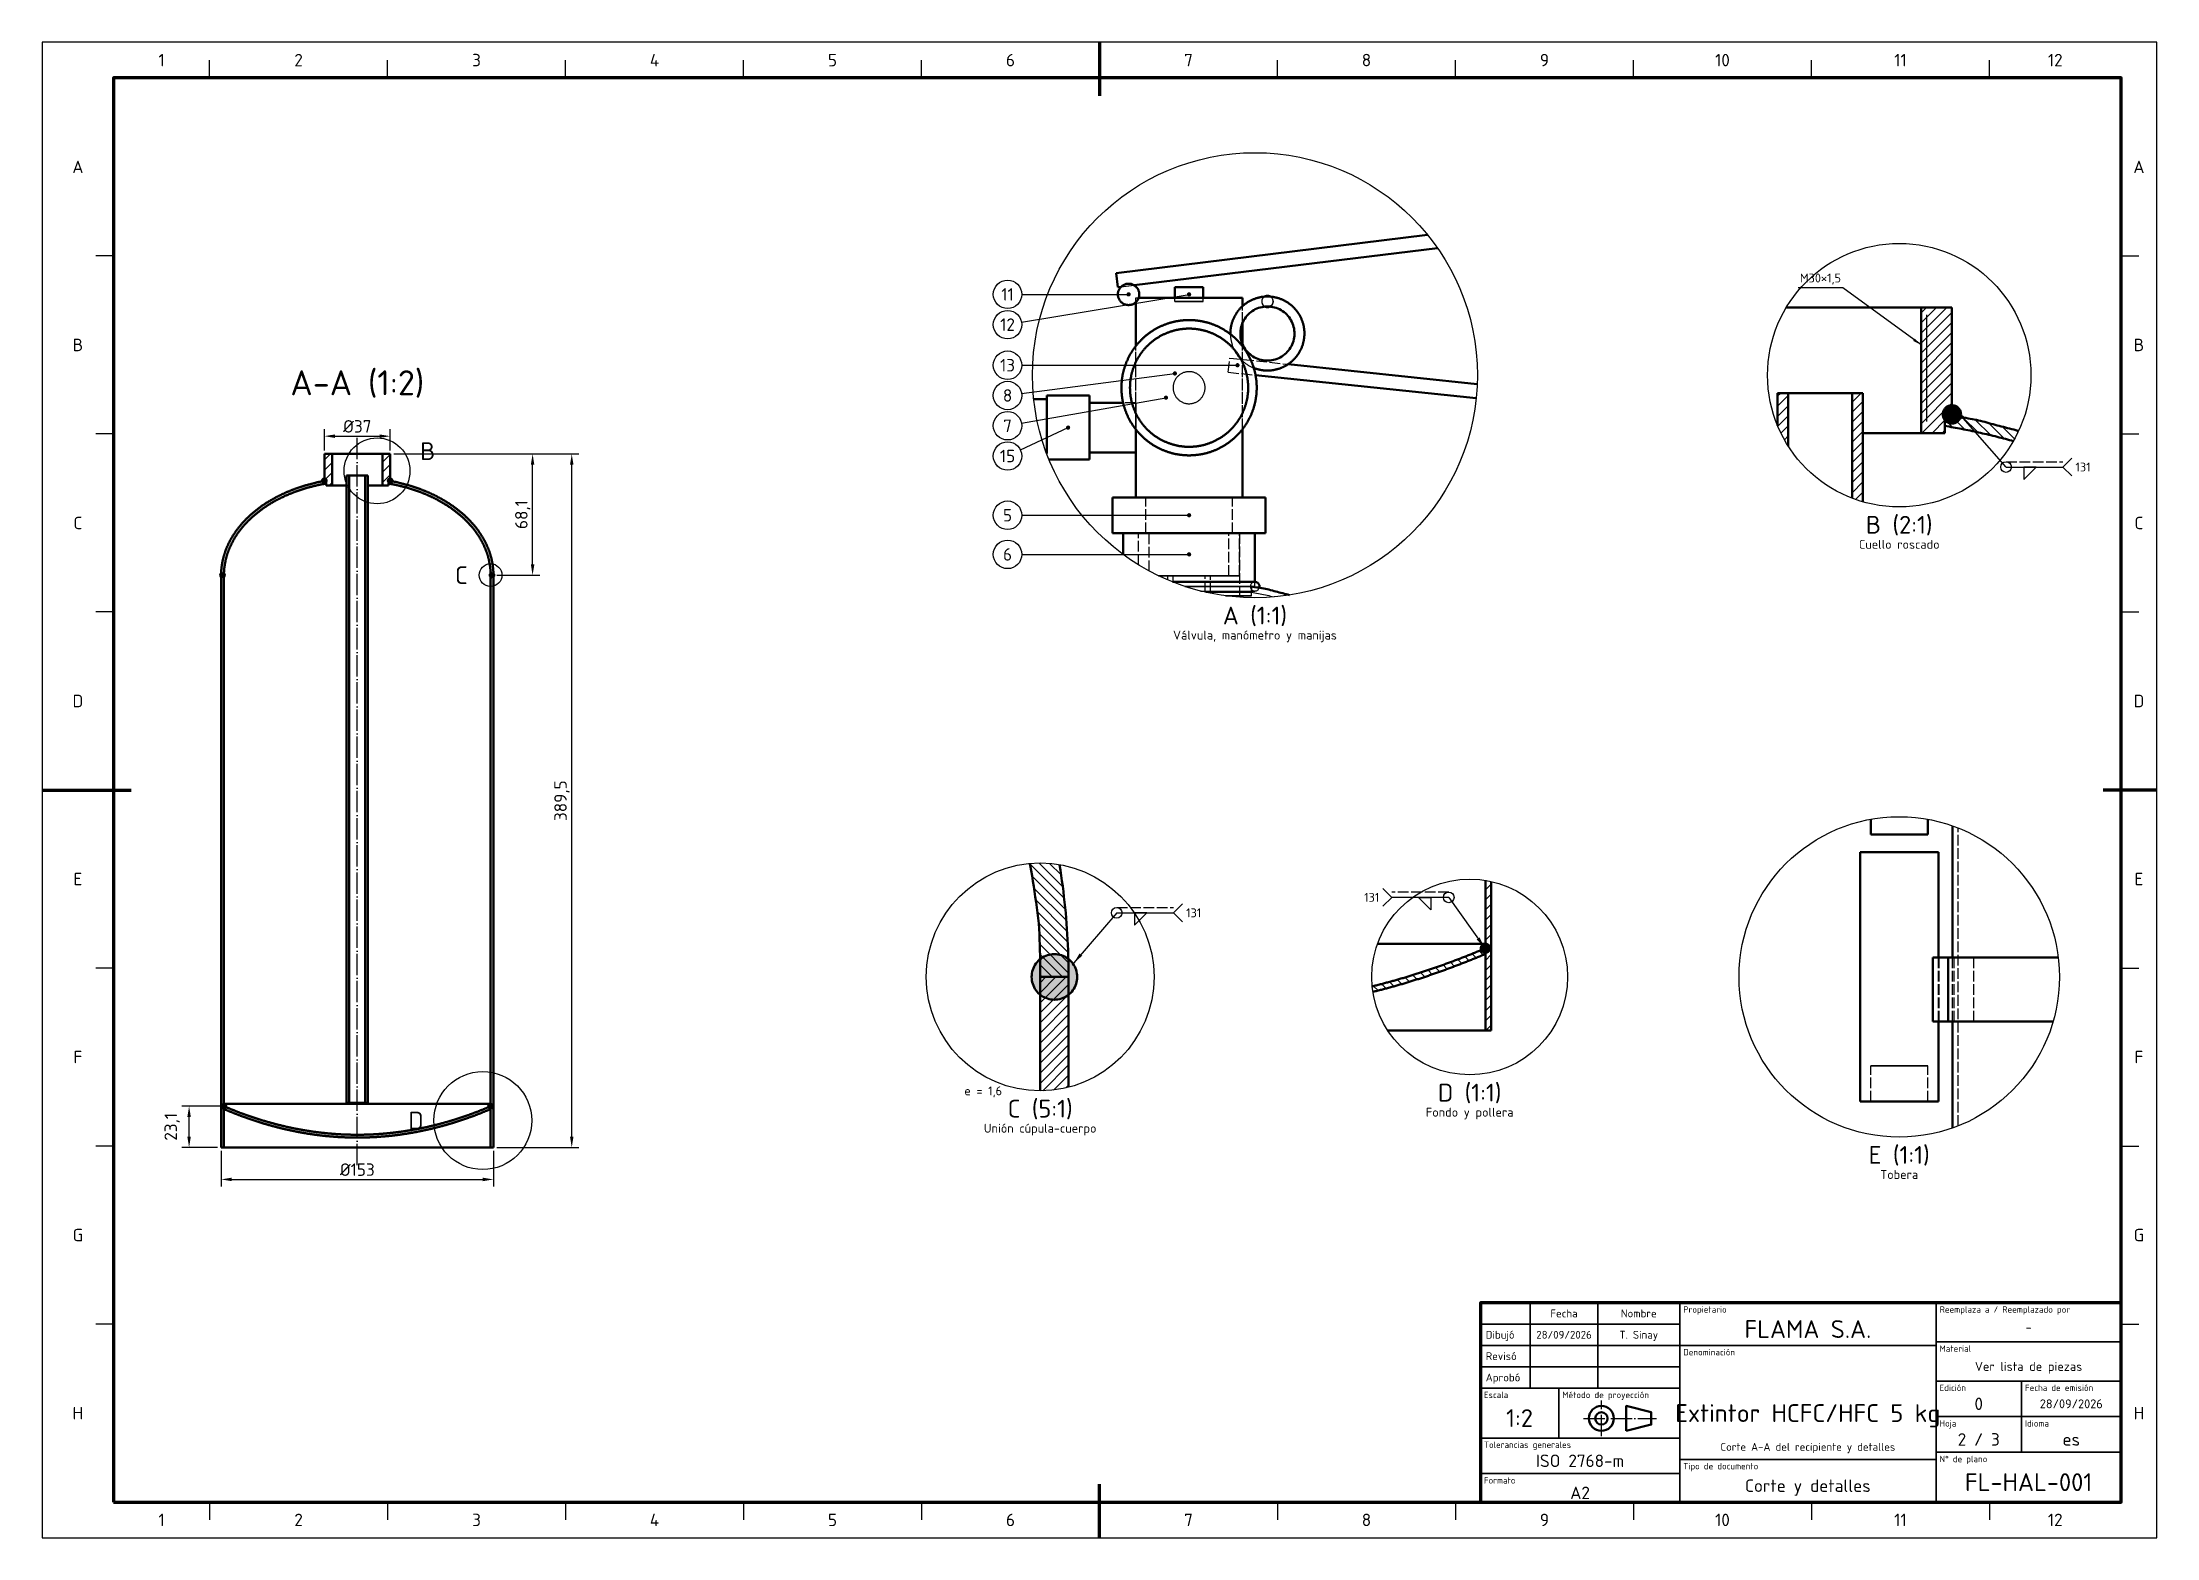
# Model space of a CAD drawing. Header units: millimetres. Extents: x 0 to 594, y 0 to 420.
import ezdxf
from ezdxf.enums import TextEntityAlignment as Align

# ---------------------------------------------------------------- set-up
doc = ezdxf.new("R2010")
doc.units = ezdxf.units.MM
doc.linetypes.add('ISO02-TRAZOS', pattern=[3.75, 3, -0.75])
doc.linetypes.add('ISO04-TRAZO-PUNTO', pattern=[7.625, 6, -0.75, 0.125, -0.75])
for name, color, linetype, lineweight in [('01-VISIBLE', 7, 'CONTINUOUS', 50), ('02-OCULTA', 4, 'ISO02-TRAZOS', 25), ('03-EJE', 1, 'ISO04-TRAZO-PUNTO', 25), ('04-COTA', 3, 'CONTINUOUS', 25), ('05-RAYADO', 8, 'CONTINUOUS', 25), ('06-TEXTO', 7, 'CONTINUOUS', 25), ('07-RECUADRO', 7, 'CONTINUOUS', 70), ('08-FINA', 5, 'CONTINUOUS', 25), ('10-ROTULO', 7, 'CONTINUOUS', 35), ('11-TEXTO-ROTULO', 7, 'CONTINUOUS', 25), ('12-SOLDADURA', 6, 'CONTINUOUS', 25)]:
    doc.layers.add(name, color=color, linetype=linetype, lineweight=lineweight)
doc.styles.add('ISO3098', font='isocpeur.ttf')
doc.dimstyles.new('FLAMA-ISO', dxfattribs={"dimtxt": 3.5, "dimasz": 3, "dimexe": 2, "dimexo": 1, "dimgap": 1, "dimtad": 1, "dimdec": 1, "dimtxsty": 'ISO3098', "dimcen": 2.5, "dimclrd": 3, "dimclre": 3, "dimclrt": 3, "dimazin": 3, "dimtfac": 1, "dimtmove": 0, "dimatfit": 3, "dimlwd": 25, "dimlwe": 25})

msp = doc.modelspace()

# ---------------------------------------------------------------- texts
at = {"layer": '06-TEXTO', "style": 'ISO3098'}
for s, height, p in [('1', 3.5, (33.5, 415)), ('2', 3.5, (72, 415)), ('3', 3.5, (122, 415)), ('4', 3.5, (172, 415)), ('5', 3.5, (222, 415)), ('6', 3.5, (272, 415)), ('7', 3.5, (322, 415)), ('8', 3.5, (372, 415)), ('9', 3.5, (422, 415)), ('10', 3.5, (472, 415)), ('11', 3.5, (522, 415)), ('12', 3.5, (565.5, 415)), ('A', 3.5, (10, 385)), ('A', 3.5, (589, 385)), ('11', 3.5, (271.167, 349.203)), ('12', 3.5, (271.167, 340.703)), ('B', 3.5, (10, 335)), ('B', 3.5, (589, 335)), ('A-A (1:2)', 7, (88.49, 324.375)), ('13', 3.5, (271.167, 329.303)), ('8', 3.5, (271.167, 320.803)), ('7', 3.5, (271.167, 312.303)), ('B', 5, (108.29, 305.175)), ('15', 3.5, (271.167, 303.803)), ('C', 3.5, (10, 285)), ('5', 3.5, (271.167, 287.17)), ('B (2:1)', 5, (521.667, 284.5)), ('C', 3.5, (589, 285)), ('Cuello roscado', 2.5, (521.667, 279)), ('6', 3.5, (271.167, 276.17)), ('C', 5, (117.74, 270.348)), ('A (1:1)', 5, (340.667, 259)), ('Válvula, manómetro y manijas', 2.5, (340.667, 253.5)), ('D', 3.5, (10, 235)), ('D', 3.5, (589, 235)), ('E', 3.5, (10, 185)), ('E', 3.5, (589, 185)), ('F', 3.5, (10, 135)), ('F', 3.5, (589, 135)), ('e = 1,6', 2.5, (264.333, 125.5)), ('D (1:1)', 5, (401, 125)), ('D', 5, (104.99, 117.15)), ('C (5:1)', 5, (280.333, 120.5)), ('Fondo y pollera', 2.5, (401, 119.5)), ('Unión cúpula-cuerpo', 2.5, (280.333, 115)), ('E (1:1)', 5, (521.667, 107.5)), ('Tobera', 2.5, (521.667, 102)), ('G', 3.5, (10, 85)), ('G', 3.5, (589, 85)), ('H', 3.5, (10, 35)), ('H', 3.5, (589, 35)), ('1', 3.5, (33.5, 5)), ('2', 3.5, (72, 5)), ('3', 3.5, (122, 5)), ('4', 3.5, (172, 5)), ('5', 3.5, (222, 5)), ('6', 3.5, (272, 5)), ('7', 3.5, (322, 5)), ('8', 3.5, (372, 5)), ('9', 3.5, (422, 5)), ('10', 3.5, (472, 5)), ('11', 3.5, (522, 5)), ('12', 3.5, (565.5, 5))]:
    msp.add_text(s, height=height, dxfattribs=at).set_placement(p, align=Align.MIDDLE_CENTER)
msp.add_text('M30×1,5', height=2.5, dxfattribs=at).set_placement((499.543, 351.8), align=Align.BOTTOM_CENTER)
at = {"layer": '11-TEXTO-ROTULO', "style": 'ISO3098'}
for s, height, p in [('Fecha', 2.2, (427.5, 63)), ('Nombre', 2.2, (448.5, 63)), ('FLAMA S.A.', 5, (496, 58.6)), ('28/09/2026', 2.2, (427.5, 57)), ('T. Sinay', 2.2, (448.5, 57)), ('-', 2.5, (558, 59.1)), ('Ver lista de piezas', 2.5, (558, 48.1)), ('1:2', 5, (415, 33.6)), ('Extintor HCFC/HFC 5 kg', 5, (496, 35)), ('0', 3.5, (544, 37.6)), ('28/09/2026', 2.5, (570, 37.6)), ('Corte A-A del recipiente y detalles', 2.2, (496, 25.5)), ('2 / 3', 3.5, (544, 27.6)), ('es', 3.5, (570, 27.6)), ('ISO 2768-m', 3.5, (432, 21.6)), ('FL-HAL-001', 5, (558, 15.6)), ('A2', 3.5, (432, 12.6)), ('Corte y detalles', 3.5, (496, 14.6))]:
    msp.add_text(s, height=height, dxfattribs=at).set_placement(p, align=Align.MIDDLE_CENTER)
for s, p in [('Propietario', (461, 65)), ('Reemplaza a / Reemplazado por', (533, 65)), ('Material', (533, 54)), ('Denominación', (461, 53)), ('Edición', (533, 43)), ('Fecha de emisión', (557, 43)), ('Escala', (405, 41)), ('Método de proyección', (427, 41)), ('Hoja', (533, 33)), ('Idioma', (557, 33)), ('Tolerancias generales', (405, 27)), ('Tipo de documento', (461, 21)), ('N° de plano', (533, 23)), ('Formato', (405, 17))]:
    msp.add_text(s, height=1.8, dxfattribs=at).set_placement(p, align=Align.TOP_LEFT)
for s, p in [('Dibujó', (405.5, 57)), ('Revisó', (405.5, 51)), ('Aprobó', (405.5, 45))]:
    msp.add_text(s, height=2.2, dxfattribs=at).set_placement(p, align=Align.MIDDLE_LEFT)
at = {"layer": '12-SOLDADURA', "style": 'ISO3098'}
for p in [(571.167, 300.7), (321.333, 175.5)]:
    msp.add_text('131', height=2.5, dxfattribs=at).set_placement(p, align=Align.MIDDLE_LEFT)
msp.add_text('131', height=2.5, dxfattribs=at).set_placement((375.6, 179.85), align=Align.MIDDLE_RIGHT)

# ---------------------------------------------------------------- dimensions: what is measured, and where the dimension line sits
at = {"layer": '04-COTA'}
for base, p1, p2 in [((79.24, 309.375), (79.24, 304.375), (97.74, 304.375)), ((50.24, 100.625), (50.24, 109.625), (126.74, 109.625))]:
    msp.add_linear_dim(base=base, p1=p1, p2=p2, dimstyle='FLAMA-ISO', override={"dimlfac": 2, "dimpost": '%%c<>'}, dxfattribs=at).render()
for base, p1, p2 in [((148.74, 109.625), (126.74, 109.625), (97.74, 304.375)), ((137.74, 270.348), (126.74, 270.348), (97.74, 304.375)), ((41.24, 109.625), (50.24, 109.625), (51.04, 121.175))]:
    msp.add_linear_dim(base=base, p1=p1, p2=p2, angle=90, dimstyle='FLAMA-ISO', override={"dimlfac": 2}, dxfattribs=at).render()

# ---------------------------------------------------------------- hatches: boundary and pattern name
at = {"layer": '05-RAYADO'}
h = msp.add_hatch(dxfattribs=at)
h.set_pattern_fill('ANSI31', scale=0.62992)
h.paths.add_polyline_path([(534.487, 315.5), (534.487, 310.262), (527.843, 310.262), (527.843, 345.5), (536.467, 345.5), (536.467, 315.5)])
h = msp.add_hatch(dxfattribs=at)
h.set_pattern_fill('ANSI31', scale=0.62992)
h.paths.add_polyline_path([(487.467, 321.5), (490.467, 321.5), (490.467, 306.614), (490.407, 306.705), (489.931, 307.478), (489.473, 308.263), (489.036, 309.058), (488.617, 309.864), (488.219, 310.68), (487.841, 311.506), (487.483, 312.341), (487.467, 312.382)])
h = msp.add_hatch(dxfattribs=at)
h.set_pattern_fill('ANSI31', scale=0.62992)
h.paths.add_polyline_path([(511.467, 321.5), (511.467, 290.936), (510.926, 291.093), (510.06, 291.367), (509.202, 291.663), (508.467, 291.936), (508.467, 321.5)])
h = msp.add_hatch(color=7, dxfattribs=at)
h.dxf.hatch_style = 1
h.paths.add_polyline_path([(538.995, 315.1), (538.901, 314.709), (538.748, 314.338), (538.538, 313.995), (538.277, 313.69), (537.971, 313.429), (537.629, 313.219), (537.258, 313.065), (536.867, 312.972), (536.467, 312.94), (536.066, 312.972), (535.676, 313.065), (535.304, 313.219), (534.962, 313.429), (534.656, 313.69), (534.396, 313.995), (534.186, 314.338), (534.032, 314.709), (533.938, 315.1), (533.907, 315.5), (533.938, 315.9), (534.032, 316.291), (534.186, 316.662), (534.396, 317.005), (534.656, 317.31), (534.962, 317.571), (535.304, 317.781), (535.676, 317.935), (536.066, 318.028), (536.467, 318.06), (536.867, 318.028), (537.258, 317.935), (537.629, 317.781), (537.971, 317.571), (538.277, 317.31), (538.538, 317.005), (538.748, 316.662), (538.901, 316.291), (538.995, 315.9), (539.027, 315.5)])
h = msp.add_hatch(dxfattribs=at)
h.set_pattern_fill('ANSI31', scale=0.62992, angle=90)
h.paths.add_polyline_path([(534.891, 315.429), (535.315, 315.358), (535.739, 315.286), (536.164, 315.215), (536.588, 315.143), (537.012, 315.071), (537.436, 314.999), (537.86, 314.926), (538.284, 314.853), (538.708, 314.78), (539.132, 314.707), (539.555, 314.632), (539.979, 314.558), (540.403, 314.483), (540.826, 314.407), (541.25, 314.33), (541.673, 314.253), (542.096, 314.174), (542.518, 314.093), (542.94, 314.011), (543.362, 313.926), (543.783, 313.838), (544.203, 313.745), (544.622, 313.647), (545.039, 313.541), (545.454, 313.428), (545.868, 313.31), (546.281, 313.19), (546.695, 313.073), (547.109, 312.958), (547.525, 312.846), (547.941, 312.736), (548.357, 312.627), (548.773, 312.519), (549.19, 312.411), (549.606, 312.304), (550.023, 312.197), (550.439, 312.089), (550.856, 311.982), (551.273, 311.875), (551.689, 311.768), (552.106, 311.66), (552.522, 311.553), (552.939, 311.445), (553.355, 311.336), (553.771, 311.228), (554.187, 311.119), (554.603, 311.009), (555.019, 310.899), (555.193, 310.852), (555.114, 310.68), (554.716, 309.864), (554.298, 309.058), (553.86, 308.263), (553.712, 308.01), (553.629, 308.033), (553.226, 308.142), (552.823, 308.252), (552.42, 308.36), (552.016, 308.467), (551.612, 308.573), (551.208, 308.679), (550.803, 308.783), (550.399, 308.887), (549.994, 308.99), (549.589, 309.092), (549.184, 309.193), (548.778, 309.294), (548.373, 309.393), (547.967, 309.492), (547.56, 309.589), (547.154, 309.686), (546.748, 309.782), (546.341, 309.877), (545.934, 309.971), (545.527, 310.065), (545.12, 310.157), (544.712, 310.249), (544.304, 310.34), (543.896, 310.43), (543.488, 310.519), (543.08, 310.607), (542.672, 310.694), (542.263, 310.781), (541.854, 310.867), (541.445, 310.951), (541.036, 311.035), (540.627, 311.118), (540.217, 311.2), (539.807, 311.282), (539.397, 311.362), (538.987, 311.442), (538.577, 311.521), (538.167, 311.599), (537.756, 311.676), (537.346, 311.752), (536.935, 311.827), (536.524, 311.902), (536.113, 311.976), (535.701, 312.049), (535.29, 312.121), (534.878, 312.192), (534.467, 312.262), (534.467, 315.5)])
h = msp.add_hatch(dxfattribs=at)
h.set_pattern_fill('ANSI31', scale=0.62992)
h.paths.add_polyline_path([(81.396, 295.565), (79.735, 295.565), (79.735, 296.875), (79.24, 296.875), (79.24, 304.375), (81.396, 304.375)])
h = msp.add_hatch(dxfattribs=at)
h.set_pattern_fill('ANSI31', scale=0.62992)
h.paths.add_polyline_path([(97.74, 296.875), (97.245, 296.875), (97.245, 295.565), (95.584, 295.565), (95.584, 304.375), (97.74, 304.375)])
h = msp.add_hatch(color=7, dxfattribs=at)
h.dxf.hatch_style = 1
h.paths.add_polyline_path([(78.6, 296.875), (78.608, 296.975), (78.631, 297.073), (78.67, 297.166), (78.722, 297.251), (78.787, 297.328), (78.864, 297.393), (78.949, 297.445), (79.042, 297.484), (79.14, 297.507), (79.24, 297.515), (79.34, 297.507), (79.438, 297.484), (79.531, 297.445), (79.616, 297.393), (79.693, 297.328), (79.758, 297.251), (79.81, 297.166), (79.849, 297.073), (79.872, 296.975), (79.88, 296.875), (79.872, 296.775), (79.849, 296.677), (79.81, 296.584), (79.758, 296.499), (79.693, 296.422), (79.616, 296.357), (79.531, 296.305), (79.438, 296.266), (79.34, 296.243), (79.24, 296.235), (79.14, 296.243), (79.042, 296.266), (78.949, 296.305), (78.864, 296.357), (78.787, 296.422), (78.722, 296.499), (78.67, 296.584), (78.631, 296.677), (78.608, 296.775)])
h = msp.add_hatch(color=7, dxfattribs=at)
h.dxf.hatch_style = 1
h.paths.add_polyline_path([(86.24, 122.175), (85.49, 122.175), (85.49, 298.375), (86.24, 298.375)])
h = msp.add_hatch(color=7, dxfattribs=at)
h.dxf.hatch_style = 1
h.paths.add_polyline_path([(90.74, 298.375), (91.49, 298.375), (91.49, 122.175), (90.74, 122.175)])
h = msp.add_hatch(color=7, dxfattribs=at)
h.dxf.hatch_style = 1
h.paths.add_polyline_path([(98.38, 296.875), (98.372, 296.775), (98.349, 296.677), (98.31, 296.584), (98.258, 296.499), (98.193, 296.422), (98.116, 296.357), (98.031, 296.305), (97.938, 296.266), (97.84, 296.243), (97.74, 296.235), (97.64, 296.243), (97.542, 296.266), (97.449, 296.305), (97.364, 296.357), (97.287, 296.422), (97.222, 296.499), (97.17, 296.584), (97.131, 296.677), (97.108, 296.775), (97.1, 296.875), (97.108, 296.975), (97.131, 297.073), (97.17, 297.166), (97.222, 297.251), (97.287, 297.328), (97.364, 297.393), (97.449, 297.445), (97.542, 297.484), (97.64, 297.507), (97.74, 297.515), (97.84, 297.507), (97.938, 297.484), (98.031, 297.445), (98.116, 297.393), (98.193, 297.328), (98.258, 297.251), (98.31, 297.166), (98.349, 297.073), (98.372, 296.975)])
h = msp.add_hatch(color=7, dxfattribs=at)
h.dxf.hatch_style = 1
h.paths.add_polyline_path([(51.04, 270.348), (50.24, 270.348), (50.24, 270.455), (50.241, 270.563), (50.243, 270.67), (50.245, 270.778), (50.247, 270.885), (50.251, 270.993), (50.255, 271.1), (50.259, 271.208), (50.264, 271.315), (50.27, 271.423), (50.276, 271.53), (50.283, 271.637), (50.29, 271.744), (50.298, 271.852), (50.307, 271.959), (50.316, 272.066), (50.326, 272.173), (50.336, 272.28), (50.347, 272.387), (50.359, 272.494), (50.371, 272.601), (50.384, 272.708), (50.397, 272.814), (50.411, 272.921), (50.426, 273.028), (50.441, 273.134), (50.456, 273.241), (50.473, 273.347), (50.489, 273.453), (50.507, 273.559), (50.525, 273.665), (50.543, 273.771), (50.562, 273.877), (50.582, 273.983), (50.602, 274.088), (50.623, 274.194), (50.644, 274.299), (50.666, 274.405), (50.689, 274.51), (50.712, 274.615), (50.736, 274.72), (50.76, 274.825), (50.785, 274.929), (50.81, 275.034), (50.836, 275.138), (50.862, 275.242), (50.889, 275.346), (50.917, 275.45), (50.945, 275.554), (50.973, 275.658), (51.002, 275.761), (51.032, 275.865), (51.062, 275.968), (51.093, 276.071), (51.125, 276.174), (51.156, 276.277), (51.189, 276.379), (51.222, 276.482), (51.255, 276.584), (51.289, 276.686), (51.324, 276.788), (51.359, 276.889), (51.394, 276.991), (51.43, 277.092), (51.467, 277.193), (51.504, 277.294), (51.541, 277.395), (51.579, 277.496), (51.618, 277.596), (51.657, 277.696), (51.697, 277.796), (51.737, 277.896), (51.777, 277.996), (51.819, 278.095), (51.86, 278.194), (51.902, 278.293), (51.945, 278.392), (51.988, 278.491), (52.031, 278.589), (52.075, 278.687), (52.12, 278.785), (52.165, 278.883), (52.21, 278.98), (52.256, 279.077), (52.302, 279.174), (52.349, 279.271), (52.396, 279.368), (52.444, 279.464), (52.492, 279.56), (52.541, 279.656), (52.59, 279.752), (52.64, 279.847), (52.69, 279.943), (52.74, 280.038), (52.791, 280.132), (52.842, 280.227), (52.894, 280.321), (52.946, 280.415), (52.999, 280.509), (53.052, 280.603), (53.105, 280.696), (53.159, 280.789), (53.214, 280.882), (53.268, 280.974), (53.324, 281.067), (53.379, 281.159), (53.435, 281.251), (53.491, 281.342), (53.548, 281.433), (53.606, 281.524), (53.663, 281.615), (53.721, 281.706), (53.78, 281.796), (53.838, 281.886), (53.898, 281.976), (53.957, 282.066), (54.017, 282.155), (54.077, 282.244), (54.138, 282.333), (54.199, 282.421), (54.261, 282.509), (54.323, 282.597), (54.385, 282.685), (54.447, 282.772), (54.51, 282.86), (54.574, 282.947), (54.637, 283.033), (54.702, 283.12), (54.766, 283.206), (54.831, 283.292), (54.896, 283.377), (54.961, 283.462), (55.027, 283.548), (55.093, 283.632), (55.16, 283.717), (55.227, 283.801), (55.294, 283.885), (55.361, 283.969), (55.429, 284.052), (55.497, 284.135), (55.566, 284.218), (55.635, 284.301), (55.704, 284.383), (55.774, 284.465), (55.843, 284.547), (55.913, 284.629), (55.984, 284.71), (56.055, 284.791), (56.126, 284.872), (56.197, 284.952), (56.269, 285.032), (56.341, 285.112), (56.413, 285.192), (56.486, 285.271), (56.559, 285.35), (56.632, 285.429), (56.705, 285.507), (56.779, 285.586), (56.853, 285.663), (56.928, 285.741), (57.002, 285.819), (57.077, 285.896), (57.153, 285.973), (57.228, 286.049), (57.304, 286.125), (57.38, 286.201), (57.456, 286.277), (57.533, 286.353), (57.61, 286.428), (57.687, 286.503), (57.764, 286.578), (57.842, 286.652), (57.92, 286.726), (57.998, 286.8), (58.077, 286.873), (58.155, 286.947), (58.234, 287.02), (58.314, 287.092), (58.393, 287.165), (58.473, 287.237), (58.553, 287.309), (58.633, 287.38), (58.713, 287.452), (58.794, 287.523), (58.875, 287.594), (58.956, 287.664), (59.038, 287.734), (59.119, 287.804), (59.201, 287.874), (59.283, 287.944), (59.366, 288.013), (59.448, 288.082), (59.531, 288.15), (59.614, 288.219), (59.698, 288.287), (59.781, 288.354), (59.865, 288.422), (59.949, 288.489), (60.033, 288.556), (60.117, 288.623), (60.202, 288.689), (60.287, 288.755), (60.372, 288.821), (60.457, 288.887), (60.542, 288.952), (60.628, 289.017), (60.714, 289.082), (60.8, 289.147), (60.886, 289.211), (60.972, 289.275), (61.059, 289.339), (61.146, 289.402), (61.233, 289.465), (61.32, 289.528), (61.407, 289.591), (61.495, 289.653), (61.583, 289.715), (61.671, 289.777), (61.759, 289.839), (61.847, 289.9), (61.936, 289.961), (62.025, 290.022), (62.114, 290.082), (62.203, 290.143), (62.292, 290.203), (62.381, 290.262), (62.471, 290.322), (62.561, 290.381), (62.651, 290.44), (62.741, 290.498), (62.831, 290.557), (62.922, 290.615), (63.012, 290.673), (63.103, 290.73), (63.194, 290.788), (63.285, 290.845), (63.377, 290.902), (63.468, 290.958), (63.56, 291.014), (63.652, 291.07), (63.744, 291.126), (63.836, 291.182), (63.928, 291.237), (64.021, 291.292), (64.113, 291.346), (64.206, 291.401), (64.299, 291.455), (64.392, 291.509), (64.485, 291.563), (64.578, 291.616), (64.672, 291.669), (64.765, 291.722), (64.859, 291.775), (64.953, 291.827), (65.047, 291.88), (65.141, 291.932), (65.236, 291.983), (65.33, 292.035), (65.425, 292.086), (65.519, 292.137), (65.614, 292.187), (65.709, 292.238), (65.804, 292.288), (65.9, 292.338), (65.995, 292.388), (66.091, 292.437), (66.186, 292.486), (66.282, 292.535), (66.378, 292.584), (66.474, 292.632), (66.57, 292.68), (66.666, 292.728), (66.763, 292.776), (66.859, 292.823), (66.956, 292.87), (67.053, 292.917), (67.15, 292.964), (67.247, 293.01), (67.344, 293.056), (67.442, 293.102), (67.539, 293.147), (67.637, 293.192), (67.734, 293.237), (67.832, 293.282), (67.93, 293.326), (68.028, 293.371), (68.126, 293.414), (68.225, 293.458), (68.323, 293.501), (68.422, 293.545), (68.52, 293.587), (68.619, 293.63), (68.718, 293.672), (68.817, 293.715), (68.916, 293.757), (69.015, 293.798), (69.114, 293.84), (69.213, 293.881), (69.313, 293.922), (69.412, 293.963), (69.512, 294.003), (69.612, 294.044), (69.711, 294.084), (69.811, 294.124), (69.911, 294.164), (70.011, 294.204), (70.111, 294.243), (70.211, 294.282), (70.311, 294.321), (70.412, 294.36), (70.512, 294.399), (70.612, 294.437), (70.713, 294.475), (70.814, 294.514), (70.914, 294.552), (71.015, 294.589), (71.116, 294.627), (71.217, 294.664), (71.318, 294.701), (71.419, 294.738), (71.52, 294.774), (71.621, 294.811), (71.722, 294.847), (71.824, 294.882), (71.925, 294.918), (72.027, 294.953), (72.129, 294.988), (72.231, 295.022), (72.333, 295.056), (72.435, 295.09), (72.537, 295.123), (72.639, 295.156), (72.742, 295.189), (72.844, 295.221), (72.947, 295.253), (73.05, 295.285), (73.153, 295.317), (73.256, 295.348), (73.359, 295.378), (73.462, 295.409), (73.565, 295.439), (73.668, 295.468), (73.772, 295.498), (73.875, 295.527), (73.979, 295.556), (74.083, 295.585), (74.186, 295.613), (74.29, 295.641), (74.394, 295.669), (74.498, 295.697), (74.602, 295.725), (74.706, 295.752), (74.81, 295.78), (74.914, 295.807), (75.018, 295.834), (75.122, 295.861), (75.226, 295.888), (75.33, 295.915), (75.434, 295.942), (75.538, 295.969), (75.643, 295.996), (75.747, 296.022), (75.851, 296.049), (75.955, 296.076), (76.059, 296.103), (76.163, 296.13), (76.267, 296.157), (76.372, 296.184), (76.475, 296.212), (76.579, 296.24), (76.683, 296.268), (76.786, 296.298), (76.89, 296.327), (76.993, 296.357), (77.097, 296.385), (77.201, 296.412), (77.306, 296.436), (77.411, 296.459), (77.516, 296.482), (77.622, 296.503), (77.727, 296.523), (77.833, 296.543), (77.939, 296.563), (78.044, 296.583), (78.15, 296.602), (78.256, 296.621), (78.362, 296.639), (78.468, 296.658), (78.574, 296.677), (78.68, 296.695), (78.786, 296.713), (78.892, 296.732), (78.998, 296.75), (79.104, 296.768), (79.21, 296.786), (79.316, 296.804), (79.422, 296.822), (79.528, 296.839), (79.634, 296.857), (79.74, 296.875), (79.74, 296.065), (79.637, 296.048), (79.534, 296.03), (79.431, 296.012), (79.328, 295.994), (79.226, 295.975), (79.123, 295.957), (79.02, 295.938), (78.918, 295.919), (78.815, 295.9), (78.712, 295.88), (78.61, 295.86), (78.507, 295.841), (78.405, 295.82), (78.302, 295.8), (78.2, 295.78), (78.098, 295.759), (77.995, 295.738), (77.893, 295.717), (77.791, 295.695), (77.689, 295.674), (77.587, 295.652), (77.485, 295.63), (77.383, 295.607), (77.281, 295.585), (77.179, 295.562), (77.077, 295.539), (76.975, 295.516), (76.873, 295.493), (76.771, 295.469), (76.67, 295.446), (76.568, 295.422), (76.467, 295.397), (76.365, 295.373), (76.264, 295.348), (76.162, 295.323), (76.061, 295.298), (75.959, 295.273), (75.858, 295.248), (75.757, 295.222), (75.656, 295.196), (75.555, 295.17), (75.454, 295.143), (75.353, 295.117), (75.252, 295.09), (75.151, 295.063), (75.05, 295.036), (74.949, 295.008), (74.849, 294.98), (74.748, 294.953), (74.648, 294.924), (74.547, 294.896), (74.447, 294.867), (74.346, 294.839), (74.246, 294.81), (74.146, 294.78), (74.045, 294.751), (73.945, 294.721), (73.845, 294.691), (73.745, 294.661), (73.645, 294.631), (73.546, 294.6), (73.446, 294.57), (73.346, 294.539), (73.246, 294.507), (73.147, 294.476), (73.047, 294.444), (72.948, 294.412), (72.849, 294.38), (72.749, 294.348), (72.65, 294.315), (72.551, 294.282), (72.452, 294.249), (72.353, 294.216), (72.254, 294.183), (72.155, 294.149), (72.056, 294.115), (71.958, 294.081), (71.859, 294.046), (71.761, 294.012), (71.662, 293.977), (71.564, 293.942), (71.465, 293.907), (71.367, 293.871), (71.269, 293.835), (71.171, 293.799), (71.073, 293.763), (70.975, 293.727), (70.878, 293.69), (70.78, 293.653), (70.682, 293.616), (70.585, 293.579), (70.487, 293.541), (70.39, 293.503), (70.293, 293.465), (70.196, 293.427), (70.099, 293.388), (70.002, 293.35), (69.905, 293.311), (69.808, 293.271), (69.711, 293.232), (69.615, 293.192), (69.518, 293.152), (69.422, 293.112), (69.325, 293.072), (69.229, 293.031), (69.133, 292.99), (69.037, 292.949), (68.941, 292.908), (68.845, 292.866), (68.75, 292.825), (68.654, 292.783), (68.559, 292.74), (68.463, 292.698), (68.368, 292.655), (68.273, 292.612), (68.178, 292.569), (68.083, 292.526), (67.988, 292.482), (67.893, 292.438), (67.799, 292.394), (67.704, 292.349), (67.61, 292.305), (67.515, 292.26), (67.421, 292.215), (67.327, 292.169), (67.233, 292.124), (67.139, 292.078), (67.046, 292.032), (66.952, 291.986), (66.859, 291.939), (66.765, 291.892), (66.672, 291.845), (66.579, 291.798), (66.486, 291.75), (66.393, 291.703), (66.3, 291.655), (66.208, 291.606), (66.115, 291.558), (66.023, 291.509), (65.931, 291.46), (65.839, 291.411), (65.747, 291.361), (65.655, 291.312), (65.563, 291.262), (65.472, 291.211), (65.38, 291.161), (65.289, 291.11), (65.198, 291.059), (65.107, 291.008), (65.016, 290.957), (64.925, 290.905), (64.835, 290.853), (64.744, 290.801), (64.654, 290.748), (64.564, 290.696), (64.474, 290.643), (64.384, 290.589), (64.294, 290.536), (64.205, 290.482), (64.115, 290.428), (64.026, 290.374), (63.937, 290.32), (63.848, 290.265), (63.759, 290.21), (63.67, 290.155), (63.582, 290.099), (63.494, 290.043), (63.406, 289.988), (63.318, 289.931), (63.23, 289.875), (63.142, 289.818), (63.055, 289.761), (62.967, 289.704), (62.88, 289.646), (62.793, 289.589), (62.706, 289.53), (62.62, 289.472), (62.533, 289.414), (62.447, 289.355), (62.361, 289.296), (62.275, 289.237), (62.189, 289.177), (62.103, 289.117), (62.018, 289.057), (61.933, 288.997), (61.848, 288.936), (61.763, 288.875), (61.678, 288.814), (61.594, 288.753), (61.509, 288.691), (61.425, 288.629), (61.341, 288.567), (61.258, 288.505), (61.174, 288.442), (61.091, 288.379), (61.008, 288.316), (60.925, 288.252), (60.842, 288.189), (60.76, 288.125), (60.677, 288.06), (60.595, 287.996), (60.513, 287.931), (60.432, 287.866), (60.35, 287.801), (60.269, 287.735), (60.188, 287.669), (60.107, 287.603), (60.026, 287.537), (59.946, 287.47), (59.866, 287.403), (59.786, 287.336), (59.706, 287.269), (59.627, 287.201), (59.547, 287.133), (59.468, 287.065), (59.389, 286.996), (59.311, 286.927), (59.232, 286.858), (59.154, 286.789), (59.076, 286.72), (58.999, 286.65), (58.921, 286.58), (58.844, 286.509), (58.767, 286.439), (58.691, 286.368), (58.614, 286.297), (58.538, 286.225), (58.462, 286.153), (58.387, 286.082), (58.311, 286.009), (58.236, 285.937), (58.161, 285.864), (58.086, 285.791), (58.012, 285.718), (57.938, 285.644), (57.864, 285.57), (57.791, 285.496), (57.717, 285.422), (57.644, 285.347), (57.571, 285.272), (57.499, 285.197), (57.427, 285.122), (57.355, 285.046), (57.283, 284.97), (57.212, 284.894), (57.141, 284.817), (57.07, 284.74), (56.999, 284.663), (56.929, 284.586), (56.859, 284.509), (56.79, 284.431), (56.72, 284.353), (56.651, 284.274), (56.583, 284.196), (56.514, 284.117), (56.446, 284.037), (56.379, 283.958), (56.311, 283.878), (56.244, 283.798), (56.177, 283.718), (56.111, 283.638), (56.044, 283.557), (55.979, 283.476), (55.913, 283.394), (55.848, 283.313), (55.783, 283.231), (55.718, 283.149), (55.654, 283.067), (55.59, 282.984), (55.527, 282.901), (55.464, 282.818), (55.401, 282.735), (55.338, 282.651), (55.276, 282.567), (55.214, 282.483), (55.153, 282.398), (55.092, 282.314), (55.031, 282.229), (54.971, 282.144), (54.911, 282.058), (54.851, 281.972), (54.792, 281.886), (54.733, 281.8), (54.674, 281.714), (54.616, 281.627), (54.558, 281.54), (54.501, 281.453), (54.444, 281.365), (54.387, 281.278), (54.331, 281.19), (54.275, 281.101), (54.22, 281.013), (54.164, 280.924), (54.11, 280.835), (54.055, 280.746), (54.001, 280.657), (53.948, 280.567), (53.895, 280.477), (53.842, 280.387), (53.79, 280.297), (53.738, 280.206), (53.686, 280.115), (53.635, 280.024), (53.585, 279.933), (53.535, 279.841), (53.485, 279.749), (53.436, 279.657), (53.387, 279.565), (53.338, 279.472), (53.29, 279.38), (53.243, 279.287), (53.196, 279.193), (53.15, 279.1), (53.103, 279.006), (53.058, 278.912), (53.013, 278.818), (52.968, 278.724), (52.924, 278.629), (52.88, 278.534), (52.837, 278.439), (52.794, 278.344), (52.752, 278.248), (52.71, 278.153), (52.668, 278.057), (52.627, 277.961), (52.587, 277.865), (52.547, 277.768), (52.507, 277.672), (52.468, 277.575), (52.429, 277.478), (52.39, 277.381), (52.352, 277.284), (52.315, 277.186), (52.278, 277.089), (52.241, 276.991), (52.205, 276.893), (52.169, 276.795), (52.134, 276.697), (52.099, 276.598), (52.064, 276.5), (52.03, 276.401), (51.997, 276.302), (51.964, 276.203), (51.932, 276.103), (51.901, 276.004), (51.87, 275.904), (51.839, 275.804), (51.81, 275.704), (51.781, 275.604), (51.752, 275.503), (51.725, 275.403), (51.697, 275.302), (51.671, 275.201), (51.645, 275.099), (51.62, 274.998), (51.596, 274.897), (51.572, 274.795), (51.549, 274.693), (51.527, 274.591), (51.505, 274.489), (51.484, 274.387), (51.464, 274.284), (51.444, 274.182), (51.424, 274.079), (51.405, 273.977), (51.386, 273.874), (51.367, 273.771), (51.349, 273.668), (51.331, 273.565), (51.314, 273.462), (51.297, 273.359), (51.28, 273.256), (51.263, 273.153), (51.247, 273.05), (51.231, 272.947), (51.215, 272.844), (51.199, 272.741), (51.183, 272.637), (51.168, 272.534), (51.152, 272.431), (51.137, 272.327), (51.123, 272.224), (51.11, 272.12), (51.098, 272.017), (51.088, 271.913), (51.079, 271.809), (51.071, 271.705), (51.065, 271.6), (51.059, 271.496), (51.055, 271.392), (51.052, 271.287), (51.049, 271.183), (51.046, 271.079), (51.044, 270.974), (51.043, 270.87), (51.042, 270.765), (51.041, 270.661), (51.04, 270.556), (51.04, 270.452)])
h = msp.add_hatch(color=7, dxfattribs=at)
h.dxf.hatch_style = 1
h.paths.add_polyline_path([(97.24, 296.875), (97.346, 296.857), (97.452, 296.839), (97.558, 296.822), (97.664, 296.804), (97.77, 296.786), (97.876, 296.768), (97.982, 296.75), (98.088, 296.732), (98.194, 296.713), (98.3, 296.695), (98.406, 296.677), (98.512, 296.658), (98.618, 296.639), (98.724, 296.621), (98.83, 296.602), (98.936, 296.583), (99.041, 296.563), (99.147, 296.543), (99.253, 296.523), (99.358, 296.503), (99.464, 296.482), (99.569, 296.459), (99.674, 296.436), (99.779, 296.412), (99.883, 296.385), (99.987, 296.357), (100.09, 296.327), (100.194, 296.298), (100.297, 296.268), (100.401, 296.24), (100.505, 296.212), (100.608, 296.184), (100.713, 296.157), (100.817, 296.13), (100.921, 296.103), (101.025, 296.076), (101.129, 296.049), (101.233, 296.022), (101.337, 295.996), (101.442, 295.969), (101.546, 295.942), (101.65, 295.915), (101.754, 295.888), (101.858, 295.861), (101.962, 295.834), (102.066, 295.807), (102.17, 295.78), (102.274, 295.752), (102.378, 295.725), (102.482, 295.697), (102.586, 295.669), (102.69, 295.641), (102.794, 295.613), (102.897, 295.585), (103.001, 295.556), (103.105, 295.527), (103.208, 295.498), (103.312, 295.468), (103.415, 295.439), (103.518, 295.409), (103.621, 295.378), (103.724, 295.348), (103.827, 295.317), (103.93, 295.285), (104.033, 295.253), (104.136, 295.221), (104.238, 295.189), (104.341, 295.156), (104.443, 295.123), (104.545, 295.09), (104.647, 295.056), (104.749, 295.022), (104.851, 294.988), (104.953, 294.953), (105.055, 294.918), (105.156, 294.882), (105.258, 294.847), (105.359, 294.811), (105.46, 294.774), (105.561, 294.738), (105.662, 294.701), (105.763, 294.664), (105.864, 294.627), (105.965, 294.589), (106.066, 294.552), (106.166, 294.514), (106.267, 294.475), (106.368, 294.437), (106.468, 294.399), (106.568, 294.36), (106.669, 294.321), (106.769, 294.282), (106.869, 294.243), (106.969, 294.204), (107.069, 294.164), (107.169, 294.124), (107.269, 294.084), (107.368, 294.044), (107.468, 294.003), (107.568, 293.963), (107.667, 293.922), (107.767, 293.881), (107.866, 293.84), (107.965, 293.798), (108.064, 293.757), (108.163, 293.715), (108.262, 293.672), (108.361, 293.63), (108.46, 293.587), (108.558, 293.545), (108.657, 293.501), (108.755, 293.458), (108.854, 293.414), (108.952, 293.371), (109.05, 293.326), (109.148, 293.282), (109.246, 293.237), (109.343, 293.192), (109.441, 293.147), (109.538, 293.102), (109.636, 293.056), (109.733, 293.01), (109.83, 292.964), (109.927, 292.917), (110.024, 292.87), (110.121, 292.823), (110.217, 292.776), (110.314, 292.728), (110.41, 292.68), (110.506, 292.632), (110.602, 292.584), (110.698, 292.535), (110.794, 292.486), (110.889, 292.437), (110.985, 292.388), (111.08, 292.338), (111.176, 292.288), (111.271, 292.238), (111.366, 292.187), (111.461, 292.137), (111.555, 292.086), (111.65, 292.035), (111.744, 291.983), (111.839, 291.932), (111.933, 291.88), (112.027, 291.827), (112.121, 291.775), (112.215, 291.722), (112.308, 291.669), (112.402, 291.616), (112.495, 291.563), (112.588, 291.509), (112.681, 291.455), (112.774, 291.401), (112.867, 291.346), (112.959, 291.292), (113.052, 291.237), (113.144, 291.182), (113.236, 291.126), (113.328, 291.07), (113.42, 291.014), (113.512, 290.958), (113.603, 290.902), (113.695, 290.845), (113.786, 290.788), (113.877, 290.73), (113.968, 290.673), (114.058, 290.615), (114.149, 290.557), (114.239, 290.498), (114.329, 290.44), (114.419, 290.381), (114.509, 290.322), (114.599, 290.262), (114.688, 290.203), (114.777, 290.143), (114.866, 290.082), (114.955, 290.022), (115.044, 289.961), (115.133, 289.9), (115.221, 289.839), (115.309, 289.777), (115.397, 289.715), (115.485, 289.653), (115.573, 289.591), (115.66, 289.528), (115.747, 289.465), (115.834, 289.402), (115.921, 289.339), (116.008, 289.275), (116.094, 289.211), (116.18, 289.147), (116.266, 289.082), (116.352, 289.017), (116.438, 288.952), (116.523, 288.887), (116.608, 288.821), (116.693, 288.755), (116.778, 288.689), (116.863, 288.623), (116.947, 288.556), (117.031, 288.489), (117.115, 288.422), (117.199, 288.354), (117.282, 288.287), (117.366, 288.219), (117.449, 288.15), (117.532, 288.082), (117.614, 288.013), (117.697, 287.944), (117.779, 287.874), (117.861, 287.804), (117.942, 287.734), (118.024, 287.664), (118.105, 287.594), (118.186, 287.523), (118.267, 287.452), (118.347, 287.38), (118.427, 287.309), (118.507, 287.237), (118.587, 287.165), (118.666, 287.092), (118.746, 287.02), (118.825, 286.947), (118.903, 286.873), (118.982, 286.8), (119.06, 286.726), (119.138, 286.652), (119.216, 286.578), (119.293, 286.503), (119.37, 286.428), (119.447, 286.353), (119.524, 286.277), (119.6, 286.201), (119.676, 286.125), (119.752, 286.049), (119.827, 285.973), (119.903, 285.896), (119.978, 285.819), (120.052, 285.741), (120.127, 285.663), (120.201, 285.586), (120.275, 285.507), (120.348, 285.429), (120.421, 285.35), (120.494, 285.271), (120.567, 285.192), (120.639, 285.112), (120.711, 285.032), (120.783, 284.952), (120.854, 284.872), (120.925, 284.791), (120.996, 284.71), (121.067, 284.629), (121.137, 284.547), (121.206, 284.465), (121.276, 284.383), (121.345, 284.301), (121.414, 284.218), (121.483, 284.135), (121.551, 284.052), (121.619, 283.969), (121.686, 283.885), (121.753, 283.801), (121.82, 283.717), (121.887, 283.632), (121.953, 283.548), (122.019, 283.462), (122.084, 283.377), (122.149, 283.292), (122.214, 283.206), (122.278, 283.12), (122.343, 283.033), (122.406, 282.947), (122.47, 282.86), (122.533, 282.772), (122.595, 282.685), (122.657, 282.597), (122.719, 282.509), (122.781, 282.421), (122.842, 282.333), (122.903, 282.244), (122.963, 282.155), (123.023, 282.066), (123.082, 281.976), (123.142, 281.886), (123.2, 281.796), (123.259, 281.706), (123.317, 281.615), (123.374, 281.524), (123.432, 281.433), (123.489, 281.342), (123.545, 281.251), (123.601, 281.159), (123.656, 281.067), (123.712, 280.974), (123.766, 280.882), (123.821, 280.789), (123.875, 280.696), (123.928, 280.603), (123.981, 280.509), (124.034, 280.415), (124.086, 280.321), (124.138, 280.227), (124.189, 280.132), (124.24, 280.038), (124.29, 279.943), (124.34, 279.847), (124.39, 279.752), (124.439, 279.656), (124.488, 279.56), (124.536, 279.464), (124.584, 279.368), (124.631, 279.271), (124.678, 279.174), (124.724, 279.077), (124.77, 278.98), (124.815, 278.883), (124.86, 278.785), (124.905, 278.687), (124.949, 278.589), (124.992, 278.491), (125.035, 278.392), (125.078, 278.293), (125.12, 278.194), (125.161, 278.095), (125.203, 277.996), (125.243, 277.896), (125.283, 277.796), (125.323, 277.696), (125.362, 277.596), (125.401, 277.496), (125.439, 277.395), (125.476, 277.294), (125.513, 277.193), (125.55, 277.092), (125.586, 276.991), (125.621, 276.889), (125.656, 276.788), (125.691, 276.686), (125.725, 276.584), (125.758, 276.482), (125.791, 276.379), (125.824, 276.277), (125.855, 276.174), (125.887, 276.071), (125.918, 275.968), (125.948, 275.865), (125.978, 275.761), (126.007, 275.658), (126.035, 275.554), (126.063, 275.45), (126.091, 275.346), (126.118, 275.242), (126.144, 275.138), (126.17, 275.034), (126.195, 274.929), (126.22, 274.825), (126.244, 274.72), (126.268, 274.615), (126.291, 274.51), (126.314, 274.405), (126.336, 274.299), (126.357, 274.194), (126.378, 274.088), (126.398, 273.983), (126.418, 273.877), (126.437, 273.771), (126.455, 273.665), (126.473, 273.559), (126.491, 273.453), (126.507, 273.347), (126.524, 273.241), (126.539, 273.134), (126.554, 273.028), (126.569, 272.921), (126.583, 272.814), (126.596, 272.708), (126.609, 272.601), (126.621, 272.494), (126.633, 272.387), (126.644, 272.28), (126.654, 272.173), (126.664, 272.066), (126.673, 271.959), (126.682, 271.852), (126.69, 271.744), (126.697, 271.637), (126.704, 271.53), (126.71, 271.423), (126.716, 271.315), (126.721, 271.208), (126.725, 271.1), (126.729, 270.993), (126.733, 270.885), (126.735, 270.778), (126.737, 270.67), (126.739, 270.563), (126.74, 270.455), (126.74, 270.348), (125.94, 270.348), (125.94, 270.452), (125.94, 270.556), (125.939, 270.661), (125.938, 270.765), (125.937, 270.87), (125.936, 270.974), (125.934, 271.079), (125.931, 271.183), (125.928, 271.287), (125.925, 271.392), (125.921, 271.496), (125.915, 271.6), (125.909, 271.705), (125.901, 271.809), (125.892, 271.913), (125.882, 272.017), (125.87, 272.12), (125.857, 272.224), (125.843, 272.327), (125.828, 272.431), (125.812, 272.534), (125.797, 272.637), (125.781, 272.741), (125.765, 272.844), (125.749, 272.947), (125.733, 273.05), (125.717, 273.153), (125.7, 273.256), (125.683, 273.359), (125.666, 273.462), (125.649, 273.565), (125.631, 273.668), (125.613, 273.771), (125.594, 273.874), (125.575, 273.977), (125.556, 274.079), (125.536, 274.182), (125.516, 274.284), (125.496, 274.387), (125.475, 274.489), (125.453, 274.591), (125.431, 274.693), (125.408, 274.795), (125.384, 274.897), (125.36, 274.998), (125.335, 275.099), (125.309, 275.201), (125.283, 275.302), (125.255, 275.403), (125.228, 275.503), (125.199, 275.604), (125.17, 275.704), (125.141, 275.804), (125.11, 275.904), (125.079, 276.004), (125.048, 276.103), (125.016, 276.203), (124.983, 276.302), (124.95, 276.401), (124.916, 276.5), (124.881, 276.598), (124.846, 276.697), (124.811, 276.795), (124.775, 276.893), (124.739, 276.991), (124.702, 277.089), (124.665, 277.186), (124.628, 277.284), (124.59, 277.381), (124.551, 277.478), (124.512, 277.575), (124.473, 277.672), (124.433, 277.768), (124.393, 277.865), (124.353, 277.961), (124.312, 278.057), (124.27, 278.153), (124.228, 278.248), (124.186, 278.344), (124.143, 278.439), (124.1, 278.534), (124.056, 278.629), (124.012, 278.724), (123.967, 278.818), (123.922, 278.912), (123.877, 279.006), (123.83, 279.1), (123.784, 279.193), (123.737, 279.287), (123.69, 279.38), (123.642, 279.472), (123.593, 279.565), (123.544, 279.657), (123.495, 279.749), (123.445, 279.841), (123.395, 279.933), (123.345, 280.024), (123.294, 280.115), (123.242, 280.206), (123.19, 280.297), (123.138, 280.387), (123.085, 280.477), (123.032, 280.567), (122.979, 280.657), (122.925, 280.746), (122.87, 280.835), (122.816, 280.924), (122.76, 281.013), (122.705, 281.101), (122.649, 281.19), (122.593, 281.278), (122.536, 281.365), (122.479, 281.453), (122.422, 281.54), (122.364, 281.627), (122.306, 281.714), (122.247, 281.8), (122.188, 281.886), (122.129, 281.972), (122.069, 282.058), (122.009, 282.144), (121.949, 282.229), (121.888, 282.314), (121.827, 282.398), (121.766, 282.483), (121.704, 282.567), (121.642, 282.651), (121.579, 282.735), (121.516, 282.818), (121.453, 282.901), (121.39, 282.984), (121.326, 283.067), (121.262, 283.149), (121.197, 283.231), (121.132, 283.313), (121.067, 283.394), (121.001, 283.476), (120.936, 283.557), (120.869, 283.638), (120.803, 283.718), (120.736, 283.798), (120.669, 283.878), (120.601, 283.958), (120.534, 284.037), (120.466, 284.117), (120.397, 284.196), (120.329, 284.274), (120.26, 284.353), (120.19, 284.431), (120.121, 284.509), (120.051, 284.586), (119.981, 284.663), (119.91, 284.74), (119.839, 284.817), (119.768, 284.894), (119.697, 284.97), (119.625, 285.046), (119.553, 285.122), (119.481, 285.197), (119.409, 285.272), (119.336, 285.347), (119.263, 285.422), (119.189, 285.496), (119.116, 285.57), (119.042, 285.644), (118.968, 285.718), (118.894, 285.791), (118.819, 285.864), (118.744, 285.937), (118.669, 286.009), (118.593, 286.082), (118.518, 286.153), (118.442, 286.225), (118.366, 286.297), (118.289, 286.368), (118.213, 286.439), (118.136, 286.509), (118.059, 286.58), (117.981, 286.65), (117.904, 286.72), (117.826, 286.789), (117.748, 286.858), (117.669, 286.927), (117.591, 286.996), (117.512, 287.065), (117.433, 287.133), (117.353, 287.201), (117.274, 287.269), (117.194, 287.336), (117.114, 287.403), (117.034, 287.47), (116.954, 287.537), (116.873, 287.603), (116.792, 287.669), (116.711, 287.735), (116.63, 287.801), (116.548, 287.866), (116.467, 287.931), (116.385, 287.996), (116.303, 288.06), (116.22, 288.125), (116.138, 288.189), (116.055, 288.252), (115.972, 288.316), (115.889, 288.379), (115.806, 288.442), (115.722, 288.505), (115.639, 288.567), (115.555, 288.629), (115.471, 288.691), (115.386, 288.753), (115.302, 288.814), (115.217, 288.875), (115.132, 288.936), (115.047, 288.997), (114.962, 289.057), (114.877, 289.117), (114.791, 289.177), (114.705, 289.237), (114.619, 289.296), (114.533, 289.355), (114.447, 289.414), (114.36, 289.472), (114.274, 289.53), (114.187, 289.589), (114.1, 289.646), (114.013, 289.704), (113.925, 289.761), (113.838, 289.818), (113.75, 289.875), (113.662, 289.931), (113.574, 289.988), (113.486, 290.043), (113.398, 290.099), (113.31, 290.155), (113.221, 290.21), (113.132, 290.265), (113.043, 290.32), (112.954, 290.374), (112.865, 290.428), (112.775, 290.482), (112.686, 290.536), (112.596, 290.589), (112.506, 290.643), (112.416, 290.696), (112.326, 290.748), (112.236, 290.801), (112.145, 290.853), (112.055, 290.905), (111.964, 290.957), (111.873, 291.008), (111.782, 291.059), (111.691, 291.11), (111.6, 291.161), (111.508, 291.211), (111.417, 291.262), (111.325, 291.312), (111.233, 291.361), (111.141, 291.411), (111.049, 291.46), (110.957, 291.509), (110.865, 291.558), (110.772, 291.606), (110.68, 291.655), (110.587, 291.703), (110.494, 291.75), (110.401, 291.798), (110.308, 291.845), (110.215, 291.892), (110.121, 291.939), (110.028, 291.986), (109.934, 292.032), (109.841, 292.078), (109.747, 292.124), (109.653, 292.169), (109.559, 292.215), (109.465, 292.26), (109.37, 292.305), (109.276, 292.349), (109.181, 292.394), (109.087, 292.438), (108.992, 292.482), (108.897, 292.526), (108.802, 292.569), (108.707, 292.612), (108.612, 292.655), (108.517, 292.698), (108.421, 292.74), (108.326, 292.783), (108.23, 292.825), (108.135, 292.866), (108.039, 292.908), (107.943, 292.949), (107.847, 292.99), (107.751, 293.031), (107.655, 293.072), (107.558, 293.112), (107.462, 293.152), (107.365, 293.192), (107.269, 293.232), (107.172, 293.271), (107.075, 293.311), (106.978, 293.35), (106.881, 293.388), (106.784, 293.427), (106.687, 293.465), (106.59, 293.503), (106.493, 293.541), (106.395, 293.579), (106.298, 293.616), (106.2, 293.653), (106.102, 293.69), (106.005, 293.727), (105.907, 293.763), (105.809, 293.799), (105.711, 293.835), (105.613, 293.871), (105.515, 293.907), (105.416, 293.942), (105.318, 293.977), (105.219, 294.012), (105.121, 294.046), (105.022, 294.081), (104.924, 294.115), (104.825, 294.149), (104.726, 294.183), (104.627, 294.216), (104.528, 294.249), (104.429, 294.282), (104.33, 294.315), (104.231, 294.348), (104.131, 294.38), (104.032, 294.412), (103.933, 294.444), (103.833, 294.476), (103.734, 294.507), (103.634, 294.539), (103.534, 294.57), (103.434, 294.6), (103.335, 294.631), (103.235, 294.661), (103.135, 294.691), (103.035, 294.721), (102.935, 294.751), (102.834, 294.78), (102.734, 294.81), (102.634, 294.839), (102.533, 294.867), (102.433, 294.896), (102.333, 294.924), (102.232, 294.953), (102.131, 294.98), (102.031, 295.008), (101.93, 295.036), (101.829, 295.063), (101.728, 295.09), (101.627, 295.117), (101.526, 295.143), (101.425, 295.17), (101.324, 295.196), (101.223, 295.222), (101.122, 295.248), (101.021, 295.273), (100.919, 295.298), (100.818, 295.323), (100.716, 295.348), (100.615, 295.373), (100.513, 295.397), (100.412, 295.422), (100.31, 295.446), (100.209, 295.469), (100.107, 295.493), (100.005, 295.516), (99.903, 295.539), (99.801, 295.562), (99.699, 295.585), (99.597, 295.607), (99.495, 295.63), (99.393, 295.652), (99.291, 295.674), (99.189, 295.695), (99.087, 295.717), (98.985, 295.738), (98.882, 295.759), (98.78, 295.78), (98.678, 295.8), (98.575, 295.82), (98.473, 295.841), (98.37, 295.86), (98.268, 295.88), (98.165, 295.9), (98.062, 295.919), (97.96, 295.938), (97.857, 295.957), (97.754, 295.975), (97.652, 295.994), (97.549, 296.012), (97.446, 296.03), (97.343, 296.048), (97.24, 296.065)])
h = msp.add_hatch(color=7, dxfattribs=at)
h.dxf.hatch_style = 1
h.paths.add_polyline_path([(50, 270.348), (50.008, 270.448), (50.031, 270.545), (50.07, 270.638), (50.122, 270.724), (50.187, 270.8), (50.264, 270.865), (50.349, 270.918), (50.442, 270.956), (50.54, 270.98), (50.64, 270.988), (50.74, 270.98), (50.838, 270.956), (50.931, 270.918), (51.016, 270.865), (51.093, 270.8), (51.158, 270.724), (51.21, 270.638), (51.249, 270.545), (51.272, 270.448), (51.28, 270.348), (51.272, 270.247), (51.249, 270.15), (51.21, 270.057), (51.158, 269.971), (51.093, 269.895), (51.016, 269.83), (50.931, 269.777), (50.838, 269.739), (50.74, 269.715), (50.64, 269.708), (50.54, 269.715), (50.442, 269.739), (50.349, 269.777), (50.264, 269.83), (50.187, 269.895), (50.122, 269.971), (50.07, 270.057), (50.031, 270.15), (50.008, 270.247)])
h = msp.add_hatch(color=7, dxfattribs=at)
h.dxf.hatch_style = 1
h.paths.add_polyline_path([(51.04, 109.625), (50.24, 109.625), (50.24, 270.348), (51.04, 270.348)])
h = msp.add_hatch(color=7, dxfattribs=at)
h.dxf.hatch_style = 1
h.paths.add_polyline_path([(126.98, 270.348), (126.972, 270.247), (126.949, 270.15), (126.91, 270.057), (126.858, 269.971), (126.793, 269.895), (126.716, 269.83), (126.631, 269.777), (126.538, 269.739), (126.44, 269.715), (126.34, 269.708), (126.24, 269.715), (126.142, 269.739), (126.049, 269.777), (125.964, 269.83), (125.887, 269.895), (125.822, 269.971), (125.77, 270.057), (125.731, 270.15), (125.708, 270.247), (125.7, 270.348), (125.708, 270.448), (125.731, 270.545), (125.77, 270.638), (125.822, 270.724), (125.887, 270.8), (125.964, 270.865), (126.049, 270.918), (126.142, 270.956), (126.24, 270.98), (126.34, 270.988), (126.44, 270.98), (126.538, 270.956), (126.631, 270.918), (126.716, 270.865), (126.793, 270.8), (126.858, 270.724), (126.91, 270.638), (126.949, 270.545), (126.972, 270.448)])
h = msp.add_hatch(color=7, dxfattribs=at)
h.dxf.hatch_style = 1
h.paths.add_polyline_path([(125.94, 270.348), (126.74, 270.348), (126.74, 109.625), (125.94, 109.625)])
h = msp.add_hatch(dxfattribs=at)
h.set_pattern_fill('ANSI31', scale=0.62992, angle=90)
h.paths.add_polyline_path([(285.84, 188.555), (286.008, 187.493), (286.171, 186.43), (286.327, 185.366), (286.478, 184.301), (286.623, 183.236), (286.762, 182.169), (286.896, 181.102), (287.023, 180.034), (287.145, 178.966), (287.261, 177.896), (287.371, 176.826), (287.475, 175.756), (287.573, 174.685), (287.665, 173.614), (287.751, 172.542), (287.831, 171.469), (287.906, 170.396), (287.974, 169.323), (288.037, 168.249), (288.093, 167.175), (288.143, 166.101), (288.188, 165.026), (288.227, 163.952), (288.259, 162.877), (288.286, 161.802), (288.307, 160.726), (288.321, 159.651), (288.33, 158.575), (288.333, 157.5), (280.333, 157.5), (280.332, 158.544), (280.329, 159.588), (280.324, 160.633), (280.316, 161.677), (280.305, 162.721), (280.29, 163.765), (280.271, 164.809), (280.247, 165.853), (280.218, 166.897), (280.182, 167.941), (280.139, 168.984), (280.086, 170.027), (280.022, 171.069), (279.947, 172.111), (279.858, 173.151), (279.754, 174.19), (279.636, 175.228), (279.504, 176.264), (279.362, 177.298), (279.212, 178.332), (279.057, 179.364), (278.902, 180.397), (278.745, 181.429), (278.587, 182.462), (278.427, 183.493), (278.265, 184.525), (278.101, 185.556), (277.935, 186.587), (277.766, 187.618), (277.594, 188.648), (277.472, 189.37), (277.979, 189.413), (278.763, 189.461), (279.548, 189.49), (280.333, 189.5), (281.119, 189.49), (281.903, 189.461), (282.687, 189.413), (283.47, 189.346), (284.25, 189.259), (285.029, 189.154), (285.761, 189.036)])
h = msp.add_hatch(dxfattribs=at)
h.set_pattern_fill('ANSI31', scale=0.62992)
h.paths.add_polyline_path([(407, 142.45), (405.4, 142.45), (405.4, 184.644), (405.701, 184.595), (406.365, 184.472), (407, 184.337)])
h = msp.add_hatch(color=7, dxfattribs=at)
h.dxf.hatch_style = 1
h.paths.add_polyline_path([(406.664, 165.35), (406.617, 165.154), (406.54, 164.969), (406.436, 164.798), (406.305, 164.645), (406.152, 164.514), (405.981, 164.41), (405.796, 164.333), (405.6, 164.286), (405.4, 164.27), (405.2, 164.286), (405.004, 164.333), (404.819, 164.41), (404.648, 164.514), (404.495, 164.645), (404.364, 164.798), (404.26, 164.969), (404.183, 165.154), (404.136, 165.35), (404.12, 165.55), (404.136, 165.75), (404.183, 165.946), (404.26, 166.131), (404.364, 166.302), (404.495, 166.455), (404.648, 166.586), (404.819, 166.69), (405.004, 166.767), (405.2, 166.814), (405.4, 166.83), (405.6, 166.814), (405.796, 166.767), (405.981, 166.69), (406.152, 166.586), (406.305, 166.455), (406.436, 166.302), (406.54, 166.131), (406.617, 165.946), (406.664, 165.75), (406.68, 165.55)])
h = msp.add_hatch(color=7, dxfattribs=at)
h.dxf.hatch_style = 1
h.paths.add_polyline_path([(290.655, 156.499), (290.42, 155.522), (290.036, 154.594), (289.511, 153.738), (288.859, 152.975), (288.095, 152.322), (287.239, 151.798), (286.311, 151.413), (285.335, 151.179), (284.333, 151.1), (283.332, 151.179), (282.356, 151.413), (281.428, 151.798), (280.572, 152.322), (279.808, 152.975), (279.156, 153.738), (278.631, 154.594), (278.247, 155.522), (278.012, 156.499), (277.933, 157.5), (278.012, 158.501), (278.247, 159.478), (278.631, 160.406), (279.156, 161.262), (279.808, 162.025), (280.572, 162.678), (281.428, 163.202), (282.356, 163.587), (283.332, 163.821), (284.333, 163.9), (285.335, 163.821), (286.311, 163.587), (287.239, 163.202), (288.095, 162.678), (288.859, 162.025), (289.511, 161.262), (290.036, 160.406), (290.42, 159.478), (290.655, 158.501), (290.733, 157.5)])
h = msp.add_hatch(dxfattribs=at)
h.set_pattern_fill('ANSI31', scale=0.62992, angle=90)
h.paths.add_polyline_path([(405.216, 163.871), (405.031, 163.793), (404.847, 163.715), (404.663, 163.637), (404.478, 163.559), (404.294, 163.481), (404.109, 163.403), (403.924, 163.326), (403.739, 163.248), (403.554, 163.171), (403.37, 163.094), (403.185, 163.017), (402.999, 162.941), (402.814, 162.864), (402.629, 162.788), (402.444, 162.712), (402.258, 162.636), (402.073, 162.56), (401.888, 162.485), (401.702, 162.409), (401.516, 162.334), (401.331, 162.259), (401.145, 162.184), (400.959, 162.109), (400.773, 162.034), (400.587, 161.96), (400.401, 161.886), (400.215, 161.811), (400.029, 161.738), (399.843, 161.664), (399.656, 161.59), (399.47, 161.517), (399.284, 161.444), (399.097, 161.37), (398.911, 161.298), (398.724, 161.225), (398.537, 161.152), (398.35, 161.08), (398.164, 161.008), (397.977, 160.936), (397.79, 160.864), (397.603, 160.792), (397.416, 160.721), (397.228, 160.649), (397.041, 160.578), (396.854, 160.507), (396.666, 160.436), (396.479, 160.366), (396.291, 160.295), (396.104, 160.225), (395.916, 160.155), (395.729, 160.085), (395.541, 160.015), (395.353, 159.945), (395.165, 159.876), (394.977, 159.807), (394.789, 159.738), (394.601, 159.669), (394.413, 159.6), (394.225, 159.532), (394.036, 159.463), (393.848, 159.395), (393.659, 159.327), (393.471, 159.259), (393.282, 159.192), (393.094, 159.124), (392.905, 159.057), (392.716, 158.99), (392.528, 158.923), (392.339, 158.856), (392.15, 158.79), (391.961, 158.723), (391.772, 158.657), (391.583, 158.591), (391.393, 158.525), (391.204, 158.46), (391.015, 158.394), (390.825, 158.329), (390.636, 158.264), (390.447, 158.199), (390.257, 158.134), (390.067, 158.07), (389.878, 158.005), (389.688, 157.941), (389.498, 157.877), (389.308, 157.814), (389.118, 157.75), (388.928, 157.686), (388.738, 157.623), (388.548, 157.56), (388.358, 157.497), (388.168, 157.435), (387.977, 157.372), (387.787, 157.31), (387.596, 157.248), (387.406, 157.186), (387.215, 157.124), (387.025, 157.062), (386.834, 157.001), (386.643, 156.94), (386.453, 156.879), (386.262, 156.818), (386.071, 156.757), (385.88, 156.697), (385.689, 156.637), (385.498, 156.577), (385.307, 156.517), (385.115, 156.457), (384.924, 156.398), (384.733, 156.338), (384.541, 156.279), (384.35, 156.22), (384.158, 156.162), (383.967, 156.103), (383.775, 156.045), (383.583, 155.987), (383.392, 155.929), (383.2, 155.871), (383.008, 155.813), (382.816, 155.756), (382.624, 155.699), (382.432, 155.642), (382.24, 155.585), (382.048, 155.528), (381.856, 155.472), (381.663, 155.416), (381.471, 155.36), (381.279, 155.304), (381.086, 155.248), (380.894, 155.193), (380.701, 155.138), (380.509, 155.083), (380.316, 155.028), (380.123, 154.973), (379.931, 154.919), (379.738, 154.864), (379.545, 154.81), (379.352, 154.756), (379.159, 154.703), (378.966, 154.649), (378.773, 154.596), (378.58, 154.543), (378.386, 154.49), (378.193, 154.437), (378, 154.385), (377.806, 154.333), (377.613, 154.281), (377.42, 154.229), (377.226, 154.177), (377.032, 154.125), (376.839, 154.074), (376.645, 154.023), (376.451, 153.972), (376.258, 153.921), (376.064, 153.871), (375.87, 153.821), (375.676, 153.771), (375.482, 153.721), (375.288, 153.671), (375.094, 153.622), (374.9, 153.572), (374.705, 153.523), (374.511, 153.474), (374.317, 153.426), (374.122, 153.377), (373.928, 153.329), (373.824, 153.303), (373.798, 153.465), (373.707, 154.134), (373.632, 154.805), (373.628, 154.855), (373.734, 154.881), (373.928, 154.929), (374.122, 154.977), (374.317, 155.026), (374.511, 155.074), (374.705, 155.123), (374.9, 155.172), (375.094, 155.222), (375.288, 155.271), (375.482, 155.321), (375.676, 155.371), (375.87, 155.421), (376.064, 155.471), (376.258, 155.521), (376.451, 155.572), (376.645, 155.623), (376.839, 155.674), (377.032, 155.725), (377.226, 155.777), (377.42, 155.829), (377.613, 155.881), (377.806, 155.933), (378, 155.985), (378.193, 156.037), (378.386, 156.09), (378.58, 156.143), (378.773, 156.196), (378.966, 156.249), (379.159, 156.303), (379.352, 156.356), (379.545, 156.41), (379.738, 156.464), (379.931, 156.519), (380.123, 156.573), (380.316, 156.628), (380.509, 156.683), (380.701, 156.738), (380.894, 156.793), (381.086, 156.848), (381.279, 156.904), (381.471, 156.96), (381.663, 157.016), (381.856, 157.072), (382.048, 157.128), (382.24, 157.185), (382.432, 157.242), (382.624, 157.299), (382.816, 157.356), (383.008, 157.413), (383.2, 157.471), (383.392, 157.529), (383.583, 157.587), (383.775, 157.645), (383.967, 157.703), (384.158, 157.762), (384.35, 157.82), (384.541, 157.879), (384.733, 157.938), (384.924, 157.998), (385.115, 158.057), (385.307, 158.117), (385.498, 158.177), (385.689, 158.237), (385.88, 158.297), (386.071, 158.357), (386.262, 158.418), (386.453, 158.479), (386.643, 158.54), (386.834, 158.601), (387.025, 158.662), (387.215, 158.724), (387.406, 158.786), (387.596, 158.848), (387.787, 158.91), (387.977, 158.972), (388.168, 159.035), (388.358, 159.097), (388.548, 159.16), (388.738, 159.223), (388.928, 159.286), (389.118, 159.35), (389.308, 159.414), (389.498, 159.477), (389.688, 159.541), (389.878, 159.605), (390.067, 159.67), (390.257, 159.734), (390.447, 159.799), (390.636, 159.864), (390.825, 159.929), (391.015, 159.994), (391.204, 160.06), (391.393, 160.125), (391.583, 160.191), (391.772, 160.257), (391.961, 160.323), (392.15, 160.39), (392.339, 160.456), (392.528, 160.523), (392.716, 160.59), (392.905, 160.657), (393.094, 160.724), (393.282, 160.792), (393.471, 160.859), (393.659, 160.927), (393.848, 160.995), (394.036, 161.063), (394.225, 161.132), (394.413, 161.2), (394.601, 161.269), (394.789, 161.338), (394.977, 161.407), (395.165, 161.476), (395.353, 161.545), (395.541, 161.615), (395.729, 161.685), (395.916, 161.755), (396.104, 161.825), (396.291, 161.895), (396.479, 161.966), (396.666, 162.036), (396.854, 162.107), (397.041, 162.178), (397.228, 162.249), (397.416, 162.321), (397.603, 162.392), (397.79, 162.464), (397.977, 162.536), (398.164, 162.608), (398.35, 162.68), (398.537, 162.752), (398.724, 162.825), (398.911, 162.898), (399.097, 162.97), (399.284, 163.044), (399.47, 163.117), (399.656, 163.19), (399.843, 163.264), (400.029, 163.338), (400.215, 163.411), (400.401, 163.486), (400.587, 163.56), (400.773, 163.634), (400.959, 163.709), (401.145, 163.784), (401.331, 163.859), (401.516, 163.934), (401.702, 164.009), (401.888, 164.085), (402.073, 164.16), (402.258, 164.236), (402.444, 164.312), (402.629, 164.388), (402.814, 164.464), (402.999, 164.541), (403.185, 164.617), (403.37, 164.694), (403.554, 164.771), (403.739, 164.848), (403.924, 164.926), (404.109, 165.003), (404.294, 165.081), (404.478, 165.159), (404.663, 165.237), (404.847, 165.315), (405.031, 165.393), (405.216, 165.471), (405.4, 165.55), (405.4, 163.95)])
h = msp.add_hatch(dxfattribs=at)
h.set_pattern_fill('ANSI31', scale=0.62992)
h.paths.add_polyline_path([(288.333, 157.5), (288.333, 126.518), (288.109, 126.459), (287.345, 126.278), (286.576, 126.115), (285.804, 125.971), (285.029, 125.846), (284.25, 125.741), (283.47, 125.654), (282.687, 125.587), (281.903, 125.539), (281.119, 125.51), (280.333, 125.5), (280.333, 157.5)])
h = msp.add_hatch(color=7, dxfattribs=at)
h.dxf.hatch_style = 1
h.paths.add_polyline_path([(50.4, 121.175), (50.408, 121.275), (50.431, 121.373), (50.47, 121.466), (50.522, 121.551), (50.587, 121.628), (50.664, 121.693), (50.749, 121.745), (50.842, 121.784), (50.94, 121.807), (51.04, 121.815), (51.14, 121.807), (51.238, 121.784), (51.331, 121.745), (51.416, 121.693), (51.493, 121.628), (51.558, 121.551), (51.61, 121.466), (51.649, 121.373), (51.672, 121.275), (51.68, 121.175), (51.672, 121.075), (51.649, 120.977), (51.61, 120.884), (51.558, 120.799), (51.493, 120.722), (51.416, 120.657), (51.331, 120.605), (51.238, 120.566), (51.14, 120.543), (51.04, 120.535), (50.94, 120.543), (50.842, 120.566), (50.749, 120.605), (50.664, 120.657), (50.587, 120.722), (50.522, 120.799), (50.47, 120.884), (50.431, 120.977), (50.408, 121.075)])
h = msp.add_hatch(color=7, dxfattribs=at)
h.dxf.hatch_style = 1
h.paths.add_polyline_path([(125.94, 120.375), (125.848, 120.336), (125.756, 120.296), (125.664, 120.257), (125.571, 120.218), (125.479, 120.179), (125.387, 120.14), (125.294, 120.102), (125.202, 120.063), (125.11, 120.024), (125.017, 119.986), (124.925, 119.947), (124.832, 119.909), (124.74, 119.87), (124.647, 119.832), (124.555, 119.794), (124.462, 119.756), (124.369, 119.718), (124.277, 119.68), (124.184, 119.642), (124.091, 119.605), (123.998, 119.567), (123.905, 119.529), (123.812, 119.492), (123.72, 119.454), (123.627, 119.417), (123.534, 119.38), (123.441, 119.343), (123.348, 119.306), (123.254, 119.269), (123.161, 119.232), (123.068, 119.195), (122.975, 119.158), (122.882, 119.122), (122.789, 119.085), (122.695, 119.049), (122.602, 119.012), (122.509, 118.976), (122.415, 118.94), (122.322, 118.904), (122.228, 118.868), (122.135, 118.832), (122.041, 118.796), (121.948, 118.76), (121.854, 118.725), (121.761, 118.689), (121.667, 118.654), (121.573, 118.618), (121.479, 118.583), (121.386, 118.548), (121.292, 118.512), (121.198, 118.477), (121.104, 118.442), (121.01, 118.408), (120.916, 118.373), (120.823, 118.338), (120.729, 118.303), (120.635, 118.269), (120.54, 118.234), (120.446, 118.2), (120.352, 118.166), (120.258, 118.132), (120.164, 118.098), (120.07, 118.064), (119.975, 118.03), (119.881, 117.996), (119.787, 117.962), (119.693, 117.929), (119.598, 117.895), (119.504, 117.862), (119.409, 117.828), (119.315, 117.795), (119.22, 117.762), (119.126, 117.729), (119.031, 117.696), (118.937, 117.663), (118.842, 117.63), (118.747, 117.597), (118.653, 117.565), (118.558, 117.532), (118.463, 117.5), (118.368, 117.467), (118.274, 117.435), (118.179, 117.403), (118.084, 117.371), (117.989, 117.339), (117.894, 117.307), (117.799, 117.275), (117.704, 117.243), (117.609, 117.212), (117.514, 117.18), (117.419, 117.149), (117.324, 117.117), (117.229, 117.086), (117.133, 117.055), (117.038, 117.024), (116.943, 116.993), (116.848, 116.962), (116.752, 116.931), (116.657, 116.901), (116.562, 116.87), (116.466, 116.839), (116.371, 116.809), (116.275, 116.779), (116.18, 116.749), (116.084, 116.718), (115.989, 116.688), (115.893, 116.658), (115.798, 116.629), (115.702, 116.599), (115.606, 116.569), (115.511, 116.54), (115.415, 116.51), (115.319, 116.481), (115.223, 116.452), (115.128, 116.422), (115.032, 116.393), (114.936, 116.364), (114.84, 116.335), (114.744, 116.307), (114.648, 116.278), (114.552, 116.249), (114.456, 116.221), (114.36, 116.193), (114.264, 116.164), (114.168, 116.136), (114.072, 116.108), (113.976, 116.08), (113.879, 116.052), (113.783, 116.024), (113.687, 115.996), (113.591, 115.969), (113.494, 115.941), (113.398, 115.914), (113.302, 115.887), (113.205, 115.859), (113.109, 115.832), (113.012, 115.805), (112.916, 115.778), (112.819, 115.751), (112.723, 115.725), (112.626, 115.698), (112.53, 115.671), (112.433, 115.645), (112.337, 115.619), (112.24, 115.592), (112.143, 115.566), (112.047, 115.54), (111.95, 115.514), (111.853, 115.488), (111.756, 115.463), (111.659, 115.437), (111.563, 115.412), (111.466, 115.386), (111.369, 115.361), (111.272, 115.336), (111.175, 115.31), (111.078, 115.285), (110.981, 115.26), (110.884, 115.236), (110.787, 115.211), (110.69, 115.186), (110.593, 115.162), (110.496, 115.137), (110.398, 115.113), (110.301, 115.089), (110.204, 115.064), (110.107, 115.04), (110.01, 115.017), (109.912, 114.993), (109.815, 114.969), (109.718, 114.945), (109.62, 114.922), (109.523, 114.898), (109.426, 114.875), (109.328, 114.852), (109.231, 114.829), (109.133, 114.806), (109.036, 114.783), (108.938, 114.76), (108.841, 114.737), (108.743, 114.715), (108.645, 114.692), (108.548, 114.67), (108.45, 114.648), (108.352, 114.625), (108.255, 114.603), (108.157, 114.581), (108.059, 114.559), (107.962, 114.538), (107.864, 114.516), (107.766, 114.494), (107.668, 114.473), (107.57, 114.452), (107.472, 114.43), (107.375, 114.409), (107.277, 114.388), (107.179, 114.367), (107.081, 114.346), (106.983, 114.326), (106.885, 114.305), (106.787, 114.285), (106.689, 114.264), (106.591, 114.244), (106.492, 114.224), (106.394, 114.204), (106.296, 114.184), (106.198, 114.164), (106.1, 114.144), (106.002, 114.124), (105.903, 114.105), (105.805, 114.085), (105.707, 114.066), (105.609, 114.047), (105.51, 114.027), (105.412, 114.008), (105.314, 113.989), (105.215, 113.971), (105.117, 113.952), (105.018, 113.933), (104.92, 113.915), (104.822, 113.896), (104.723, 113.878), (104.625, 113.86), (104.526, 113.842), (104.428, 113.824), (104.329, 113.806), (104.23, 113.788), (104.132, 113.771), (104.033, 113.753), (103.935, 113.736), (103.836, 113.718), (103.737, 113.701), (103.639, 113.684), (103.54, 113.667), (103.441, 113.65), (103.342, 113.633), (103.244, 113.617), (103.145, 113.6), (103.046, 113.584), (102.947, 113.567), (102.848, 113.551), (102.75, 113.535), (102.651, 113.519), (102.552, 113.503), (102.453, 113.487), (102.354, 113.471), (102.255, 113.456), (102.156, 113.44), (102.057, 113.425), (101.958, 113.41), (101.859, 113.395), (101.76, 113.379), (101.661, 113.365), (101.562, 113.35), (101.463, 113.335), (101.364, 113.32), (101.265, 113.306), (101.166, 113.292), (101.067, 113.277), (100.967, 113.263), (100.868, 113.249), (100.769, 113.235), (100.67, 113.221), (100.571, 113.207), (100.471, 113.194), (100.372, 113.18), (100.273, 113.167), (100.174, 113.154), (100.074, 113.14), (99.975, 113.127), (99.876, 113.114), (99.776, 113.102), (99.677, 113.089), (99.578, 113.076), (99.478, 113.064), (99.379, 113.051), (99.28, 113.039), (99.18, 113.027), (99.081, 113.015), (98.981, 113.003), (98.882, 112.991), (98.782, 112.979), (98.683, 112.968), (98.583, 112.956), (98.484, 112.945), (98.384, 112.933), (98.285, 112.922), (98.185, 112.911), (98.086, 112.9), (97.986, 112.889), (97.887, 112.879), (97.787, 112.868), (97.687, 112.858), (97.588, 112.847), (97.488, 112.837), (97.389, 112.827), (97.289, 112.817), (97.189, 112.807), (97.09, 112.797), (96.99, 112.787), (96.89, 112.778), (96.791, 112.768), (96.691, 112.759), (96.591, 112.749), (96.491, 112.74), (96.392, 112.731), (96.292, 112.722), (96.192, 112.713), (96.092, 112.705), (95.993, 112.696), (95.893, 112.688), (95.793, 112.679), (95.693, 112.671), (95.593, 112.663), (95.493, 112.655), (95.394, 112.647), (95.294, 112.639), (95.194, 112.631), (95.094, 112.624), (94.994, 112.616), (94.894, 112.609), (94.794, 112.602), (94.694, 112.595), (94.595, 112.588), (94.495, 112.581), (94.395, 112.574), (94.295, 112.567), (94.195, 112.561), (94.095, 112.554), (93.995, 112.548), (93.895, 112.542), (93.795, 112.536), (93.695, 112.53), (93.595, 112.524), (93.495, 112.518), (93.395, 112.512), (93.295, 112.507), (93.195, 112.501), (93.095, 112.496), (92.995, 112.491), (92.895, 112.486), (92.795, 112.481), (92.695, 112.476), (92.595, 112.471), (92.495, 112.466), (92.395, 112.462), (92.295, 112.458), (92.195, 112.453), (92.095, 112.449), (91.995, 112.445), (91.894, 112.441), (91.794, 112.437), (91.694, 112.434), (91.594, 112.43), (91.494, 112.426), (91.394, 112.423), (91.294, 112.42), (91.194, 112.417), (91.094, 112.414), (90.994, 112.411), (90.893, 112.408), (90.793, 112.405), (90.693, 112.403), (90.593, 112.4), (90.493, 112.398), (90.393, 112.396), (90.293, 112.393), (90.193, 112.391), (90.092, 112.39), (89.992, 112.388), (89.892, 112.386), (89.792, 112.385), (89.692, 112.383), (89.592, 112.382), (89.492, 112.381), (89.391, 112.38), (89.291, 112.379), (89.191, 112.378), (89.091, 112.377), (88.991, 112.376), (88.891, 112.376), (88.79, 112.375), (88.69, 112.375), (88.59, 112.375), (88.49, 112.375), (88.39, 112.375), (88.29, 112.375), (88.19, 112.375), (88.089, 112.376), (87.989, 112.376), (87.889, 112.377), (87.789, 112.378), (87.689, 112.379), (87.589, 112.38), (87.488, 112.381), (87.388, 112.382), (87.288, 112.383), (87.188, 112.385), (87.088, 112.386), (86.988, 112.388), (86.888, 112.39), (86.787, 112.391), (86.687, 112.393), (86.587, 112.396), (86.487, 112.398), (86.387, 112.4), (86.287, 112.403), (86.187, 112.405), (86.087, 112.408), (85.986, 112.411), (85.886, 112.414), (85.786, 112.417), (85.686, 112.42), (85.586, 112.423), (85.486, 112.426), (85.386, 112.43), (85.286, 112.434), (85.186, 112.437), (85.086, 112.441), (84.985, 112.445), (84.885, 112.449), (84.785, 112.453), (84.685, 112.458), (84.585, 112.462), (84.485, 112.466), (84.385, 112.471), (84.285, 112.476), (84.185, 112.481), (84.085, 112.486), (83.985, 112.491), (83.885, 112.496), (83.785, 112.501), (83.685, 112.507), (83.585, 112.512), (83.485, 112.518), (83.385, 112.524), (83.285, 112.53), (83.185, 112.536), (83.085, 112.542), (82.985, 112.548), (82.885, 112.554), (82.785, 112.561), (82.685, 112.567), (82.585, 112.574), (82.485, 112.581), (82.385, 112.588), (82.286, 112.595), (82.186, 112.602), (82.086, 112.609), (81.986, 112.616), (81.886, 112.624), (81.786, 112.631), (81.686, 112.639), (81.586, 112.647), (81.487, 112.655), (81.387, 112.663), (81.287, 112.671), (81.187, 112.679), (81.087, 112.688), (80.987, 112.696), (80.888, 112.705), (80.788, 112.713), (80.688, 112.722), (80.588, 112.731), (80.489, 112.74), (80.389, 112.749), (80.289, 112.759), (80.189, 112.768), (80.09, 112.778), (79.99, 112.787), (79.89, 112.797), (79.791, 112.807), (79.691, 112.817), (79.591, 112.827), (79.492, 112.837), (79.392, 112.847), (79.293, 112.858), (79.193, 112.868), (79.093, 112.879), (78.994, 112.889), (78.894, 112.9), (78.795, 112.911), (78.695, 112.922), (78.596, 112.933), (78.496, 112.945), (78.397, 112.956), (78.297, 112.968), (78.198, 112.979), (78.098, 112.991), (77.999, 113.003), (77.899, 113.015), (77.8, 113.027), (77.7, 113.039), (77.601, 113.051), (77.502, 113.064), (77.402, 113.076), (77.303, 113.089), (77.204, 113.102), (77.104, 113.114), (77.005, 113.127), (76.906, 113.14), (76.806, 113.154), (76.707, 113.167), (76.608, 113.18), (76.509, 113.194), (76.409, 113.207), (76.31, 113.221), (76.211, 113.235), (76.112, 113.249), (76.013, 113.263), (75.913, 113.277), (75.814, 113.292), (75.715, 113.306), (75.616, 113.32), (75.517, 113.335), (75.418, 113.35), (75.319, 113.365), (75.22, 113.379), (75.121, 113.395), (75.022, 113.41), (74.923, 113.425), (74.824, 113.44), (74.725, 113.456), (74.626, 113.471), (74.527, 113.487), (74.428, 113.503), (74.329, 113.519), (74.23, 113.535), (74.132, 113.551), (74.033, 113.567), (73.934, 113.584), (73.835, 113.6), (73.736, 113.617), (73.638, 113.633), (73.539, 113.65), (73.44, 113.667), (73.341, 113.684), (73.243, 113.701), (73.144, 113.718), (73.045, 113.736), (72.947, 113.753), (72.848, 113.771), (72.75, 113.788), (72.651, 113.806), (72.552, 113.824), (72.454, 113.842), (72.355, 113.86), (72.257, 113.878), (72.158, 113.896), (72.06, 113.915), (71.962, 113.933), (71.863, 113.952), (71.765, 113.971), (71.666, 113.989), (71.568, 114.008), (71.47, 114.027), (71.371, 114.047), (71.273, 114.066), (71.175, 114.085), (71.077, 114.105), (70.978, 114.124), (70.88, 114.144), (70.782, 114.164), (70.684, 114.184), (70.586, 114.204), (70.488, 114.224), (70.389, 114.244), (70.291, 114.264), (70.193, 114.285), (70.095, 114.305), (69.997, 114.326), (69.899, 114.346), (69.801, 114.367), (69.703, 114.388), (69.605, 114.409), (69.508, 114.43), (69.41, 114.452), (69.312, 114.473), (69.214, 114.494), (69.116, 114.516), (69.018, 114.538), (68.921, 114.559), (68.823, 114.581), (68.725, 114.603), (68.628, 114.625), (68.53, 114.648), (68.432, 114.67), (68.335, 114.692), (68.237, 114.715), (68.139, 114.737), (68.042, 114.76), (67.944, 114.783), (67.847, 114.806), (67.749, 114.829), (67.652, 114.852), (67.554, 114.875), (67.457, 114.898), (67.36, 114.922), (67.262, 114.945), (67.165, 114.969), (67.068, 114.993), (66.97, 115.017), (66.873, 115.04), (66.776, 115.064), (66.679, 115.089), (66.582, 115.113), (66.484, 115.137), (66.387, 115.162), (66.29, 115.186), (66.193, 115.211), (66.096, 115.236), (65.999, 115.26), (65.902, 115.285), (65.805, 115.31), (65.708, 115.336), (65.611, 115.361), (65.514, 115.386), (65.417, 115.412), (65.321, 115.437), (65.224, 115.463), (65.127, 115.488), (65.03, 115.514), (64.933, 115.54), (64.837, 115.566), (64.74, 115.592), (64.643, 115.619), (64.547, 115.645), (64.45, 115.671), (64.354, 115.698), (64.257, 115.725), (64.161, 115.751), (64.064, 115.778), (63.968, 115.805), (63.871, 115.832), (63.775, 115.859), (63.678, 115.887), (63.582, 115.914), (63.486, 115.941), (63.389, 115.969), (63.293, 115.996), (63.197, 116.024), (63.101, 116.052), (63.004, 116.08), (62.908, 116.108), (62.812, 116.136), (62.716, 116.164), (62.62, 116.193), (62.524, 116.221), (62.428, 116.249), (62.332, 116.278), (62.236, 116.307), (62.14, 116.335), (62.044, 116.364), (61.948, 116.393), (61.852, 116.422), (61.757, 116.452), (61.661, 116.481), (61.565, 116.51), (61.469, 116.54), (61.374, 116.569), (61.278, 116.599), (61.182, 116.629), (61.087, 116.658), (60.991, 116.688), (60.896, 116.718), (60.8, 116.749), (60.705, 116.779), (60.609, 116.809), (60.514, 116.839), (60.418, 116.87), (60.323, 116.901), (60.228, 116.931), (60.132, 116.962), (60.037, 116.993), (59.942, 117.024), (59.847, 117.055), (59.751, 117.086), (59.656, 117.117), (59.561, 117.149), (59.466, 117.18), (59.371, 117.212), (59.276, 117.243), (59.181, 117.275), (59.086, 117.307), (58.991, 117.339), (58.896, 117.371), (58.801, 117.403), (58.706, 117.435), (58.612, 117.467), (58.517, 117.5), (58.422, 117.532), (58.327, 117.565), (58.233, 117.597), (58.138, 117.63), (58.043, 117.663), (57.949, 117.696), (57.854, 117.729), (57.76, 117.762), (57.665, 117.795), (57.571, 117.828), (57.476, 117.862), (57.382, 117.895), (57.287, 117.929), (57.193, 117.962), (57.099, 117.996), (57.005, 118.03), (56.91, 118.064), (56.816, 118.098), (56.722, 118.132), (56.628, 118.166), (56.534, 118.2), (56.44, 118.234), (56.345, 118.269), (56.251, 118.303), (56.157, 118.338), (56.064, 118.373), (55.97, 118.408), (55.876, 118.442), (55.782, 118.477), (55.688, 118.512), (55.594, 118.548), (55.501, 118.583), (55.407, 118.618), (55.313, 118.654), (55.219, 118.689), (55.126, 118.725), (55.032, 118.76), (54.939, 118.796), (54.845, 118.832), (54.752, 118.868), (54.658, 118.904), (54.565, 118.94), (54.471, 118.976), (54.378, 119.012), (54.285, 119.049), (54.191, 119.085), (54.098, 119.122), (54.005, 119.158), (53.912, 119.195), (53.819, 119.232), (53.726, 119.269), (53.632, 119.306), (53.539, 119.343), (53.446, 119.38), (53.353, 119.417), (53.26, 119.454), (53.168, 119.492), (53.075, 119.529), (52.982, 119.567), (52.889, 119.605), (52.796, 119.642), (52.703, 119.68), (52.611, 119.718), (52.518, 119.756), (52.425, 119.794), (52.333, 119.832), (52.24, 119.87), (52.148, 119.909), (52.055, 119.947), (51.963, 119.986), (51.87, 120.024), (51.778, 120.063), (51.686, 120.102), (51.593, 120.14), (51.501, 120.179), (51.409, 120.218), (51.316, 120.257), (51.224, 120.296), (51.132, 120.336), (51.04, 120.375), (51.04, 121.175), (51.132, 121.136), (51.224, 121.096), (51.316, 121.057), (51.409, 121.018), (51.501, 120.979), (51.593, 120.94), (51.686, 120.902), (51.778, 120.863), (51.87, 120.824), (51.963, 120.786), (52.055, 120.747), (52.148, 120.709), (52.24, 120.67), (52.333, 120.632), (52.425, 120.594), (52.518, 120.556), (52.611, 120.518), (52.703, 120.48), (52.796, 120.442), (52.889, 120.405), (52.982, 120.367), (53.075, 120.329), (53.168, 120.292), (53.26, 120.254), (53.353, 120.217), (53.446, 120.18), (53.539, 120.143), (53.632, 120.106), (53.726, 120.069), (53.819, 120.032), (53.912, 119.995), (54.005, 119.958), (54.098, 119.922), (54.191, 119.885), (54.285, 119.849), (54.378, 119.812), (54.471, 119.776), (54.565, 119.74), (54.658, 119.704), (54.752, 119.668), (54.845, 119.632), (54.939, 119.596), (55.032, 119.56), (55.126, 119.525), (55.219, 119.489), (55.313, 119.454), (55.407, 119.418), (55.501, 119.383), (55.594, 119.348), (55.688, 119.312), (55.782, 119.277), (55.876, 119.242), (55.97, 119.208), (56.064, 119.173), (56.157, 119.138), (56.251, 119.103), (56.345, 119.069), (56.44, 119.034), (56.534, 119), (56.628, 118.966), (56.722, 118.932), (56.816, 118.898), (56.91, 118.864), (57.005, 118.83), (57.099, 118.796), (57.193, 118.762), (57.287, 118.729), (57.382, 118.695), (57.476, 118.662), (57.571, 118.628), (57.665, 118.595), (57.76, 118.562), (57.854, 118.529), (57.949, 118.496), (58.043, 118.463), (58.138, 118.43), (58.233, 118.397), (58.327, 118.365), (58.422, 118.332), (58.517, 118.3), (58.612, 118.267), (58.706, 118.235), (58.801, 118.203), (58.896, 118.171), (58.991, 118.139), (59.086, 118.107), (59.181, 118.075), (59.276, 118.043), (59.371, 118.012), (59.466, 117.98), (59.561, 117.949), (59.656, 117.917), (59.751, 117.886), (59.847, 117.855), (59.942, 117.824), (60.037, 117.793), (60.132, 117.762), (60.228, 117.731), (60.323, 117.701), (60.418, 117.67), (60.514, 117.639), (60.609, 117.609), (60.705, 117.579), (60.8, 117.549), (60.896, 117.518), (60.991, 117.488), (61.087, 117.458), (61.182, 117.429), (61.278, 117.399), (61.374, 117.369), (61.469, 117.34), (61.565, 117.31), (61.661, 117.281), (61.757, 117.252), (61.852, 117.222), (61.948, 117.193), (62.044, 117.164), (62.14, 117.135), (62.236, 117.107), (62.332, 117.078), (62.428, 117.049), (62.524, 117.021), (62.62, 116.993), (62.716, 116.964), (62.812, 116.936), (62.908, 116.908), (63.004, 116.88), (63.101, 116.852), (63.197, 116.824), (63.293, 116.796), (63.389, 116.769), (63.486, 116.741), (63.582, 116.714), (63.678, 116.687), (63.775, 116.659), (63.871, 116.632), (63.968, 116.605), (64.064, 116.578), (64.161, 116.551), (64.257, 116.525), (64.354, 116.498), (64.45, 116.471), (64.547, 116.445), (64.643, 116.419), (64.74, 116.392), (64.837, 116.366), (64.933, 116.34), (65.03, 116.314), (65.127, 116.288), (65.224, 116.263), (65.321, 116.237), (65.417, 116.212), (65.514, 116.186), (65.611, 116.161), (65.708, 116.136), (65.805, 116.11), (65.902, 116.085), (65.999, 116.06), (66.096, 116.036), (66.193, 116.011), (66.29, 115.986), (66.387, 115.962), (66.484, 115.937), (66.582, 115.913), (66.679, 115.889), (66.776, 115.864), (66.873, 115.84), (66.97, 115.817), (67.068, 115.793), (67.165, 115.769), (67.262, 115.745), (67.36, 115.722), (67.457, 115.698), (67.554, 115.675), (67.652, 115.652), (67.749, 115.629), (67.847, 115.606), (67.944, 115.583), (68.042, 115.56), (68.139, 115.537), (68.237, 115.515), (68.335, 115.492), (68.432, 115.47), (68.53, 115.448), (68.628, 115.425), (68.725, 115.403), (68.823, 115.381), (68.921, 115.359), (69.018, 115.338), (69.116, 115.316), (69.214, 115.294), (69.312, 115.273), (69.41, 115.252), (69.508, 115.23), (69.605, 115.209), (69.703, 115.188), (69.801, 115.167), (69.899, 115.146), (69.997, 115.126), (70.095, 115.105), (70.193, 115.085), (70.291, 115.064), (70.389, 115.044), (70.488, 115.024), (70.586, 115.004), (70.684, 114.984), (70.782, 114.964), (70.88, 114.944), (70.978, 114.924), (71.077, 114.905), (71.175, 114.885), (71.273, 114.866), (71.371, 114.847), (71.47, 114.827), (71.568, 114.808), (71.666, 114.789), (71.765, 114.771), (71.863, 114.752), (71.962, 114.733), (72.06, 114.715), (72.158, 114.696), (72.257, 114.678), (72.355, 114.66), (72.454, 114.642), (72.552, 114.624), (72.651, 114.606), (72.75, 114.588), (72.848, 114.571), (72.947, 114.553), (73.045, 114.536), (73.144, 114.518), (73.243, 114.501), (73.341, 114.484), (73.44, 114.467), (73.539, 114.45), (73.638, 114.433), (73.736, 114.417), (73.835, 114.4), (73.934, 114.384), (74.033, 114.367), (74.132, 114.351), (74.23, 114.335), (74.329, 114.319), (74.428, 114.303), (74.527, 114.287), (74.626, 114.271), (74.725, 114.256), (74.824, 114.24), (74.923, 114.225), (75.022, 114.21), (75.121, 114.195), (75.22, 114.179), (75.319, 114.165), (75.418, 114.15), (75.517, 114.135), (75.616, 114.12), (75.715, 114.106), (75.814, 114.092), (75.913, 114.077), (76.013, 114.063), (76.112, 114.049), (76.211, 114.035), (76.31, 114.021), (76.409, 114.007), (76.509, 113.994), (76.608, 113.98), (76.707, 113.967), (76.806, 113.954), (76.906, 113.94), (77.005, 113.927), (77.104, 113.914), (77.204, 113.902), (77.303, 113.889), (77.402, 113.876), (77.502, 113.864), (77.601, 113.851), (77.7, 113.839), (77.8, 113.827), (77.899, 113.815), (77.999, 113.803), (78.098, 113.791), (78.198, 113.779), (78.297, 113.768), (78.397, 113.756), (78.496, 113.745), (78.596, 113.733), (78.695, 113.722), (78.795, 113.711), (78.894, 113.7), (78.994, 113.689), (79.093, 113.679), (79.193, 113.668), (79.293, 113.658), (79.392, 113.647), (79.492, 113.637), (79.591, 113.627), (79.691, 113.617), (79.791, 113.607), (79.89, 113.597), (79.99, 113.587), (80.09, 113.578), (80.189, 113.568), (80.289, 113.559), (80.389, 113.549), (80.489, 113.54), (80.588, 113.531), (80.688, 113.522), (80.788, 113.513), (80.888, 113.505), (80.987, 113.496), (81.087, 113.488), (81.187, 113.479), (81.287, 113.471), (81.387, 113.463), (81.487, 113.455), (81.586, 113.447), (81.686, 113.439), (81.786, 113.431), (81.886, 113.424), (81.986, 113.416), (82.086, 113.409), (82.186, 113.402), (82.286, 113.395), (82.385, 113.388), (82.485, 113.381), (82.585, 113.374), (82.685, 113.367), (82.785, 113.361), (82.885, 113.354), (82.985, 113.348), (83.085, 113.342), (83.185, 113.336), (83.285, 113.33), (83.385, 113.324), (83.485, 113.318), (83.585, 113.312), (83.685, 113.307), (83.785, 113.301), (83.885, 113.296), (83.985, 113.291), (84.085, 113.286), (84.185, 113.281), (84.285, 113.276), (84.385, 113.271), (84.485, 113.266), (84.585, 113.262), (84.685, 113.258), (84.785, 113.253), (84.885, 113.249), (84.985, 113.245), (85.086, 113.241), (85.186, 113.237), (85.286, 113.234), (85.386, 113.23), (85.486, 113.226), (85.586, 113.223), (85.686, 113.22), (85.786, 113.217), (85.886, 113.214), (85.986, 113.211), (86.087, 113.208), (86.187, 113.205), (86.287, 113.203), (86.387, 113.2), (86.487, 113.198), (86.587, 113.196), (86.687, 113.193), (86.787, 113.191), (86.888, 113.19), (86.988, 113.188), (87.088, 113.186), (87.188, 113.185), (87.288, 113.183), (87.388, 113.182), (87.488, 113.181), (87.589, 113.18), (87.689, 113.179), (87.789, 113.178), (87.889, 113.177), (87.989, 113.176), (88.089, 113.176), (88.19, 113.175), (88.29, 113.175), (88.39, 113.175), (88.49, 113.175), (88.59, 113.175), (88.69, 113.175), (88.79, 113.175), (88.891, 113.176), (88.991, 113.176), (89.091, 113.177), (89.191, 113.178), (89.291, 113.179), (89.391, 113.18), (89.492, 113.181), (89.592, 113.182), (89.692, 113.183), (89.792, 113.185), (89.892, 113.186), (89.992, 113.188), (90.092, 113.19), (90.193, 113.191), (90.293, 113.193), (90.393, 113.196), (90.493, 113.198), (90.593, 113.2), (90.693, 113.203), (90.793, 113.205), (90.893, 113.208), (90.994, 113.211), (91.094, 113.214), (91.194, 113.217), (91.294, 113.22), (91.394, 113.223), (91.494, 113.226), (91.594, 113.23), (91.694, 113.234), (91.794, 113.237), (91.894, 113.241), (91.995, 113.245), (92.095, 113.249), (92.195, 113.253), (92.295, 113.258), (92.395, 113.262), (92.495, 113.266), (92.595, 113.271), (92.695, 113.276), (92.795, 113.281), (92.895, 113.286), (92.995, 113.291), (93.095, 113.296), (93.195, 113.301), (93.295, 113.307), (93.395, 113.312), (93.495, 113.318), (93.595, 113.324), (93.695, 113.33), (93.795, 113.336), (93.895, 113.342), (93.995, 113.348), (94.095, 113.354), (94.195, 113.361), (94.295, 113.367), (94.395, 113.374), (94.495, 113.381), (94.595, 113.388), (94.694, 113.395), (94.794, 113.402), (94.894, 113.409), (94.994, 113.416), (95.094, 113.424), (95.194, 113.431), (95.294, 113.439), (95.394, 113.447), (95.493, 113.455), (95.593, 113.463), (95.693, 113.471), (95.793, 113.479), (95.893, 113.488), (95.993, 113.496), (96.092, 113.505), (96.192, 113.513), (96.292, 113.522), (96.392, 113.531), (96.491, 113.54), (96.591, 113.549), (96.691, 113.559), (96.791, 113.568), (96.89, 113.578), (96.99, 113.587), (97.09, 113.597), (97.189, 113.607), (97.289, 113.617), (97.389, 113.627), (97.488, 113.637), (97.588, 113.647), (97.687, 113.658), (97.787, 113.668), (97.887, 113.679), (97.986, 113.689), (98.086, 113.7), (98.185, 113.711), (98.285, 113.722), (98.384, 113.733), (98.484, 113.745), (98.583, 113.756), (98.683, 113.768), (98.782, 113.779), (98.882, 113.791), (98.981, 113.803), (99.081, 113.815), (99.18, 113.827), (99.28, 113.839), (99.379, 113.851), (99.478, 113.864), (99.578, 113.876), (99.677, 113.889), (99.776, 113.902), (99.876, 113.914), (99.975, 113.927), (100.074, 113.94), (100.174, 113.954), (100.273, 113.967), (100.372, 113.98), (100.471, 113.994), (100.571, 114.007), (100.67, 114.021), (100.769, 114.035), (100.868, 114.049), (100.967, 114.063), (101.067, 114.077), (101.166, 114.092), (101.265, 114.106), (101.364, 114.12), (101.463, 114.135), (101.562, 114.15), (101.661, 114.165), (101.76, 114.179), (101.859, 114.195), (101.958, 114.21), (102.057, 114.225), (102.156, 114.24), (102.255, 114.256), (102.354, 114.271), (102.453, 114.287), (102.552, 114.303), (102.651, 114.319), (102.75, 114.335), (102.848, 114.351), (102.947, 114.367), (103.046, 114.384), (103.145, 114.4), (103.244, 114.417), (103.342, 114.433), (103.441, 114.45), (103.54, 114.467), (103.639, 114.484), (103.737, 114.501), (103.836, 114.518), (103.935, 114.536), (104.033, 114.553), (104.132, 114.571), (104.23, 114.588), (104.329, 114.606), (104.428, 114.624), (104.526, 114.642), (104.625, 114.66), (104.723, 114.678), (104.822, 114.696), (104.92, 114.715), (105.018, 114.733), (105.117, 114.752), (105.215, 114.771), (105.314, 114.789), (105.412, 114.808), (105.51, 114.827), (105.609, 114.847), (105.707, 114.866), (105.805, 114.885), (105.903, 114.905), (106.002, 114.924), (106.1, 114.944), (106.198, 114.964), (106.296, 114.984), (106.394, 115.004), (106.492, 115.024), (106.591, 115.044), (106.689, 115.064), (106.787, 115.085), (106.885, 115.105), (106.983, 115.126), (107.081, 115.146), (107.179, 115.167), (107.277, 115.188), (107.375, 115.209), (107.472, 115.23), (107.57, 115.252), (107.668, 115.273), (107.766, 115.294), (107.864, 115.316), (107.962, 115.338), (108.059, 115.359), (108.157, 115.381), (108.255, 115.403), (108.352, 115.425), (108.45, 115.448), (108.548, 115.47), (108.645, 115.492), (108.743, 115.515), (108.841, 115.537), (108.938, 115.56), (109.036, 115.583), (109.133, 115.606), (109.231, 115.629), (109.328, 115.652), (109.426, 115.675), (109.523, 115.698), (109.62, 115.722), (109.718, 115.745), (109.815, 115.769), (109.912, 115.793), (110.01, 115.817), (110.107, 115.84), (110.204, 115.864), (110.301, 115.889), (110.398, 115.913), (110.496, 115.937), (110.593, 115.962), (110.69, 115.986), (110.787, 116.011), (110.884, 116.036), (110.981, 116.06), (111.078, 116.085), (111.175, 116.11), (111.272, 116.136), (111.369, 116.161), (111.466, 116.186), (111.563, 116.212), (111.659, 116.237), (111.756, 116.263), (111.853, 116.288), (111.95, 116.314), (112.047, 116.34), (112.143, 116.366), (112.24, 116.392), (112.337, 116.419), (112.433, 116.445), (112.53, 116.471), (112.626, 116.498), (112.723, 116.525), (112.819, 116.551), (112.916, 116.578), (113.012, 116.605), (113.109, 116.632), (113.205, 116.659), (113.302, 116.687), (113.398, 116.714), (113.494, 116.741), (113.591, 116.769), (113.687, 116.796), (113.783, 116.824), (113.879, 116.852), (113.976, 116.88), (114.072, 116.908), (114.168, 116.936), (114.264, 116.964), (114.36, 116.993), (114.456, 117.021), (114.552, 117.049), (114.648, 117.078), (114.744, 117.107), (114.84, 117.135), (114.936, 117.164), (115.032, 117.193), (115.128, 117.222), (115.223, 117.252), (115.319, 117.281), (115.415, 117.31), (115.511, 117.34), (115.606, 117.369), (115.702, 117.399), (115.798, 117.429), (115.893, 117.458), (115.989, 117.488), (116.084, 117.518), (116.18, 117.549), (116.275, 117.579), (116.371, 117.609), (116.466, 117.639), (116.562, 117.67), (116.657, 117.701), (116.752, 117.731), (116.848, 117.762), (116.943, 117.793), (117.038, 117.824), (117.133, 117.855), (117.229, 117.886), (117.324, 117.917), (117.419, 117.949), (117.514, 117.98), (117.609, 118.012), (117.704, 118.043), (117.799, 118.075), (117.894, 118.107), (117.989, 118.139), (118.084, 118.171), (118.179, 118.203), (118.274, 118.235), (118.368, 118.267), (118.463, 118.3), (118.558, 118.332), (118.653, 118.365), (118.747, 118.397), (118.842, 118.43), (118.937, 118.463), (119.031, 118.496), (119.126, 118.529), (119.22, 118.562), (119.315, 118.595), (119.409, 118.628), (119.504, 118.662), (119.598, 118.695), (119.693, 118.729), (119.787, 118.762), (119.881, 118.796), (119.975, 118.83), (120.07, 118.864), (120.164, 118.898), (120.258, 118.932), (120.352, 118.966), (120.446, 119), (120.54, 119.034), (120.635, 119.069), (120.729, 119.103), (120.823, 119.138), (120.916, 119.173), (121.01, 119.208), (121.104, 119.242), (121.198, 119.277), (121.292, 119.312), (121.386, 119.348), (121.479, 119.383), (121.573, 119.418), (121.667, 119.454), (121.761, 119.489), (121.854, 119.525), (121.948, 119.56), (122.041, 119.596), (122.135, 119.632), (122.228, 119.668), (122.322, 119.704), (122.415, 119.74), (122.509, 119.776), (122.602, 119.812), (122.695, 119.849), (122.789, 119.885), (122.882, 119.922), (122.975, 119.958), (123.068, 119.995), (123.161, 120.032), (123.254, 120.069), (123.348, 120.106), (123.441, 120.143), (123.534, 120.18), (123.627, 120.217), (123.72, 120.254), (123.812, 120.292), (123.905, 120.329), (123.998, 120.367), (124.091, 120.405), (124.184, 120.442), (124.277, 120.48), (124.369, 120.518), (124.462, 120.556), (124.555, 120.594), (124.647, 120.632), (124.74, 120.67), (124.832, 120.709), (124.925, 120.747), (125.017, 120.786), (125.11, 120.824), (125.202, 120.863), (125.294, 120.902), (125.387, 120.94), (125.479, 120.979), (125.571, 121.018), (125.664, 121.057), (125.756, 121.096), (125.848, 121.136), (125.94, 121.175)])
h = msp.add_hatch(color=7, dxfattribs=at)
h.dxf.hatch_style = 1
h.paths.add_polyline_path([(126.58, 121.175), (126.572, 121.075), (126.549, 120.977), (126.51, 120.884), (126.458, 120.799), (126.393, 120.722), (126.316, 120.657), (126.231, 120.605), (126.138, 120.566), (126.04, 120.543), (125.94, 120.535), (125.84, 120.543), (125.742, 120.566), (125.649, 120.605), (125.564, 120.657), (125.487, 120.722), (125.422, 120.799), (125.37, 120.884), (125.331, 120.977), (125.308, 121.075), (125.3, 121.175), (125.308, 121.275), (125.331, 121.373), (125.37, 121.466), (125.422, 121.551), (125.487, 121.628), (125.564, 121.693), (125.649, 121.745), (125.742, 121.784), (125.84, 121.807), (125.94, 121.815), (126.04, 121.807), (126.138, 121.784), (126.231, 121.745), (126.316, 121.693), (126.393, 121.628), (126.458, 121.551), (126.51, 121.466), (126.549, 121.373), (126.572, 121.275)])
at = {"layer": '08-FINA'}
h = msp.add_hatch(color=7, dxfattribs=at)
h.dxf.hatch_style = 1
edge = h.paths.add_edge_path()
edge.add_arc((305.167, 349.203), 0.6, 0, 360)
h = msp.add_hatch(color=7, dxfattribs=at)
h.dxf.hatch_style = 1
edge = h.paths.add_edge_path()
edge.add_arc((322.167, 349.203), 0.6, 0, 360)
h = msp.add_hatch(color=7, dxfattribs=at)
h.dxf.hatch_style = 1
h.paths.add_polyline_path([(527.843, 335), (526.056, 336.794), (525.586, 336.147)])
h = msp.add_hatch(color=7, dxfattribs=at)
h.dxf.hatch_style = 1
edge = h.paths.add_edge_path()
edge.add_arc((318.167, 326.988), 0.6, 0, 360)
h = msp.add_hatch(color=7, dxfattribs=at)
h.dxf.hatch_style = 1
edge = h.paths.add_edge_path()
edge.add_arc((335.767, 329.303), 0.6, 0, 360)
h = msp.add_hatch(color=7, dxfattribs=at)
h.dxf.hatch_style = 1
edge = h.paths.add_edge_path()
edge.add_arc((315.667, 320.186), 0.6, 0, 360)
h = msp.add_hatch(color=7, dxfattribs=at)
h.dxf.hatch_style = 1
h.paths.add_polyline_path([(537.667, 316.7), (539.266, 314.113), (540.018, 314.772)])
h = msp.add_hatch(color=7, dxfattribs=at)
h.dxf.hatch_style = 1
edge = h.paths.add_edge_path()
edge.add_arc((288.167, 311.781), 0.6, 0, 360)
h = msp.add_hatch(color=7, dxfattribs=at)
h.dxf.hatch_style = 1
edge = h.paths.add_edge_path()
edge.add_arc((322.167, 287.17), 0.6, 0, 360)
h = msp.add_hatch(color=7, dxfattribs=at)
h.dxf.hatch_style = 1
edge = h.paths.add_edge_path()
edge.add_arc((322.167, 276.17), 0.6, 0, 360)
h = msp.add_hatch(color=7, dxfattribs=at)
h.dxf.hatch_style = 1
h.paths.add_polyline_path([(405.1, 165.85), (403.763, 168.582), (402.949, 168.001)])
h = msp.add_hatch(color=7, dxfattribs=at)
h.dxf.hatch_style = 1
h.paths.add_polyline_path([(289.833, 161.5), (292.165, 163.452), (291.406, 164.103)])

# ---------------------------------------------------------------- linework, layer by layer
at = {"layer": '01-VISIBLE'}
for p, q in [((81.396, 304.375), (79.24, 304.375)), ((79.24, 296.875), (79.24, 304.375)), ((81.396, 295.565), (81.396, 304.375)), ((97.74, 304.375), (95.584, 304.375)), ((95.584, 304.375), (95.584, 295.565)), ((97.74, 296.875), (97.74, 304.375)), ((85.49, 122.175), (85.49, 298.375)), ((86.24, 298.375), (85.49, 298.375)), ((86.24, 122.175), (86.24, 298.375)), ((91.49, 298.375), (90.74, 298.375)), ((90.74, 122.175), (90.74, 298.375)), ((91.49, 122.175), (91.49, 298.375)), ((79.735, 296.875), (79.24, 296.875)), ((79.735, 295.565), (79.735, 296.875)), ((81.396, 295.565), (79.735, 295.565)), ((79.74, 296.875), (79.74, 296.065)), ((97.245, 295.565), (95.584, 295.565)), ((97.24, 296.875), (97.24, 296.065)), ((97.245, 295.565), (97.245, 296.875)), ((97.74, 296.875), (97.245, 296.875)), ((50.24, 109.625), (50.24, 270.348)), ((51.04, 270.348), (50.24, 270.348)), ((50.24, 270.348), (51.04, 270.348)), ((51.04, 109.625), (51.04, 270.348)), ((126.74, 270.348), (125.94, 270.348)), ((125.94, 109.625), (125.94, 270.348)), ((125.94, 270.348), (126.74, 270.348)), ((126.74, 109.625), (126.74, 270.348)), ((51.04, 120.375), (51.04, 121.175)), ((86.24, 122.175), (85.49, 122.175)), ((91.49, 122.175), (90.74, 122.175)), ((125.94, 120.375), (125.94, 121.175)), ((51.04, 109.625), (50.24, 109.625)), ((126.74, 109.625), (125.94, 109.625))]:
    msp.add_line(p, q, dxfattribs=at)
for points in [[(301.679, 355.173), (389.167, 365.915)], [(306.73, 351.763), (391.945, 362.226)], [(302.167, 351.203), (301.679, 355.173)], [(308.167, 349.203), (308.16, 349.403), (308.14, 349.603), (308.107, 349.8), (308.06, 349.995), (308.001, 350.187), (307.929, 350.374), (307.844, 350.556), (307.748, 350.732), (307.64, 350.901), (307.521, 351.062), (307.392, 351.215), (307.252, 351.359), (307.104, 351.494), (306.946, 351.618), (306.781, 351.732), (306.608, 351.834), (306.429, 351.924), (306.245, 352.002), (306.055, 352.068), (305.862, 352.121), (305.666, 352.161), (305.467, 352.188), (305.267, 352.201), (305.066, 352.201), (304.866, 352.188), (304.668, 352.161), (304.471, 352.121), (304.278, 352.068), (304.088, 352.002), (303.904, 351.924), (303.725, 351.834), (303.552, 351.732), (303.387, 351.618), (303.23, 351.494), (303.081, 351.359), (302.942, 351.215), (302.812, 351.062), (302.693, 350.901), (302.585, 350.732), (302.489, 350.556), (302.405, 350.374), (302.333, 350.187), (302.273, 349.995), (302.227, 349.8), (302.193, 349.603), (302.173, 349.403), (302.167, 349.203), (302.173, 349.003), (302.193, 348.803), (302.227, 348.605), (302.273, 348.41), (302.333, 348.219), (302.405, 348.032), (302.489, 347.85), (302.585, 347.674), (302.693, 347.505), (302.812, 347.344), (302.942, 347.191), (303.081, 347.046), (303.23, 346.912), (303.387, 346.788), (303.552, 346.674), (303.725, 346.572), (303.904, 346.482), (304.088, 346.403), (304.278, 346.338), (304.471, 346.285), (304.668, 346.245), (304.866, 346.218), (305.066, 346.205), (305.267, 346.205), (305.467, 346.218), (305.666, 346.245), (305.862, 346.285), (306.055, 346.338), (306.245, 346.403), (306.429, 346.482), (306.608, 346.572), (306.781, 346.674), (306.946, 346.788), (307.104, 346.912), (307.252, 347.046), (307.392, 347.191), (307.521, 347.344), (307.64, 347.505), (307.748, 347.674), (307.844, 347.85), (307.929, 348.032), (308.001, 348.219), (308.06, 348.41), (308.107, 348.605), (308.14, 348.803), (308.16, 349.003), (308.167, 349.203)], [(302.167, 351.203), (303.03, 351.309)], [(318.167, 351.203), (318.667, 351.203), (319.167, 351.203), (319.667, 351.203), (320.167, 351.203), (320.667, 351.203), (321.167, 351.203), (321.667, 351.203), (322.167, 351.203), (322.667, 351.203), (323.167, 351.203), (323.667, 351.203), (324.167, 351.203), (324.667, 351.203), (325.167, 351.203), (325.667, 351.203), (326.167, 351.203)], [(318.167, 348.203), (318.167, 351.203)], [(326.167, 348.203), (326.167, 351.203)], [(307.167, 334.65), (307.167, 346.967)], [(307.995, 348.203), (308.524, 348.203), (309.052, 348.203), (309.581, 348.203), (310.109, 348.203), (310.638, 348.203), (311.167, 348.203)], [(311.167, 348.203), (333.167, 348.203)], [(337.167, 348.203), (336.595, 348.203), (336.024, 348.203), (335.452, 348.203), (334.881, 348.203), (334.31, 348.203), (333.738, 348.203), (333.167, 348.203)], [(343.335, 348.57), (343.135, 348.552), (342.935, 348.53), (342.736, 348.504), (342.537, 348.474), (342.339, 348.441), (342.141, 348.404), (341.945, 348.363), (341.749, 348.318), (341.554, 348.269), (341.36, 348.217), (341.167, 348.161), (340.975, 348.101), (340.785, 348.038), (340.595, 347.97), (340.407, 347.9), (340.221, 347.825), (340.035, 347.747), (339.852, 347.666), (339.67, 347.58), (339.489, 347.492), (339.311, 347.4), (339.134, 347.304), (338.959, 347.205), (338.786, 347.103), (338.615, 346.997), (338.447, 346.889), (338.28, 346.776), (338.115, 346.661), (337.953, 346.543), (337.793, 346.421), (337.636, 346.296), (337.48, 346.169), (337.328, 346.038), (337.178, 345.905), (337.03, 345.768), (336.885, 345.629), (336.743, 345.487), (336.604, 345.342), (336.468, 345.195), (336.334, 345.045), (336.203, 344.892), (336.075, 344.737), (335.951, 344.579), (335.829, 344.419), (335.711, 344.257), (335.595, 344.093), (335.483, 343.926), (335.374, 343.757), (335.268, 343.586), (335.166, 343.413), (335.067, 343.239), (334.972, 343.062), (334.879, 342.883), (334.791, 342.703), (334.706, 342.521), (334.624, 342.338), (334.546, 342.152), (334.471, 341.966), (334.4, 341.778), (334.333, 341.589), (334.27, 341.398), (334.21, 341.206), (334.154, 341.013), (334.101, 340.819), (334.052, 340.624), (334.008, 340.429), (333.967, 340.232), (333.929, 340.034), (333.896, 339.836), (333.866, 339.638), (333.84, 339.438), (333.818, 339.239), (333.8, 339.039), (333.786, 338.838), (333.776, 338.638), (333.769, 338.437), (333.767, 338.236), (333.768, 338.035)], [(344.167, 345.803), (344.669, 345.786), (345.169, 345.737), (345.665, 345.654), (346.154, 345.538), (346.634, 345.391), (347.104, 345.212), (347.561, 345.003), (348.003, 344.764), (348.428, 344.496), (348.835, 344.2), (349.221, 343.879), (349.585, 343.532), (349.925, 343.163), (350.24, 342.771), (350.529, 342.36), (350.79, 341.93), (351.022, 341.484), (351.224, 341.024), (351.395, 340.551), (351.534, 340.069), (351.641, 339.578), (351.716, 339.081), (351.757, 338.58), (351.766, 338.077), (351.741, 337.575), (351.683, 337.076), (351.592, 336.582), (351.468, 336.095), (351.313, 335.617), (351.127, 335.15), (350.91, 334.697), (350.663, 334.259), (350.388, 333.838), (350.086, 333.436), (349.758, 333.056), (349.406, 332.697), (349.03, 332.363), (348.634, 332.054), (348.218, 331.773), (347.784, 331.519), (347.334, 331.294), (346.871, 331.1), (346.395, 330.937), (345.91, 330.806), (345.418, 330.707), (344.919, 330.64), (344.418, 330.607), (343.915, 330.607), (343.414, 330.64), (342.916, 330.707), (342.423, 330.806), (341.938, 330.937), (341.463, 331.1), (340.999, 331.294), (340.549, 331.519), (340.116, 331.773), (339.699, 332.054), (339.303, 332.363), (338.928, 332.697), (338.575, 333.056), (338.247, 333.436), (337.945, 333.838), (337.67, 334.259), (337.424, 334.697), (337.207, 335.15), (337.02, 335.617), (336.865, 336.095), (336.742, 336.582), (336.651, 337.076), (336.593, 337.575), (336.568, 338.077), (336.576, 338.58), (336.618, 339.081), (336.692, 339.578), (336.799, 340.069), (336.939, 340.551), (337.11, 341.024), (337.312, 341.484), (337.543, 341.93), (337.804, 342.36), (338.093, 342.771), (338.408, 343.163), (338.748, 343.532), (339.112, 343.879), (339.499, 344.2), (339.905, 344.496), (340.33, 344.764), (340.772, 345.003), (341.229, 345.212), (341.699, 345.391), (342.179, 345.538), (342.669, 345.654), (343.164, 345.737), (343.664, 345.786), (344.167, 345.803)], [(337.167, 345.894), (337.167, 348.203)], [(340.34, 328.533), (340.527, 328.461), (340.716, 328.392), (340.906, 328.327), (341.098, 328.266), (341.29, 328.209), (341.484, 328.155), (341.678, 328.105), (341.874, 328.059), (342.07, 328.016), (342.267, 327.978), (342.465, 327.943), (342.664, 327.912), (342.863, 327.885), (343.062, 327.862), (343.262, 327.842), (343.462, 327.827), (343.663, 327.815), (343.864, 327.807), (344.065, 327.803), (344.265, 327.803), (344.466, 327.807), (344.667, 327.815), (344.868, 327.827), (345.068, 327.842), (345.268, 327.861), (345.467, 327.885), (345.666, 327.912), (345.865, 327.942), (346.063, 327.977), (346.26, 328.016), (346.456, 328.058), (346.652, 328.104), (346.846, 328.154), (347.04, 328.208), (347.233, 328.265), (347.424, 328.326), (347.614, 328.391), (347.803, 328.459), (347.99, 328.531), (348.177, 328.607), (348.361, 328.686), (348.544, 328.769), (348.726, 328.855), (348.905, 328.945), (349.083, 329.038), (349.259, 329.135), (349.434, 329.235), (349.606, 329.339), (349.776, 329.445), (349.944, 329.555), (350.11, 329.668), (350.274, 329.785), (350.435, 329.904), (350.594, 330.027), (350.751, 330.153), (350.905, 330.281), (351.057, 330.413), (351.206, 330.548), (351.353, 330.685), (351.497, 330.825), (351.638, 330.968), (351.776, 331.114), (351.912, 331.262), (352.044, 331.413), (352.174, 331.566), (352.301, 331.722), (352.424, 331.881), (352.545, 332.041), (352.662, 332.204), (352.777, 332.37), (352.888, 332.537), (352.996, 332.706), (353.1, 332.878), (353.201, 333.052), (353.299, 333.227), (353.393, 333.404), (353.484, 333.583), (353.572, 333.764), (353.656, 333.947), (353.736, 334.131), (353.813, 334.316), (353.886, 334.503), (353.956, 334.692), (354.022, 334.882), (354.084, 335.073), (354.143, 335.265), (354.198, 335.458), (354.249, 335.652), (354.296, 335.848), (354.34, 336.044), (354.38, 336.241), (354.416, 336.438), (354.448, 336.636), (354.476, 336.835), (354.501, 337.035), (354.521, 337.235), (354.538, 337.435), (354.551, 337.635), (354.56, 337.836), (354.565, 338.037), (354.567, 338.238), (354.564, 338.438), (354.558, 338.639), (354.547, 338.84), (354.533, 339.04), (354.515, 339.24), (354.493, 339.44), (354.467, 339.639), (354.437, 339.838), (354.404, 340.036), (354.367, 340.233), (354.325, 340.43), (354.28, 340.626), (354.232, 340.821), (354.179, 341.015), (354.123, 341.208), (354.063, 341.399), (354, 341.59), (353.932, 341.779), (353.862, 341.967), (353.787, 342.154), (353.709, 342.339), (353.627, 342.522), (353.542, 342.704), (353.453, 342.884), (353.361, 343.063), (353.266, 343.24), (353.167, 343.414), (353.064, 343.587), (352.959, 343.758), (352.85, 343.927), (352.738, 344.094), (352.622, 344.258), (352.504, 344.42), (352.382, 344.58), (352.257, 344.738), (352.13, 344.893), (351.999, 345.045), (351.865, 345.195), (351.729, 345.343), (351.589, 345.487), (351.447, 345.629), (351.302, 345.769), (351.155, 345.905), (351.005, 346.039), (350.852, 346.169), (350.697, 346.297), (350.54, 346.421), (350.38, 346.543), (350.217, 346.661), (350.053, 346.777), (349.886, 346.889), (349.717, 346.998), (349.546, 347.103), (349.374, 347.206), (349.199, 347.304), (349.022, 347.4), (348.843, 347.492), (348.663, 347.581), (348.481, 347.666), (348.298, 347.747), (348.112, 347.825), (347.926, 347.9), (347.738, 347.971), (347.549, 348.038), (347.358, 348.101), (347.166, 348.161), (346.973, 348.217), (346.779, 348.269), (346.584, 348.318), (346.389, 348.363), (346.192, 348.404), (345.994, 348.441), (345.796, 348.474), (345.598, 348.504), (345.398, 348.53), (345.199, 348.552), (344.999, 348.57)], [(344.167, 348.803), (344.094, 348.801), (344.021, 348.796), (343.949, 348.788), (343.877, 348.776), (343.805, 348.762), (343.735, 348.743), (343.665, 348.722), (343.596, 348.698), (343.529, 348.67), (343.463, 348.64), (343.398, 348.606), (343.335, 348.57)], [(344.167, 348.603), (344.097, 348.603), (344.028, 348.602), (343.958, 348.601), (343.889, 348.599), (343.82, 348.597), (343.75, 348.595), (343.681, 348.592), (343.612, 348.588), (343.542, 348.584), (343.473, 348.58), (343.404, 348.575), (343.335, 348.57)], [(344.167, 345.803), (344.107, 345.803), (344.048, 345.802), (343.989, 345.801), (343.929, 345.799), (343.87, 345.797), (343.811, 345.795), (343.752, 345.792), (343.692, 345.788), (343.633, 345.784), (343.574, 345.78), (343.515, 345.775), (343.456, 345.77)], [(343.456, 345.77), (343.568, 345.719), (343.683, 345.678), (343.802, 345.645), (343.922, 345.622), (344.044, 345.608), (344.167, 345.603), (344.289, 345.608), (344.411, 345.622), (344.532, 345.645), (344.65, 345.678), (344.766, 345.719), (344.878, 345.77)], [(344.999, 348.57), (344.936, 348.606), (344.871, 348.64), (344.805, 348.67), (344.737, 348.698), (344.668, 348.722), (344.599, 348.743), (344.528, 348.762), (344.457, 348.776), (344.385, 348.788), (344.312, 348.796), (344.24, 348.801), (344.167, 348.803)], [(344.999, 348.57), (344.929, 348.575), (344.86, 348.58), (344.791, 348.584), (344.722, 348.588), (344.652, 348.592), (344.583, 348.595), (344.514, 348.597), (344.444, 348.599), (344.375, 348.601), (344.305, 348.602), (344.236, 348.603), (344.167, 348.603)], [(344.878, 345.77), (344.819, 345.775), (344.759, 345.78), (344.7, 345.784), (344.641, 345.788), (344.582, 345.792), (344.523, 345.795), (344.463, 345.797), (344.404, 345.799), (344.345, 345.801), (344.285, 345.802), (344.226, 345.803), (344.167, 345.803)], [(527.843, 345.5), (527.239, 345.5), (526.635, 345.5), (526.031, 345.5), (525.428, 345.5), (524.824, 345.5), (524.22, 345.5), (523.616, 345.5), (523.013, 345.5), (522.409, 345.5), (521.805, 345.5), (521.201, 345.5), (520.598, 345.5), (519.994, 345.5), (519.39, 345.5), (518.786, 345.5), (518.183, 345.5), (517.579, 345.5), (516.975, 345.5), (516.372, 345.5), (515.768, 345.5), (515.164, 345.5), (514.56, 345.5), (513.957, 345.5), (513.353, 345.5), (512.749, 345.5), (512.145, 345.5), (511.542, 345.5), (510.938, 345.5), (510.334, 345.5), (509.73, 345.5), (509.127, 345.5), (508.523, 345.5), (507.919, 345.5), (507.315, 345.5), (506.712, 345.5), (506.108, 345.5), (505.504, 345.5), (504.9, 345.5), (504.297, 345.5), (503.693, 345.5), (503.089, 345.5), (502.485, 345.5), (501.882, 345.5), (501.278, 345.5), (500.674, 345.5), (500.07, 345.5), (499.467, 345.5), (498.863, 345.5), (498.259, 345.5), (497.655, 345.5), (497.052, 345.5), (496.448, 345.5), (495.844, 345.5), (495.24, 345.5), (494.637, 345.5), (494.033, 345.5), (493.429, 345.5), (492.825, 345.5), (492.222, 345.5), (491.618, 345.5), (491.014, 345.5), (490.41, 345.5), (489.918, 345.5)], [(536.467, 345.5), (527.843, 345.5)], [(527.843, 345.5), (527.843, 310.262)], [(536.467, 315.5), (536.467, 345.5)], [(322.167, 341.988), (321.966, 341.987), (321.766, 341.984), (321.566, 341.979), (321.366, 341.971), (321.166, 341.962), (320.966, 341.95), (320.766, 341.936), (320.566, 341.921), (320.367, 341.903), (320.167, 341.883), (319.968, 341.86), (319.769, 341.836), (319.571, 341.81), (319.373, 341.781), (319.175, 341.751), (318.977, 341.718), (318.78, 341.684), (318.583, 341.647), (318.386, 341.608), (318.19, 341.567), (317.995, 341.524), (317.799, 341.479), (317.605, 341.432), (317.411, 341.383), (317.217, 341.332), (317.024, 341.279), (316.831, 341.224), (316.639, 341.166), (316.448, 341.107), (316.257, 341.046), (316.067, 340.982), (315.878, 340.917), (315.689, 340.85), (315.501, 340.781), (315.314, 340.709), (315.128, 340.636), (314.942, 340.561), (314.757, 340.484), (314.573, 340.405), (314.39, 340.324), (314.208, 340.241), (314.026, 340.156), (313.846, 340.069), (313.666, 339.98), (313.487, 339.89), (313.31, 339.797), (313.133, 339.703), (312.957, 339.607), (312.783, 339.509), (312.609, 339.409), (312.436, 339.307), (312.265, 339.204), (312.094, 339.099), (311.925, 338.992), (311.757, 338.883), (311.59, 338.772), (311.424, 338.66), (311.26, 338.546), (311.096, 338.43), (310.934, 338.312), (310.773, 338.193), (310.613, 338.072), (310.455, 337.949), (310.298, 337.825), (310.142, 337.699), (309.988, 337.571), (309.835, 337.442), (309.683, 337.311), (309.533, 337.179), (309.384, 337.045), (309.236, 336.91), (309.09, 336.772), (308.946, 336.634), (308.803, 336.494), (308.661, 336.352), (308.521, 336.209), (308.382, 336.064), (308.245, 335.918), (308.11, 335.771), (307.976, 335.622), (307.843, 335.472), (307.712, 335.32), (307.583, 335.167), (307.456, 335.012), (307.33, 334.857), (307.205, 334.7), (307.083, 334.541), (306.962, 334.382), (306.843, 334.221), (306.725, 334.059), (306.609, 333.895), (306.495, 333.73), (306.383, 333.565), (306.272, 333.398), (306.163, 333.23), (306.056, 333.06), (305.951, 332.89), (305.847, 332.718), (305.746, 332.546), (305.646, 332.372), (305.548, 332.197), (305.452, 332.022), (305.357, 331.845), (305.265, 331.667), (305.174, 331.489), (305.086, 331.309), (304.999, 331.129), (304.914, 330.947), (304.831, 330.765), (304.75, 330.582), (304.671, 330.398), (304.594, 330.213), (304.519, 330.027), (304.445, 329.841), (304.374, 329.653), (304.305, 329.466), (304.238, 329.277), (304.172, 329.087), (304.109, 328.897), (304.048, 328.707), (303.988, 328.515), (303.931, 328.323), (303.876, 328.131), (303.823, 327.938), (303.772, 327.744), (303.722, 327.55), (303.675, 327.355), (303.63, 327.16), (303.587, 326.964), (303.547, 326.768), (303.508, 326.572), (303.471, 326.375), (303.436, 326.178), (303.404, 325.98), (303.373, 325.782), (303.345, 325.584), (303.319, 325.385), (303.294, 325.186), (303.272, 324.987), (303.252, 324.788), (303.234, 324.589), (303.218, 324.389), (303.205, 324.189), (303.193, 323.989), (303.184, 323.789), (303.176, 323.589), (303.171, 323.389), (303.168, 323.188), (303.167, 322.988), (303.168, 322.788), (303.171, 322.587), (303.176, 322.387), (303.184, 322.187), (303.193, 321.987), (303.205, 321.787), (303.218, 321.587), (303.234, 321.388), (303.252, 321.188), (303.272, 320.989), (303.294, 320.79), (303.319, 320.591), (303.345, 320.392), (303.373, 320.194), (303.404, 319.996), (303.436, 319.798), (303.471, 319.601), (303.508, 319.404), (303.547, 319.208), (303.587, 319.012), (303.63, 318.816), (303.675, 318.621), (303.722, 318.426), (303.772, 318.232), (303.823, 318.038), (303.876, 317.845), (303.931, 317.653), (303.988, 317.461), (304.048, 317.269), (304.109, 317.079), (304.172, 316.889), (304.238, 316.699), (304.305, 316.511), (304.374, 316.323), (304.445, 316.135), (304.519, 315.949), (304.594, 315.763), (304.671, 315.578), (304.75, 315.394), (304.831, 315.211), (304.914, 315.029), (304.999, 314.848), (305.086, 314.667), (305.174, 314.487), (305.265, 314.309), (305.357, 314.131), (305.452, 313.954), (305.548, 313.779), (305.646, 313.604), (305.746, 313.43), (305.847, 313.258), (305.951, 313.086), (306.056, 312.916), (306.163, 312.747), (306.272, 312.578), (306.383, 312.411), (306.495, 312.246), (306.609, 312.081), (306.725, 311.918), (306.843, 311.755), (306.962, 311.594), (307.083, 311.435), (307.205, 311.276), (307.33, 311.119), (307.456, 310.964), (307.583, 310.809), (307.712, 310.656), (307.843, 310.504), (307.976, 310.354), (308.11, 310.205), (308.245, 310.058), (308.382, 309.912), (308.521, 309.767), (308.661, 309.624), (308.803, 309.482), (308.946, 309.342), (309.09, 309.204), (309.236, 309.067), (309.384, 308.931), (309.533, 308.797), (309.683, 308.665), (309.835, 308.534), (309.988, 308.405), (310.142, 308.277), (310.298, 308.151), (310.455, 308.027), (310.613, 307.904), (310.773, 307.783), (310.934, 307.664), (311.096, 307.546), (311.26, 307.431), (311.424, 307.316), (311.59, 307.204), (311.757, 307.093), (311.925, 306.985), (312.094, 306.877), (312.265, 306.772), (312.436, 306.669), (312.609, 306.567), (312.783, 306.467), (312.957, 306.369), (313.133, 306.273), (313.31, 306.179), (313.487, 306.086), (313.666, 305.996), (313.846, 305.907), (314.026, 305.82), (314.208, 305.735), (314.39, 305.652), (314.573, 305.571), (314.757, 305.492), (314.942, 305.415), (315.128, 305.34), (315.314, 305.267), (315.501, 305.196), (315.689, 305.126), (315.878, 305.059), (316.067, 304.994), (316.257, 304.93), (316.448, 304.869), (316.639, 304.81), (316.831, 304.753), (317.024, 304.697), (317.217, 304.644), (317.411, 304.593), (317.605, 304.544), (317.799, 304.497), (317.995, 304.452), (318.19, 304.409), (318.386, 304.368), (318.583, 304.329), (318.78, 304.292), (318.977, 304.258), (319.175, 304.225), (319.373, 304.195), (319.571, 304.166), (319.769, 304.14), (319.968, 304.116), (320.167, 304.094), (320.367, 304.073), (320.566, 304.056), (320.766, 304.04), (320.966, 304.026), (321.166, 304.014), (321.366, 304.005), (321.566, 303.998), (321.766, 303.992), (321.966, 303.989), (322.167, 303.988)], [(338.767, 322.988), (338.765, 323.188), (338.762, 323.388), (338.756, 323.588), (338.747, 323.789), (338.736, 323.988), (338.723, 324.188), (338.708, 324.388), (338.689, 324.587), (338.669, 324.786), (338.646, 324.985), (338.621, 325.184), (338.593, 325.382), (338.563, 325.58), (338.531, 325.777), (338.496, 325.975), (338.459, 326.171), (338.419, 326.368), (338.377, 326.563), (338.333, 326.759), (338.286, 326.953), (338.237, 327.147), (338.186, 327.341), (338.132, 327.534), (338.076, 327.726), (338.018, 327.917), (337.957, 328.108), (337.894, 328.298), (337.829, 328.488), (337.762, 328.676), (337.692, 328.864), (337.62, 329.05), (337.546, 329.236), (337.469, 329.421), (337.391, 329.605), (337.31, 329.789), (337.227, 329.971), (337.141, 330.152), (337.054, 330.332), (336.964, 330.511), (336.872, 330.689), (336.778, 330.866), (336.682, 331.041), (336.584, 331.216), (336.484, 331.389), (336.382, 331.561), (336.277, 331.732), (336.171, 331.901), (336.062, 332.07), (335.952, 332.236), (335.839, 332.402), (335.725, 332.566), (335.608, 332.729), (335.49, 332.89), (335.369, 333.05), (335.247, 333.209), (335.123, 333.366), (334.997, 333.521), (334.869, 333.675), (334.739, 333.828), (334.607, 333.979), (334.474, 334.128), (334.339, 334.275), (334.202, 334.421), (334.063, 334.566), (333.922, 334.708), (333.78, 334.849), (333.636, 334.988), (333.491, 335.126), (333.343, 335.262), (333.195, 335.395), (333.044, 335.528), (332.892, 335.658), (332.739, 335.786), (332.584, 335.913), (332.427, 336.037), (332.269, 336.16), (332.109, 336.281), (331.948, 336.4), (331.786, 336.517), (331.622, 336.632), (331.457, 336.745), (331.29, 336.856), (331.122, 336.965), (330.953, 337.072), (330.782, 337.177), (330.611, 337.28), (330.438, 337.381), (330.264, 337.479), (330.088, 337.576), (329.912, 337.67), (329.734, 337.763), (329.555, 337.853), (329.376, 337.941), (329.195, 338.027), (329.013, 338.111), (328.83, 338.192), (328.646, 338.271), (328.461, 338.348), (328.276, 338.423), (328.089, 338.496), (327.902, 338.566), (327.713, 338.634), (327.524, 338.7), (327.334, 338.763), (327.144, 338.824), (326.952, 338.883), (326.76, 338.94), (326.568, 338.994), (326.374, 339.046), (326.18, 339.095), (325.986, 339.143), (325.791, 339.188), (325.595, 339.23), (325.399, 339.27), (325.202, 339.308), (325.005, 339.344), (324.808, 339.377), (324.61, 339.407), (324.412, 339.435), (324.213, 339.461), (324.015, 339.485), (323.816, 339.506), (323.616, 339.525), (323.417, 339.541), (323.217, 339.555), (323.017, 339.566), (322.817, 339.575), (322.617, 339.582), (322.417, 339.586), (322.217, 339.588), (322.017, 339.587), (321.816, 339.584), (321.616, 339.579), (321.416, 339.571), (321.216, 339.561), (321.016, 339.548), (320.817, 339.533), (320.617, 339.516), (320.418, 339.496), (320.219, 339.473), (320.021, 339.449), (319.822, 339.422), (319.624, 339.392), (319.427, 339.36), (319.229, 339.326), (319.033, 339.289), (318.836, 339.251), (318.64, 339.209), (318.445, 339.165), (318.25, 339.119), (318.056, 339.071), (317.862, 339.02), (317.669, 338.967), (317.477, 338.912), (317.285, 338.854), (317.094, 338.794), (316.904, 338.732), (316.714, 338.667), (316.526, 338.6), (316.338, 338.531), (316.151, 338.46), (315.965, 338.386), (315.779, 338.31), (315.595, 338.232), (315.412, 338.152), (315.229, 338.069), (315.048, 337.984), (314.868, 337.897), (314.688, 337.808), (314.51, 337.717), (314.333, 337.624), (314.157, 337.528), (313.983, 337.43), (313.809, 337.331), (313.637, 337.229), (313.465, 337.125), (313.296, 337.019), (313.127, 336.911), (312.96, 336.801), (312.794, 336.689), (312.629, 336.575), (312.466, 336.459), (312.304, 336.341), (312.144, 336.221), (311.985, 336.099), (311.828, 335.975), (311.672, 335.85), (311.518, 335.722), (311.365, 335.593), (311.214, 335.462), (311.064, 335.329), (310.916, 335.194), (310.77, 335.057), (310.625, 334.919), (310.482, 334.779), (310.341, 334.637), (310.201, 334.494), (310.063, 334.349), (309.927, 334.202), (309.793, 334.053), (309.66, 333.903), (309.529, 333.752), (309.4, 333.599), (309.273, 333.444), (309.148, 333.288), (309.025, 333.13), (308.904, 332.971), (308.784, 332.81), (308.667, 332.648), (308.551, 332.484), (308.438, 332.319), (308.326, 332.153), (308.217, 331.986), (308.109, 331.817), (308.004, 331.647), (307.9, 331.475), (307.799, 331.302), (307.7, 331.129), (307.603, 330.954), (307.508, 330.777), (307.415, 330.6), (307.324, 330.422), (307.235, 330.242), (307.149, 330.061), (307.065, 329.88), (306.983, 329.697), (306.903, 329.514), (306.825, 329.329), (306.75, 329.144), (306.677, 328.957), (306.606, 328.77), (306.538, 328.582), (306.471, 328.393), (306.407, 328.203), (306.345, 328.013), (306.286, 327.822), (306.229, 327.63), (306.174, 327.437), (306.122, 327.244), (306.071, 327.05), (306.024, 326.856), (305.978, 326.661), (305.935, 326.465), (305.894, 326.269), (305.856, 326.073), (305.82, 325.876), (305.786, 325.679), (305.755, 325.481), (305.726, 325.283), (305.7, 325.084), (305.675, 324.886), (305.654, 324.687), (305.635, 324.487), (305.618, 324.288), (305.603, 324.088), (305.591, 323.888), (305.581, 323.689), (305.574, 323.488), (305.569, 323.288), (305.567, 323.088), (305.567, 322.888), (305.569, 322.688), (305.574, 322.488), (305.581, 322.288), (305.591, 322.088), (305.603, 321.888), (305.618, 321.688), (305.635, 321.489), (305.654, 321.289), (305.675, 321.09), (305.7, 320.892), (305.726, 320.693), (305.755, 320.495), (305.786, 320.297), (305.82, 320.1), (305.856, 319.903), (305.894, 319.707), (305.935, 319.511), (305.978, 319.315), (306.024, 319.12), (306.071, 318.926), (306.122, 318.732), (306.174, 318.539), (306.229, 318.346), (306.286, 318.154), (306.345, 317.963), (306.407, 317.773), (306.471, 317.583), (306.538, 317.394), (306.606, 317.206), (306.677, 317.019), (306.75, 316.833), (306.825, 316.647), (306.903, 316.463), (306.983, 316.279), (307.065, 316.096), (307.149, 315.915), (307.235, 315.734), (307.324, 315.555), (307.415, 315.376), (307.508, 315.199), (307.603, 315.023), (307.7, 314.847), (307.799, 314.674), (307.9, 314.501), (308.004, 314.33), (308.109, 314.159), (308.217, 313.99), (308.326, 313.823), (308.438, 313.657), (308.551, 313.492), (308.667, 313.328), (308.784, 313.166), (308.904, 313.005), (309.025, 312.846), (309.148, 312.688), (309.273, 312.532), (309.4, 312.378), (309.529, 312.224), (309.66, 312.073), (309.793, 311.923), (309.927, 311.774), (310.063, 311.627), (310.201, 311.482), (310.341, 311.339), (310.482, 311.197), (310.625, 311.057), (310.77, 310.919), (310.916, 310.782), (311.064, 310.647), (311.214, 310.514), (311.365, 310.383), (311.518, 310.254), (311.672, 310.126), (311.828, 310.001), (311.985, 309.877), (312.144, 309.755), (312.304, 309.635), (312.466, 309.517), (312.629, 309.401), (312.794, 309.287), (312.96, 309.175), (313.127, 309.065), (313.296, 308.957), (313.465, 308.851), (313.637, 308.747), (313.809, 308.646), (313.983, 308.546), (314.157, 308.448), (314.333, 308.353), (314.51, 308.259), (314.688, 308.168), (314.868, 308.079), (315.048, 307.992), (315.229, 307.907), (315.412, 307.825), (315.595, 307.744), (315.779, 307.666), (315.965, 307.59), (316.151, 307.516), (316.338, 307.445), (316.526, 307.376), (316.714, 307.309), (316.904, 307.244), (317.094, 307.182), (317.285, 307.122), (317.477, 307.064), (317.669, 307.009), (317.862, 306.956), (318.056, 306.905), (318.25, 306.857), (318.445, 306.811), (318.64, 306.767), (318.836, 306.726), (319.033, 306.687), (319.229, 306.65), (319.427, 306.616), (319.624, 306.584), (319.822, 306.554), (320.021, 306.527), (320.219, 306.503), (320.418, 306.48), (320.617, 306.46), (320.817, 306.443), (321.016, 306.428), (321.216, 306.415), (321.416, 306.405), (321.616, 306.397), (321.816, 306.392), (322.017, 306.389), (322.217, 306.388), (322.417, 306.39), (322.617, 306.394), (322.817, 306.401), (323.017, 306.41), (323.217, 306.421), (323.417, 306.435), (323.616, 306.451), (323.816, 306.47), (324.015, 306.491), (324.213, 306.515), (324.412, 306.541), (324.61, 306.569), (324.808, 306.6), (325.005, 306.633), (325.202, 306.668), (325.399, 306.706), (325.595, 306.746), (325.791, 306.788), (325.986, 306.833), (326.18, 306.881), (326.374, 306.93), (326.568, 306.982), (326.76, 307.036), (326.952, 307.093), (327.144, 307.152), (327.334, 307.213), (327.524, 307.276), (327.713, 307.342), (327.902, 307.41), (328.089, 307.48), (328.276, 307.553), (328.461, 307.628), (328.646, 307.705), (328.83, 307.784), (329.013, 307.866), (329.195, 307.949), (329.376, 308.035), (329.555, 308.123), (329.734, 308.213), (329.912, 308.306), (330.088, 308.4), (330.264, 308.497), (330.438, 308.595), (330.611, 308.696), (330.782, 308.799), (330.953, 308.904), (331.122, 309.011), (331.29, 309.12), (331.457, 309.231), (331.622, 309.344), (331.786, 309.459), (331.948, 309.576), (332.109, 309.695), (332.269, 309.816), (332.427, 309.939), (332.584, 310.063), (332.739, 310.19), (332.892, 310.318), (333.044, 310.449), (333.195, 310.581), (333.343, 310.715), (333.491, 310.85), (333.636, 310.988), (333.78, 311.127), (333.922, 311.268), (334.063, 311.41), (334.202, 311.555), (334.339, 311.701), (334.474, 311.848), (334.607, 311.998), (334.739, 312.148), (334.869, 312.301), (334.997, 312.455), (335.123, 312.61), (335.247, 312.767), (335.369, 312.926), (335.49, 313.086), (335.608, 313.247), (335.725, 313.41), (335.839, 313.574), (335.952, 313.74), (336.062, 313.906), (336.171, 314.075), (336.277, 314.244), (336.382, 314.415), (336.484, 314.587), (336.584, 314.76), (336.682, 314.935), (336.778, 315.11), (336.872, 315.287), (336.964, 315.465), (337.054, 315.644), (337.141, 315.824), (337.227, 316.005), (337.31, 316.187), (337.391, 316.371), (337.469, 316.555), (337.546, 316.74), (337.62, 316.926), (337.692, 317.112), (337.762, 317.3), (337.829, 317.489), (337.894, 317.678), (337.957, 317.868), (338.018, 318.059), (338.076, 318.25), (338.132, 318.442), (338.186, 318.635), (338.237, 318.829), (338.286, 319.023), (338.333, 319.218), (338.377, 319.413), (338.419, 319.609), (338.459, 319.805), (338.496, 320.001), (338.531, 320.199), (338.563, 320.396), (338.593, 320.594), (338.621, 320.792), (338.646, 320.991), (338.669, 321.19), (338.689, 321.389), (338.708, 321.588), (338.723, 321.788), (338.736, 321.988), (338.747, 322.188), (338.756, 322.388), (338.762, 322.588), (338.765, 322.788), (338.767, 322.988)], [(322.167, 303.988), (322.367, 303.989), (322.567, 303.992), (322.767, 303.998), (322.968, 304.005), (323.168, 304.014), (323.368, 304.026), (323.568, 304.04), (323.767, 304.056), (323.967, 304.073), (324.166, 304.094), (324.365, 304.116), (324.564, 304.14), (324.762, 304.166), (324.961, 304.195), (325.159, 304.225), (325.356, 304.258), (325.554, 304.292), (325.751, 304.329), (325.947, 304.368), (326.143, 304.409), (326.339, 304.452), (326.534, 304.497), (326.729, 304.544), (326.923, 304.593), (327.116, 304.644), (327.31, 304.697), (327.502, 304.753), (327.694, 304.81), (327.885, 304.869), (328.076, 304.93), (328.266, 304.994), (328.455, 305.059), (328.644, 305.126), (328.832, 305.196), (329.019, 305.267), (329.206, 305.34), (329.391, 305.415), (329.576, 305.492), (329.76, 305.571), (329.943, 305.652), (330.126, 305.735), (330.307, 305.82), (330.488, 305.907), (330.667, 305.996), (330.846, 306.086), (331.024, 306.179), (331.2, 306.273), (331.376, 306.369), (331.551, 306.467), (331.724, 306.567), (331.897, 306.669), (332.069, 306.772), (332.239, 306.877), (332.408, 306.985), (332.576, 307.093), (332.743, 307.204), (332.909, 307.316), (333.074, 307.431), (333.237, 307.546), (333.399, 307.664), (333.56, 307.783), (333.72, 307.904), (333.878, 308.027), (334.035, 308.151), (334.191, 308.277), (334.345, 308.405), (334.499, 308.534), (334.65, 308.665), (334.801, 308.797), (334.949, 308.931), (335.097, 309.067), (335.243, 309.204), (335.388, 309.342), (335.531, 309.482), (335.672, 309.624), (335.812, 309.767), (335.951, 309.912), (336.088, 310.058), (336.224, 310.205), (336.358, 310.354), (336.49, 310.504), (336.621, 310.656), (336.75, 310.809), (336.878, 310.964), (337.004, 311.119), (337.128, 311.276), (337.251, 311.435), (337.371, 311.594), (337.491, 311.755), (337.608, 311.918), (337.724, 312.081), (337.838, 312.246), (337.951, 312.411), (338.061, 312.578), (338.17, 312.747), (338.277, 312.916), (338.383, 313.086), (338.486, 313.258), (338.588, 313.43), (338.688, 313.604), (338.786, 313.779), (338.882, 313.954), (338.976, 314.131), (339.068, 314.309), (339.159, 314.487), (339.248, 314.667), (339.334, 314.848), (339.419, 315.029), (339.502, 315.211), (339.583, 315.394), (339.662, 315.578), (339.739, 315.763), (339.815, 315.949), (339.888, 316.135), (339.959, 316.323), (340.028, 316.511), (340.096, 316.699), (340.161, 316.889), (340.224, 317.079), (340.286, 317.269), (340.345, 317.461), (340.402, 317.653), (340.457, 317.845), (340.511, 318.038), (340.562, 318.232), (340.611, 318.426), (340.658, 318.621), (340.703, 318.816), (340.746, 319.012), (340.787, 319.208), (340.826, 319.404), (340.862, 319.601), (340.897, 319.798), (340.93, 319.996), (340.96, 320.194), (340.989, 320.392), (341.015, 320.591), (341.039, 320.79), (341.061, 320.989), (341.081, 321.188), (341.099, 321.388), (341.115, 321.587), (341.129, 321.787), (341.14, 321.987), (341.15, 322.187), (341.157, 322.387), (341.162, 322.587), (341.166, 322.788), (341.167, 322.988), (341.166, 323.188), (341.162, 323.389), (341.157, 323.589), (341.15, 323.789), (341.14, 323.989), (341.129, 324.189), (341.115, 324.389), (341.099, 324.589), (341.081, 324.788), (341.061, 324.987), (341.039, 325.186), (341.015, 325.385), (340.989, 325.584), (340.96, 325.782), (340.93, 325.98), (340.897, 326.178), (340.862, 326.375), (340.826, 326.572), (340.787, 326.768), (340.746, 326.964), (340.703, 327.16), (340.658, 327.355), (340.611, 327.55), (340.562, 327.744), (340.511, 327.938), (340.457, 328.131), (340.402, 328.323), (340.345, 328.515), (340.286, 328.707), (340.224, 328.897), (340.161, 329.087), (340.096, 329.277), (340.028, 329.466), (339.959, 329.653), (339.888, 329.841), (339.815, 330.027), (339.739, 330.213), (339.662, 330.398), (339.583, 330.582), (339.502, 330.765), (339.419, 330.947), (339.334, 331.129), (339.248, 331.309), (339.159, 331.489), (339.068, 331.667), (338.976, 331.845), (338.882, 332.022), (338.786, 332.197), (338.688, 332.372), (338.588, 332.546), (338.486, 332.718), (338.383, 332.89), (338.277, 333.06), (338.17, 333.23), (338.061, 333.398), (337.951, 333.565), (337.838, 333.73), (337.724, 333.895), (337.608, 334.059), (337.491, 334.221), (337.371, 334.382), (337.251, 334.541), (337.128, 334.7), (337.004, 334.857), (336.878, 335.012), (336.75, 335.167), (336.621, 335.32), (336.49, 335.472), (336.358, 335.622), (336.224, 335.771), (336.088, 335.918), (335.951, 336.064), (335.812, 336.209), (335.672, 336.352), (335.531, 336.494), (335.388, 336.634), (335.243, 336.772), (335.097, 336.91), (334.949, 337.045), (334.801, 337.179), (334.65, 337.311), (334.499, 337.442), (334.345, 337.571), (334.191, 337.699), (334.035, 337.825), (333.878, 337.949), (333.72, 338.072), (333.56, 338.193), (333.399, 338.312), (333.237, 338.43), (333.074, 338.546), (332.909, 338.66), (332.743, 338.772), (332.576, 338.883), (332.408, 338.992), (332.239, 339.099), (332.069, 339.204), (331.897, 339.307), (331.724, 339.409), (331.551, 339.509), (331.376, 339.607), (331.2, 339.703), (331.024, 339.797), (330.846, 339.89), (330.667, 339.98), (330.488, 340.069), (330.307, 340.156), (330.126, 340.241), (329.943, 340.324), (329.76, 340.405), (329.576, 340.484), (329.391, 340.561), (329.206, 340.636), (329.019, 340.709), (328.832, 340.781), (328.644, 340.85), (328.455, 340.917), (328.266, 340.982), (328.076, 341.046), (327.885, 341.107), (327.694, 341.166), (327.502, 341.224), (327.31, 341.279), (327.116, 341.332), (326.923, 341.383), (326.729, 341.432), (326.534, 341.479), (326.339, 341.524), (326.143, 341.567), (325.947, 341.608), (325.751, 341.647), (325.554, 341.684), (325.356, 341.718), (325.159, 341.751), (324.961, 341.781), (324.762, 341.81), (324.564, 341.836), (324.365, 341.86), (324.166, 341.883), (323.967, 341.903), (323.767, 341.921), (323.568, 341.936), (323.368, 341.95), (323.168, 341.962), (322.968, 341.971), (322.767, 341.979), (322.567, 341.984), (322.367, 341.987), (322.167, 341.988)], [(337.167, 335.243), (337.167, 341.163)], [(349.988, 329.585), (403.112, 324.001)], [(282.167, 304.512), (282.167, 304.781), (282.167, 305.281), (282.167, 305.781), (282.167, 306.281), (282.167, 306.781), (282.167, 307.281), (282.167, 307.781), (282.167, 308.281), (282.167, 308.781), (282.167, 309.281), (282.167, 309.781), (282.167, 310.281), (282.167, 310.781), (282.167, 311.281), (282.167, 311.781), (282.167, 312.281), (282.167, 312.781), (282.167, 313.281), (282.167, 313.781), (282.167, 314.281), (282.167, 314.781), (282.167, 315.281), (282.167, 315.781), (282.167, 316.281), (282.167, 316.781), (282.167, 317.281), (282.167, 317.781), (282.167, 318.281), (282.167, 318.781), (282.167, 319.281), (282.167, 319.781), (282.167, 320.281), (282.167, 320.781)], [(294.167, 320.781), (282.167, 320.781)], [(294.167, 302.781), (294.167, 303.281), (294.167, 303.781), (294.167, 304.281), (294.167, 304.781), (294.167, 305.281), (294.167, 305.781), (294.167, 306.281), (294.167, 306.781), (294.167, 307.281), (294.167, 307.781), (294.167, 308.281), (294.167, 308.781), (294.167, 309.281), (294.167, 309.781), (294.167, 310.281), (294.167, 310.781), (294.167, 311.281), (294.167, 311.781), (294.167, 312.281), (294.167, 312.781), (294.167, 313.281), (294.167, 313.781), (294.167, 314.281), (294.167, 314.781), (294.167, 315.281), (294.167, 315.781), (294.167, 316.281), (294.167, 316.781), (294.167, 317.281), (294.167, 317.781), (294.167, 318.281), (294.167, 318.781), (294.167, 319.281), (294.167, 319.781), (294.167, 320.281), (294.167, 320.781)], [(340.835, 326.525), (402.825, 320.009)], [(487.467, 312.382), (487.467, 321.5)], [(490.467, 321.5), (487.467, 321.5)], [(508.467, 321.5), (507.867, 321.5), (507.267, 321.5), (506.667, 321.5), (506.067, 321.5), (505.467, 321.5), (504.867, 321.5), (504.267, 321.5), (503.667, 321.5), (503.067, 321.5), (502.467, 321.5), (501.867, 321.5), (501.267, 321.5), (500.667, 321.5), (500.067, 321.5), (499.467, 321.5), (498.867, 321.5), (498.267, 321.5), (497.667, 321.5), (497.067, 321.5), (496.467, 321.5), (495.867, 321.5), (495.267, 321.5), (494.667, 321.5), (494.067, 321.5), (493.467, 321.5), (492.867, 321.5), (492.267, 321.5), (491.667, 321.5), (491.067, 321.5), (490.467, 321.5)], [(490.467, 306.614), (490.467, 321.5)], [(511.467, 321.5), (508.467, 321.5)], [(508.467, 291.936), (508.467, 321.5)], [(511.467, 290.936), (511.467, 321.5)], [(282.167, 319.781), (278.533, 319.781)], [(303.638, 318.781), (294.167, 318.781)], [(536.467, 318.06), (536.266, 318.052), (536.066, 318.028), (535.869, 317.989), (535.676, 317.935), (535.487, 317.865), (535.304, 317.781), (535.129, 317.683), (534.962, 317.571), (534.804, 317.447), (534.656, 317.31), (534.52, 317.163), (534.396, 317.005), (534.284, 316.838), (534.186, 316.662), (534.102, 316.48), (534.032, 316.291), (533.977, 316.098), (533.938, 315.9), (533.915, 315.701), (533.907, 315.5), (533.915, 315.299), (533.938, 315.1), (533.977, 314.902), (534.032, 314.709), (534.102, 314.52), (534.186, 314.338), (534.284, 314.162), (534.396, 313.995), (534.52, 313.837), (534.656, 313.69), (534.804, 313.553), (534.962, 313.429), (535.129, 313.317), (535.304, 313.219), (535.487, 313.135), (535.676, 313.065), (535.869, 313.011), (536.066, 312.972), (536.266, 312.948), (536.467, 312.94)], [(555.193, 310.852), (554.999, 310.904), (554.417, 311.058), (553.835, 311.211), (553.253, 311.363), (552.671, 311.514), (552.088, 311.665), (551.506, 311.815), (550.923, 311.965), (550.34, 312.115), (549.758, 312.265), (549.175, 312.415), (548.593, 312.566), (548.01, 312.718), (547.429, 312.872), (546.848, 313.03), (546.269, 313.193), (545.691, 313.361), (545.112, 313.522), (544.528, 313.67), (543.942, 313.804), (543.353, 313.928), (542.763, 314.046), (542.172, 314.159), (541.581, 314.27), (540.989, 314.378), (540.397, 314.484), (539.804, 314.589), (539.212, 314.693), (538.619, 314.795), (538.026, 314.898), (537.433, 314.999), (536.84, 315.1), (536.247, 315.201), (535.653, 315.301), (535.06, 315.401), (534.467, 315.5)], [(534.467, 315.5), (534.467, 312.262)], [(534.487, 310.262), (534.487, 315.5)], [(536.467, 315.5), (534.487, 315.5)], [(539.027, 315.5), (539.019, 315.701), (538.995, 315.9), (538.956, 316.098), (538.901, 316.291), (538.832, 316.48), (538.748, 316.662), (538.649, 316.838), (538.538, 317.005), (538.413, 317.163), (538.277, 317.31), (538.129, 317.447), (537.971, 317.571), (537.804, 317.683), (537.629, 317.781), (537.446, 317.865), (537.258, 317.935), (537.064, 317.989), (536.867, 318.028), (536.668, 318.052), (536.467, 318.06)], [(536.467, 312.94), (536.668, 312.948), (536.867, 312.972), (537.064, 313.011), (537.258, 313.065), (537.446, 313.135), (537.629, 313.219), (537.804, 313.317), (537.971, 313.429), (538.129, 313.553), (538.277, 313.69), (538.413, 313.837), (538.538, 313.995), (538.649, 314.162), (538.748, 314.338), (538.832, 314.52), (538.901, 314.709), (538.956, 314.902), (538.995, 315.1), (539.019, 315.299), (539.027, 315.5)], [(307.167, 292.17), (307.167, 311.326)], [(337.167, 292.17), (337.167, 311.326)], [(527.843, 310.262), (527.236, 310.262), (526.63, 310.262), (526.023, 310.262), (525.417, 310.262), (524.81, 310.262), (524.204, 310.262), (523.597, 310.262), (522.991, 310.262), (522.384, 310.262), (521.777, 310.262), (521.171, 310.262), (520.564, 310.262), (519.958, 310.262), (519.351, 310.262), (518.745, 310.262), (518.138, 310.262), (517.532, 310.262), (516.925, 310.262), (516.319, 310.262), (515.712, 310.262), (515.106, 310.262), (514.499, 310.262), (513.893, 310.262), (513.286, 310.262), (512.68, 310.262), (512.073, 310.262), (511.467, 310.262)], [(534.487, 310.262), (527.843, 310.262)], [(534.467, 312.262), (535.059, 312.161), (535.651, 312.057), (536.243, 311.952), (536.834, 311.846), (537.425, 311.737), (538.016, 311.627), (538.607, 311.515), (539.197, 311.401), (539.787, 311.286), (540.376, 311.169), (540.965, 311.05), (541.554, 310.929), (542.142, 310.806), (542.73, 310.682), (543.318, 310.556), (543.905, 310.428), (544.492, 310.298), (545.079, 310.167), (545.665, 310.033), (546.25, 309.898), (546.835, 309.762), (547.42, 309.623), (548.005, 309.482), (548.589, 309.34), (549.172, 309.196), (549.755, 309.05), (550.338, 308.903), (550.92, 308.753), (551.501, 308.602), (552.083, 308.449), (552.663, 308.294), (553.244, 308.138), (553.712, 308.01)], [(95.584, 304.375), (95.433, 304.375), (95.282, 304.375), (95.131, 304.375), (94.98, 304.375), (94.829, 304.375), (94.678, 304.375), (94.527, 304.375), (94.377, 304.375), (94.226, 304.375), (94.075, 304.375), (93.924, 304.375), (93.773, 304.375), (93.622, 304.375), (93.471, 304.375), (93.32, 304.375), (93.169, 304.375), (93.018, 304.375), (92.867, 304.375), (92.716, 304.375), (92.565, 304.375), (92.414, 304.375), (92.263, 304.375), (92.112, 304.375), (91.962, 304.375), (91.811, 304.375), (91.66, 304.375), (91.509, 304.375), (91.358, 304.375), (91.207, 304.375), (91.056, 304.375), (90.905, 304.375), (90.754, 304.375), (90.603, 304.375), (90.452, 304.375), (90.301, 304.375), (90.15, 304.375), (89.999, 304.375), (89.848, 304.375), (89.697, 304.375), (89.547, 304.375), (89.396, 304.375), (89.245, 304.375), (89.094, 304.375), (88.943, 304.375), (88.792, 304.375), (88.641, 304.375), (88.49, 304.375), (88.339, 304.375), (88.188, 304.375), (88.037, 304.375), (87.886, 304.375), (87.735, 304.375), (87.584, 304.375), (87.433, 304.375), (87.283, 304.375), (87.132, 304.375), (86.981, 304.375), (86.83, 304.375), (86.679, 304.375), (86.528, 304.375), (86.377, 304.375), (86.226, 304.375), (86.075, 304.375), (85.924, 304.375), (85.773, 304.375), (85.622, 304.375), (85.471, 304.375), (85.32, 304.375), (85.169, 304.375), (85.018, 304.375), (84.868, 304.375), (84.717, 304.375), (84.566, 304.375), (84.415, 304.375), (84.264, 304.375), (84.113, 304.375), (83.962, 304.375), (83.811, 304.375), (83.66, 304.375), (83.509, 304.375), (83.358, 304.375), (83.207, 304.375), (83.056, 304.375), (82.905, 304.375), (82.754, 304.375), (82.603, 304.375), (82.453, 304.375), (82.302, 304.375), (82.151, 304.375), (82, 304.375), (81.849, 304.375), (81.698, 304.375), (81.547, 304.375), (81.396, 304.375)], [(307.167, 304.781), (294.167, 304.781)], [(90.74, 298.375), (90.59, 298.375), (90.44, 298.375), (90.29, 298.375), (90.14, 298.375), (89.99, 298.375), (89.84, 298.375), (89.69, 298.375), (89.54, 298.375), (89.39, 298.375), (89.24, 298.375), (89.09, 298.375), (88.94, 298.375), (88.79, 298.375), (88.64, 298.375), (88.49, 298.375), (88.34, 298.375), (88.19, 298.375), (88.04, 298.375), (87.89, 298.375), (87.74, 298.375), (87.59, 298.375), (87.44, 298.375), (87.29, 298.375), (87.14, 298.375), (86.99, 298.375), (86.84, 298.375), (86.69, 298.375), (86.54, 298.375), (86.39, 298.375), (86.24, 298.375)], [(294.167, 302.781), (282.845, 302.781)], [(50.24, 270.348), (50.241, 270.498), (50.242, 270.648), (50.245, 270.799), (50.249, 270.949), (50.255, 271.099), (50.261, 271.25), (50.268, 271.4), (50.277, 271.55), (50.287, 271.7), (50.298, 271.85), (50.31, 272), (50.324, 272.15), (50.338, 272.3), (50.354, 272.449), (50.371, 272.599), (50.389, 272.748), (50.408, 272.897), (50.428, 273.046), (50.45, 273.195), (50.472, 273.344), (50.496, 273.492), (50.52, 273.641), (50.546, 273.789), (50.573, 273.937), (50.602, 274.085), (50.631, 274.232), (50.661, 274.38), (50.693, 274.527), (50.725, 274.674), (50.759, 274.82), (50.793, 274.966), (50.829, 275.113), (50.866, 275.258), (50.904, 275.404), (50.943, 275.549), (50.983, 275.694), (51.025, 275.839), (51.067, 275.983), (51.11, 276.127), (51.155, 276.271), (51.2, 276.414), (51.246, 276.557), (51.294, 276.7), (51.342, 276.843), (51.392, 276.985), (51.442, 277.126), (51.494, 277.268), (51.546, 277.408), (51.6, 277.549), (51.654, 277.689), (51.71, 277.829), (51.766, 277.969), (51.824, 278.108), (51.882, 278.246), (51.941, 278.384), (52.002, 278.522), (52.063, 278.66), (52.125, 278.797), (52.188, 278.933), (52.252, 279.069), (52.317, 279.205), (52.383, 279.34), (52.449, 279.475), (52.517, 279.609), (52.586, 279.743), (52.655, 279.877), (52.725, 280.01), (52.796, 280.142), (52.868, 280.274), (52.941, 280.406), (53.015, 280.537), (53.089, 280.668), (53.165, 280.798), (53.241, 280.928), (53.318, 281.057), (53.396, 281.186), (53.474, 281.314), (53.553, 281.442), (53.634, 281.569), (53.715, 281.696), (53.796, 281.822), (53.879, 281.948), (53.962, 282.073), (54.046, 282.198), (54.131, 282.322), (54.216, 282.446), (54.303, 282.569), (54.39, 282.692), (54.477, 282.814), (54.566, 282.936), (54.655, 283.057), (54.745, 283.177), (54.835, 283.298), (54.926, 283.417), (55.018, 283.536), (55.111, 283.655), (55.204, 283.773), (55.298, 283.89), (55.393, 284.007), (55.488, 284.124), (55.584, 284.24), (55.68, 284.355), (55.777, 284.47), (55.875, 284.584), (55.974, 284.698), (56.073, 284.811), (56.172, 284.924), (56.272, 285.036), (56.373, 285.148), (56.475, 285.259), (56.577, 285.369), (56.679, 285.479), (56.782, 285.589), (56.886, 285.698), (56.99, 285.806), (57.095, 285.914), (57.201, 286.021), (57.306, 286.128), (57.413, 286.234), (57.52, 286.34), (57.628, 286.445), (57.736, 286.55), (57.844, 286.654), (57.953, 286.758), (58.063, 286.861), (58.173, 286.963), (58.284, 287.065), (58.395, 287.166), (58.506, 287.267), (58.618, 287.367), (58.731, 287.467), (58.844, 287.566), (58.957, 287.665), (59.071, 287.763), (59.186, 287.861), (59.301, 287.958), (59.416, 288.055), (59.532, 288.151), (59.648, 288.246), (59.765, 288.341), (59.882, 288.436), (59.999, 288.529), (60.117, 288.623), (60.236, 288.716), (60.354, 288.808), (60.474, 288.9), (60.593, 288.991), (60.713, 289.082), (60.833, 289.172), (60.954, 289.262), (61.075, 289.351), (61.197, 289.439), (61.319, 289.527), (61.441, 289.615), (61.564, 289.702), (61.687, 289.788), (61.81, 289.874), (61.934, 289.96), (62.058, 290.045), (62.183, 290.129), (62.308, 290.213), (62.433, 290.296), (62.558, 290.379), (62.684, 290.462), (62.81, 290.543), (62.937, 290.625), (63.064, 290.705), (63.191, 290.786), (63.319, 290.865), (63.447, 290.945), (63.575, 291.023), (63.703, 291.102), (63.832, 291.179), (63.961, 291.256), (64.091, 291.333), (64.22, 291.409), (64.35, 291.485), (64.481, 291.56), (64.611, 291.635), (64.742, 291.709), (64.873, 291.783), (65.004, 291.856), (65.136, 291.929), (65.268, 292.001), (65.4, 292.073), (65.533, 292.144), (65.665, 292.215), (65.798, 292.285), (65.932, 292.355), (66.065, 292.424), (66.199, 292.493), (66.333, 292.561), (66.467, 292.629), (66.602, 292.696), (66.737, 292.763), (66.872, 292.829), (67.007, 292.895), (67.142, 292.96), (67.278, 293.025), (67.414, 293.089), (67.551, 293.152), (67.687, 293.216), (67.824, 293.278), (67.961, 293.34), (68.098, 293.402), (68.236, 293.463), (68.373, 293.523), (68.511, 293.584), (68.649, 293.643), (68.788, 293.702), (68.926, 293.761), (69.065, 293.819), (69.204, 293.877), (69.343, 293.934), (69.482, 293.991), (69.621, 294.048), (69.761, 294.104), (69.901, 294.16), (70.04, 294.215), (70.18, 294.27), (70.321, 294.325), (70.461, 294.379), (70.601, 294.433), (70.742, 294.486), (70.883, 294.54), (71.023, 294.592), (71.164, 294.645), (71.306, 294.697), (71.447, 294.748), (71.588, 294.799), (71.73, 294.849), (71.872, 294.899), (72.014, 294.948), (72.157, 294.997), (72.299, 295.045), (72.442, 295.092), (72.585, 295.139), (72.728, 295.185), (72.872, 295.23), (73.015, 295.275), (73.159, 295.319), (73.303, 295.362), (73.447, 295.404), (73.592, 295.446), (73.736, 295.488), (73.881, 295.529), (74.026, 295.569), (74.171, 295.609), (74.316, 295.648), (74.462, 295.687), (74.607, 295.726), (74.752, 295.765), (74.898, 295.803), (75.043, 295.841), (75.189, 295.879), (75.335, 295.916), (75.48, 295.954), (75.626, 295.991), (75.772, 296.029), (75.917, 296.066), (76.063, 296.104), (76.209, 296.141), (76.354, 296.179), (76.499, 296.218), (76.645, 296.257), (76.789, 296.298), (76.934, 296.34), (77.079, 296.381), (77.225, 296.417), (77.371, 296.451), (77.518, 296.482), (77.666, 296.511), (77.814, 296.54), (77.961, 296.567), (78.109, 296.594), (78.257, 296.621), (78.406, 296.647), (78.554, 296.673), (78.702, 296.699), (78.85, 296.724), (78.998, 296.75), (79.147, 296.775), (79.295, 296.8), (79.443, 296.825), (79.592, 296.85), (79.74, 296.875)], [(79.74, 296.065), (79.592, 296.04), (79.444, 296.014), (79.296, 295.988), (79.148, 295.961), (79, 295.934), (78.853, 295.907), (78.705, 295.879), (78.557, 295.85), (78.41, 295.821), (78.263, 295.792), (78.115, 295.762), (77.968, 295.732), (77.821, 295.702), (77.674, 295.67), (77.527, 295.639), (77.38, 295.607), (77.234, 295.575), (77.087, 295.542), (76.941, 295.508), (76.794, 295.475), (76.648, 295.44), (76.502, 295.406), (76.356, 295.371), (76.21, 295.335), (76.064, 295.299), (75.918, 295.263), (75.772, 295.226), (75.627, 295.188), (75.481, 295.151), (75.336, 295.112), (75.191, 295.074), (75.046, 295.034), (74.901, 294.995), (74.756, 294.955), (74.611, 294.914), (74.467, 294.873), (74.322, 294.832), (74.178, 294.79), (74.034, 294.748), (73.89, 294.705), (73.746, 294.661), (73.602, 294.618), (73.459, 294.574), (73.315, 294.529), (73.172, 294.484), (73.029, 294.438), (72.886, 294.392), (72.743, 294.346), (72.6, 294.299), (72.458, 294.251), (72.315, 294.203), (72.173, 294.155), (72.031, 294.106), (71.889, 294.057), (71.747, 294.007), (71.605, 293.957), (71.464, 293.906), (71.323, 293.855), (71.182, 293.803), (71.041, 293.751), (70.9, 293.698), (70.759, 293.645), (70.619, 293.592), (70.479, 293.538), (70.339, 293.483), (70.199, 293.428), (70.059, 293.373), (69.92, 293.317), (69.781, 293.26), (69.642, 293.203), (69.503, 293.146), (69.364, 293.088), (69.226, 293.03), (69.088, 292.971), (68.949, 292.912), (68.812, 292.852), (68.674, 292.791), (68.537, 292.731), (68.399, 292.669), (68.263, 292.608), (68.126, 292.545), (67.989, 292.483), (67.853, 292.419), (67.717, 292.356), (67.581, 292.291), (67.446, 292.227), (67.31, 292.161), (67.175, 292.096), (67.04, 292.029), (66.906, 291.963), (66.771, 291.895), (66.637, 291.828), (66.503, 291.759), (66.37, 291.691), (66.236, 291.621), (66.103, 291.552), (65.97, 291.481), (65.838, 291.411), (65.706, 291.339), (65.574, 291.267), (65.442, 291.195), (65.311, 291.122), (65.179, 291.049), (65.049, 290.975), (64.918, 290.901), (64.788, 290.826), (64.658, 290.751), (64.528, 290.675), (64.399, 290.598), (64.27, 290.521), (64.141, 290.444), (64.012, 290.366), (63.884, 290.287), (63.757, 290.208), (63.629, 290.129), (63.502, 290.049), (63.375, 289.968), (63.249, 289.887), (63.123, 289.805), (62.997, 289.723), (62.871, 289.64), (62.746, 289.557), (62.621, 289.473), (62.497, 289.389), (62.373, 289.304), (62.249, 289.219), (62.126, 289.133), (62.003, 289.047), (61.881, 288.96), (61.759, 288.872), (61.637, 288.784), (61.516, 288.696), (61.395, 288.606), (61.274, 288.517), (61.154, 288.427), (61.034, 288.336), (60.915, 288.244), (60.796, 288.153), (60.677, 288.06), (60.559, 287.967), (60.442, 287.874), (60.324, 287.78), (60.208, 287.685), (60.091, 287.59), (59.975, 287.495), (59.86, 287.398), (59.745, 287.302), (59.631, 287.204), (59.517, 287.106), (59.403, 287.008), (59.29, 286.909), (59.177, 286.81), (59.065, 286.71), (58.954, 286.609), (58.843, 286.508), (58.732, 286.406), (58.622, 286.304), (58.512, 286.201), (58.403, 286.098), (58.295, 285.994), (58.187, 285.889), (58.079, 285.784), (57.973, 285.679), (57.866, 285.572), (57.76, 285.466), (57.655, 285.358), (57.551, 285.251), (57.446, 285.142), (57.343, 285.033), (57.24, 284.924), (57.138, 284.814), (57.036, 284.703), (56.935, 284.592), (56.834, 284.481), (56.734, 284.368), (56.635, 284.256), (56.536, 284.142), (56.438, 284.028), (56.341, 283.914), (56.244, 283.799), (56.148, 283.683), (56.053, 283.567), (55.958, 283.451), (55.864, 283.333), (55.771, 283.216), (55.678, 283.097), (55.586, 282.979), (55.495, 282.859), (55.404, 282.739), (55.315, 282.619), (55.225, 282.498), (55.137, 282.376), (55.049, 282.254), (54.963, 282.132), (54.876, 282.009), (54.791, 281.885), (54.706, 281.761), (54.622, 281.636), (54.539, 281.511), (54.457, 281.385), (54.375, 281.259), (54.295, 281.133), (54.215, 281.005), (54.136, 280.878), (54.057, 280.749), (53.98, 280.621), (53.903, 280.492), (53.827, 280.362), (53.752, 280.232), (53.678, 280.101), (53.605, 279.97), (53.533, 279.838), (53.461, 279.706), (53.391, 279.573), (53.321, 279.44), (53.253, 279.306), (53.185, 279.172), (53.119, 279.037), (53.053, 278.902), (52.988, 278.766), (52.925, 278.63), (52.862, 278.494), (52.8, 278.357), (52.739, 278.22), (52.679, 278.082), (52.62, 277.944), (52.562, 277.805), (52.505, 277.666), (52.448, 277.527), (52.393, 277.387), (52.338, 277.247), (52.285, 277.107), (52.232, 276.966), (52.18, 276.825), (52.129, 276.684), (52.079, 276.542), (52.03, 276.4), (51.982, 276.258), (51.936, 276.115), (51.891, 275.972), (51.847, 275.828), (51.804, 275.684), (51.762, 275.539), (51.722, 275.395), (51.684, 275.249), (51.647, 275.104), (51.611, 274.958), (51.576, 274.812), (51.543, 274.665), (51.512, 274.518), (51.481, 274.371), (51.452, 274.224), (51.423, 274.076), (51.396, 273.929), (51.369, 273.781), (51.343, 273.633), (51.318, 273.485), (51.293, 273.336), (51.269, 273.188), (51.245, 273.04), (51.222, 272.891), (51.199, 272.743), (51.177, 272.594), (51.154, 272.446), (51.133, 272.297), (51.113, 272.148), (51.096, 271.999), (51.082, 271.849), (51.071, 271.699), (51.062, 271.549), (51.055, 271.399), (51.05, 271.249), (51.047, 271.099), (51.044, 270.949), (51.042, 270.798), (51.041, 270.648), (51.04, 270.498), (51.04, 270.348)], [(85.49, 295.565), (85.338, 295.565), (85.187, 295.565), (85.035, 295.565), (84.883, 295.565), (84.732, 295.565), (84.58, 295.565), (84.429, 295.565), (84.277, 295.565), (84.125, 295.565), (83.974, 295.565), (83.822, 295.565), (83.67, 295.565), (83.519, 295.565), (83.367, 295.565), (83.216, 295.565), (83.064, 295.565), (82.912, 295.565), (82.761, 295.565), (82.609, 295.565), (82.457, 295.565), (82.306, 295.565), (82.154, 295.565), (82.003, 295.565), (81.851, 295.565), (81.699, 295.565), (81.548, 295.565), (81.396, 295.565)], [(95.584, 295.565), (95.432, 295.565), (95.281, 295.565), (95.129, 295.565), (94.977, 295.565), (94.826, 295.565), (94.674, 295.565), (94.523, 295.565), (94.371, 295.565), (94.219, 295.565), (94.068, 295.565), (93.916, 295.565), (93.764, 295.565), (93.613, 295.565), (93.461, 295.565), (93.31, 295.565), (93.158, 295.565), (93.006, 295.565), (92.855, 295.565), (92.703, 295.565), (92.551, 295.565), (92.4, 295.565), (92.248, 295.565), (92.097, 295.565), (91.945, 295.565), (91.793, 295.565), (91.642, 295.565), (91.49, 295.565)], [(126.74, 270.348), (126.739, 270.498), (126.738, 270.648), (126.735, 270.799), (126.731, 270.949), (126.725, 271.099), (126.719, 271.25), (126.712, 271.4), (126.703, 271.55), (126.693, 271.7), (126.682, 271.85), (126.67, 272), (126.656, 272.15), (126.642, 272.3), (126.626, 272.449), (126.609, 272.599), (126.591, 272.748), (126.572, 272.897), (126.552, 273.046), (126.53, 273.195), (126.508, 273.344), (126.484, 273.492), (126.46, 273.641), (126.434, 273.789), (126.407, 273.937), (126.378, 274.085), (126.349, 274.232), (126.319, 274.38), (126.287, 274.527), (126.255, 274.674), (126.221, 274.82), (126.187, 274.966), (126.151, 275.113), (126.114, 275.258), (126.076, 275.404), (126.037, 275.549), (125.997, 275.694), (125.955, 275.839), (125.913, 275.983), (125.87, 276.127), (125.825, 276.271), (125.78, 276.414), (125.734, 276.557), (125.686, 276.7), (125.638, 276.843), (125.588, 276.985), (125.538, 277.126), (125.486, 277.268), (125.434, 277.408), (125.38, 277.549), (125.326, 277.689), (125.27, 277.829), (125.214, 277.969), (125.156, 278.108), (125.098, 278.246), (125.039, 278.384), (124.978, 278.522), (124.917, 278.66), (124.855, 278.797), (124.792, 278.933), (124.728, 279.069), (124.663, 279.205), (124.597, 279.34), (124.531, 279.475), (124.463, 279.609), (124.394, 279.743), (124.325, 279.877), (124.255, 280.01), (124.184, 280.142), (124.112, 280.274), (124.039, 280.406), (123.965, 280.537), (123.891, 280.668), (123.815, 280.798), (123.739, 280.928), (123.662, 281.057), (123.584, 281.186), (123.506, 281.314), (123.427, 281.442), (123.346, 281.569), (123.265, 281.696), (123.184, 281.822), (123.101, 281.948), (123.018, 282.073), (122.934, 282.198), (122.849, 282.322), (122.764, 282.446), (122.677, 282.569), (122.59, 282.692), (122.503, 282.814), (122.414, 282.936), (122.325, 283.057), (122.235, 283.177), (122.145, 283.298), (122.054, 283.417), (121.962, 283.536), (121.869, 283.655), (121.776, 283.773), (121.682, 283.89), (121.587, 284.007), (121.492, 284.124), (121.396, 284.24), (121.3, 284.355), (121.203, 284.47), (121.105, 284.584), (121.006, 284.698), (120.907, 284.811), (120.808, 284.924), (120.708, 285.036), (120.607, 285.148), (120.505, 285.259), (120.403, 285.369), (120.301, 285.479), (120.198, 285.589), (120.094, 285.698), (119.99, 285.806), (119.885, 285.914), (119.779, 286.021), (119.674, 286.128), (119.567, 286.234), (119.46, 286.34), (119.352, 286.445), (119.244, 286.55), (119.136, 286.654), (119.027, 286.758), (118.917, 286.861), (118.807, 286.963), (118.696, 287.065), (118.585, 287.166), (118.474, 287.267), (118.362, 287.367), (118.249, 287.467), (118.136, 287.566), (118.023, 287.665), (117.909, 287.763), (117.794, 287.861), (117.679, 287.958), (117.564, 288.055), (117.448, 288.151), (117.332, 288.246), (117.215, 288.341), (117.098, 288.436), (116.981, 288.529), (116.863, 288.623), (116.744, 288.716), (116.626, 288.808), (116.506, 288.9), (116.387, 288.991), (116.267, 289.082), (116.147, 289.172), (116.026, 289.262), (115.905, 289.351), (115.783, 289.439), (115.661, 289.527), (115.539, 289.615), (115.416, 289.702), (115.293, 289.788), (115.17, 289.874), (115.046, 289.96), (114.922, 290.045), (114.797, 290.129), (114.672, 290.213), (114.547, 290.296), (114.422, 290.379), (114.296, 290.462), (114.17, 290.543), (114.043, 290.625), (113.916, 290.705), (113.789, 290.786), (113.661, 290.865), (113.533, 290.945), (113.405, 291.023), (113.277, 291.102), (113.148, 291.179), (113.019, 291.256), (112.889, 291.333), (112.76, 291.409), (112.63, 291.485), (112.499, 291.56), (112.369, 291.635), (112.238, 291.709), (112.107, 291.783), (111.976, 291.856), (111.844, 291.929), (111.712, 292.001), (111.58, 292.073), (111.447, 292.144), (111.315, 292.215), (111.182, 292.285), (111.048, 292.355), (110.915, 292.424), (110.781, 292.493), (110.647, 292.561), (110.513, 292.629), (110.378, 292.696), (110.243, 292.763), (110.108, 292.829), (109.973, 292.895), (109.838, 292.96), (109.702, 293.025), (109.566, 293.089), (109.429, 293.152), (109.293, 293.216), (109.156, 293.278), (109.019, 293.34), (108.882, 293.402), (108.744, 293.463), (108.607, 293.523), (108.469, 293.584), (108.331, 293.643), (108.192, 293.702), (108.054, 293.761), (107.915, 293.819), (107.776, 293.877), (107.637, 293.934), (107.498, 293.991), (107.359, 294.048), (107.219, 294.104), (107.079, 294.16), (106.94, 294.215), (106.8, 294.27), (106.659, 294.325), (106.519, 294.379), (106.379, 294.433), (106.238, 294.486), (106.097, 294.54), (105.957, 294.592), (105.816, 294.645), (105.674, 294.697), (105.533, 294.748), (105.392, 294.799), (105.25, 294.849), (105.108, 294.899), (104.966, 294.948), (104.823, 294.997), (104.681, 295.045), (104.538, 295.092), (104.395, 295.139), (104.252, 295.185), (104.108, 295.23), (103.965, 295.275), (103.821, 295.319), (103.677, 295.362), (103.533, 295.404), (103.388, 295.446), (103.244, 295.488), (103.099, 295.529), (102.954, 295.569), (102.809, 295.609), (102.664, 295.648), (102.518, 295.687), (102.373, 295.726), (102.228, 295.765), (102.082, 295.803), (101.937, 295.841), (101.791, 295.879), (101.645, 295.916), (101.5, 295.954), (101.354, 295.991), (101.208, 296.029), (101.063, 296.066), (100.917, 296.104), (100.771, 296.141), (100.626, 296.179), (100.481, 296.218), (100.335, 296.257), (100.191, 296.298), (100.046, 296.34), (99.901, 296.381), (99.755, 296.417), (99.609, 296.451), (99.462, 296.482), (99.314, 296.511), (99.166, 296.54), (99.019, 296.567), (98.871, 296.594), (98.723, 296.621), (98.574, 296.647), (98.426, 296.673), (98.278, 296.699), (98.13, 296.724), (97.982, 296.75), (97.833, 296.775), (97.685, 296.8), (97.537, 296.825), (97.388, 296.85), (97.24, 296.875)], [(97.24, 296.065), (97.388, 296.04), (97.536, 296.014), (97.684, 295.988), (97.832, 295.961), (97.98, 295.934), (98.127, 295.907), (98.275, 295.879), (98.423, 295.85), (98.57, 295.821), (98.717, 295.792), (98.865, 295.762), (99.012, 295.732), (99.159, 295.702), (99.306, 295.67), (99.453, 295.639), (99.6, 295.607), (99.746, 295.575), (99.893, 295.542), (100.039, 295.508), (100.186, 295.475), (100.332, 295.44), (100.478, 295.406), (100.624, 295.371), (100.77, 295.335), (100.916, 295.299), (101.062, 295.263), (101.208, 295.226), (101.353, 295.188), (101.499, 295.151), (101.644, 295.112), (101.789, 295.074), (101.934, 295.034), (102.079, 294.995), (102.224, 294.955), (102.369, 294.914), (102.513, 294.873), (102.658, 294.832), (102.802, 294.79), (102.946, 294.748), (103.09, 294.705), (103.234, 294.661), (103.378, 294.618), (103.521, 294.574), (103.665, 294.529), (103.808, 294.484), (103.951, 294.438), (104.094, 294.392), (104.237, 294.346), (104.38, 294.299), (104.522, 294.251), (104.665, 294.203), (104.807, 294.155), (104.949, 294.106), (105.091, 294.057), (105.233, 294.007), (105.375, 293.957), (105.516, 293.906), (105.657, 293.855), (105.798, 293.803), (105.939, 293.751), (106.08, 293.698), (106.221, 293.645), (106.361, 293.592), (106.501, 293.538), (106.641, 293.483), (106.781, 293.428), (106.921, 293.373), (107.06, 293.317), (107.199, 293.26), (107.338, 293.203), (107.477, 293.146), (107.616, 293.088), (107.754, 293.03), (107.892, 292.971), (108.031, 292.912), (108.168, 292.852), (108.306, 292.791), (108.443, 292.731), (108.581, 292.669), (108.717, 292.608), (108.854, 292.545), (108.991, 292.483), (109.127, 292.419), (109.263, 292.356), (109.399, 292.291), (109.534, 292.227), (109.67, 292.161), (109.805, 292.096), (109.94, 292.029), (110.074, 291.963), (110.209, 291.895), (110.343, 291.828), (110.477, 291.759), (110.61, 291.691), (110.744, 291.621), (110.877, 291.552), (111.01, 291.481), (111.142, 291.411), (111.274, 291.339), (111.406, 291.267), (111.538, 291.195), (111.669, 291.122), (111.801, 291.049), (111.931, 290.975), (112.062, 290.901), (112.192, 290.826), (112.322, 290.751), (112.452, 290.675), (112.581, 290.598), (112.71, 290.521), (112.839, 290.444), (112.968, 290.366), (113.096, 290.287), (113.223, 290.208), (113.351, 290.129), (113.478, 290.049), (113.605, 289.968), (113.731, 289.887), (113.857, 289.805), (113.983, 289.723), (114.109, 289.64), (114.234, 289.557), (114.359, 289.473), (114.483, 289.389), (114.607, 289.304), (114.731, 289.219), (114.854, 289.133), (114.977, 289.047), (115.099, 288.96), (115.221, 288.872), (115.343, 288.784), (115.464, 288.696), (115.585, 288.606), (115.706, 288.517), (115.826, 288.427), (115.946, 288.336), (116.065, 288.244), (116.184, 288.153), (116.303, 288.06), (116.421, 287.967), (116.538, 287.874), (116.656, 287.78), (116.772, 287.685), (116.889, 287.59), (117.005, 287.495), (117.12, 287.398), (117.235, 287.302), (117.349, 287.204), (117.463, 287.106), (117.577, 287.008), (117.69, 286.909), (117.803, 286.81), (117.915, 286.71), (118.026, 286.609), (118.137, 286.508), (118.248, 286.406), (118.358, 286.304), (118.468, 286.201), (118.577, 286.098), (118.685, 285.994), (118.793, 285.889), (118.901, 285.784), (119.007, 285.679), (119.114, 285.572), (119.22, 285.466), (119.325, 285.358), (119.429, 285.251), (119.534, 285.142), (119.637, 285.033), (119.74, 284.924), (119.842, 284.814), (119.944, 284.703), (120.045, 284.592), (120.146, 284.481), (120.246, 284.368), (120.345, 284.256), (120.444, 284.142), (120.542, 284.028), (120.639, 283.914), (120.736, 283.799), (120.832, 283.683), (120.927, 283.567), (121.022, 283.451), (121.116, 283.333), (121.209, 283.216), (121.302, 283.097), (121.394, 282.979), (121.485, 282.859), (121.576, 282.739), (121.665, 282.619), (121.755, 282.498), (121.843, 282.376), (121.931, 282.254), (122.017, 282.132), (122.104, 282.009), (122.189, 281.885), (122.274, 281.761), (122.358, 281.636), (122.441, 281.511), (122.523, 281.385), (122.605, 281.259), (122.685, 281.133), (122.765, 281.005), (122.844, 280.878), (122.923, 280.749), (123, 280.621), (123.077, 280.492), (123.153, 280.362), (123.228, 280.232), (123.302, 280.101), (123.375, 279.97), (123.447, 279.838), (123.519, 279.706), (123.589, 279.573), (123.659, 279.44), (123.727, 279.306), (123.795, 279.172), (123.861, 279.037), (123.927, 278.902), (123.992, 278.766), (124.055, 278.63), (124.118, 278.494), (124.18, 278.357), (124.241, 278.22), (124.301, 278.082), (124.36, 277.944), (124.418, 277.805), (124.475, 277.666), (124.532, 277.527), (124.587, 277.387), (124.642, 277.247), (124.695, 277.107), (124.748, 276.966), (124.8, 276.825), (124.851, 276.684), (124.901, 276.542), (124.95, 276.4), (124.998, 276.258), (125.044, 276.115), (125.089, 275.972), (125.133, 275.828), (125.176, 275.684), (125.218, 275.539), (125.258, 275.395), (125.296, 275.249), (125.333, 275.104), (125.369, 274.958), (125.404, 274.812), (125.437, 274.665), (125.468, 274.518), (125.499, 274.371), (125.528, 274.224), (125.557, 274.076), (125.584, 273.929), (125.611, 273.781), (125.637, 273.633), (125.662, 273.485), (125.687, 273.336), (125.711, 273.188), (125.735, 273.04), (125.758, 272.891), (125.781, 272.743), (125.803, 272.594), (125.826, 272.446), (125.847, 272.297), (125.867, 272.148), (125.884, 271.999), (125.898, 271.849), (125.909, 271.699), (125.918, 271.549), (125.925, 271.399), (125.93, 271.249), (125.933, 271.099), (125.936, 270.949), (125.938, 270.798), (125.939, 270.648), (125.94, 270.498), (125.94, 270.348)], [(300.667, 292.17), (301.167, 292.17), (301.667, 292.17), (302.167, 292.17), (302.667, 292.17), (303.167, 292.17), (303.667, 292.17), (304.167, 292.17), (304.667, 292.17), (305.167, 292.17), (305.667, 292.17), (306.167, 292.17), (306.667, 292.17), (307.167, 292.17), (307.667, 292.17), (308.167, 292.17), (308.667, 292.17), (309.167, 292.17), (309.667, 292.17), (310.167, 292.17), (310.667, 292.17), (311.167, 292.17), (311.667, 292.17), (312.167, 292.17), (312.667, 292.17), (313.167, 292.17), (313.667, 292.17), (314.167, 292.17), (314.667, 292.17), (315.167, 292.17), (315.667, 292.17), (316.167, 292.17), (316.667, 292.17), (317.167, 292.17), (317.667, 292.17), (318.167, 292.17), (318.667, 292.17), (319.167, 292.17), (319.667, 292.17), (320.167, 292.17), (320.667, 292.17), (321.167, 292.17), (321.667, 292.17), (322.167, 292.17), (322.667, 292.17), (323.167, 292.17), (323.667, 292.17), (324.167, 292.17), (324.667, 292.17), (325.167, 292.17), (325.667, 292.17), (326.167, 292.17), (326.667, 292.17), (327.167, 292.17), (327.667, 292.17), (328.167, 292.17), (328.667, 292.17), (329.167, 292.17), (329.667, 292.17), (330.167, 292.17), (330.667, 292.17), (331.167, 292.17), (331.667, 292.17), (332.167, 292.17), (332.667, 292.17), (333.167, 292.17), (333.667, 292.17), (334.167, 292.17), (334.667, 292.17), (335.167, 292.17), (335.667, 292.17), (336.167, 292.17), (336.667, 292.17), (337.167, 292.17), (337.667, 292.17), (338.167, 292.17), (338.667, 292.17), (339.167, 292.17), (339.667, 292.17), (340.167, 292.17), (340.667, 292.17), (341.167, 292.17), (341.667, 292.17), (342.167, 292.17), (342.667, 292.17), (343.167, 292.17), (343.667, 292.17)], [(300.667, 282.17), (300.667, 292.17)], [(343.667, 282.17), (343.667, 292.17)], [(300.667, 282.17), (301.167, 282.17), (301.667, 282.17), (302.167, 282.17), (302.667, 282.17), (303.167, 282.17), (303.667, 282.17), (304.167, 282.17), (304.667, 282.17), (305.167, 282.17), (305.667, 282.17), (306.167, 282.17), (306.667, 282.17), (307.167, 282.17), (307.667, 282.17), (308.167, 282.17), (308.667, 282.17), (309.167, 282.17), (309.667, 282.17), (310.167, 282.17), (310.667, 282.17), (311.167, 282.17), (311.667, 282.17), (312.167, 282.17), (312.667, 282.17), (313.167, 282.17), (313.667, 282.17), (314.167, 282.17), (314.667, 282.17), (315.167, 282.17), (315.667, 282.17), (316.167, 282.17), (316.667, 282.17), (317.167, 282.17), (317.667, 282.17), (318.167, 282.17), (318.667, 282.17), (319.167, 282.17), (319.667, 282.17), (320.167, 282.17), (320.667, 282.17), (321.167, 282.17), (321.667, 282.17), (322.167, 282.17), (322.667, 282.17), (323.167, 282.17), (323.667, 282.17), (324.167, 282.17), (324.667, 282.17), (325.167, 282.17), (325.667, 282.17), (326.167, 282.17), (326.667, 282.17), (327.167, 282.17), (327.667, 282.17), (328.167, 282.17), (328.667, 282.17), (329.167, 282.17), (329.667, 282.17), (330.167, 282.17), (330.667, 282.17), (331.167, 282.17), (331.667, 282.17), (332.167, 282.17), (332.667, 282.17), (333.167, 282.17), (333.667, 282.17), (334.167, 282.17), (334.667, 282.17), (335.167, 282.17), (335.667, 282.17), (336.167, 282.17), (336.667, 282.17), (337.167, 282.17), (337.667, 282.17), (338.167, 282.17), (338.667, 282.17), (339.167, 282.17), (339.667, 282.17), (340.167, 282.17), (340.667, 282.17), (341.167, 282.17), (341.667, 282.17), (342.167, 282.17), (342.667, 282.17), (343.167, 282.17), (343.667, 282.17)], [(303.667, 276.132), (303.667, 282.17)], [(340.667, 268.45), (340.667, 282.17)], [(340.667, 268.45), (340.167, 268.45), (339.667, 268.45), (339.167, 268.45), (338.667, 268.45), (338.167, 268.45), (337.667, 268.45), (337.167, 268.45), (336.667, 268.45), (336.167, 268.45), (335.667, 268.45), (335.167, 268.45), (334.667, 268.45), (334.167, 268.45), (333.667, 268.45), (333.167, 268.45), (332.667, 268.45), (332.167, 268.45), (331.667, 268.45), (331.167, 268.45), (330.667, 268.45), (330.167, 268.45), (329.667, 268.45), (329.167, 268.45), (328.667, 268.45), (328.167, 268.45), (327.667, 268.45), (327.167, 268.45), (326.667, 268.45), (326.167, 268.45), (325.667, 268.45), (325.167, 268.45), (324.667, 268.45), (324.167, 268.45), (323.667, 268.45), (323.167, 268.45), (322.667, 268.45), (322.167, 268.45), (321.667, 268.45), (321.167, 268.45), (320.667, 268.45), (320.167, 268.45), (319.667, 268.45), (319.167, 268.45), (318.667, 268.45), (318.167, 268.45), (317.667, 268.45), (317.518, 268.45)], [(341.947, 267.17), (341.936, 267.337), (341.903, 267.501), (341.849, 267.66), (341.775, 267.81), (341.682, 267.949), (341.572, 268.075), (341.446, 268.185), (341.307, 268.278), (341.157, 268.352), (340.998, 268.406), (340.834, 268.439), (340.667, 268.45)], [(340.667, 268.45), (340.667, 268.45)], [(340.667, 268.45), (340.667, 268.45)], [(340.667, 268.45), (340.667, 268.45)], [(340.667, 268.45), (340.667, 268.45)], [(340.667, 268.45), (340.667, 268.45)], [(340.667, 268.45), (340.667, 268.45)], [(350.353, 264.76), (349.918, 264.876), (349.434, 265.004), (348.95, 265.13), (348.466, 265.255), (347.982, 265.38), (347.497, 265.505), (347.013, 265.629), (346.529, 265.755), (346.045, 265.883), (345.564, 266.018), (345.083, 266.156), (344.598, 266.278), (344.109, 266.384), (343.618, 266.481), (343.127, 266.573), (342.634, 266.661), (342.142, 266.748), (341.649, 266.834), (341.156, 266.918), (340.663, 267.002), (340.17, 267.085), (339.677, 267.168)], [(513.667, 201.78), (513.667, 197.5)], [(529.667, 197.5), (529.167, 197.5), (528.667, 197.5), (528.167, 197.5), (527.667, 197.5), (527.167, 197.5), (526.667, 197.5), (526.167, 197.5), (525.667, 197.5), (525.167, 197.5), (524.667, 197.5), (524.167, 197.5), (523.667, 197.5), (523.167, 197.5), (522.667, 197.5), (522.167, 197.5), (521.667, 197.5), (521.167, 197.5), (520.667, 197.5), (520.167, 197.5), (519.667, 197.5), (519.167, 197.5), (518.667, 197.5), (518.167, 197.5), (517.667, 197.5), (517.167, 197.5), (516.667, 197.5), (516.167, 197.5), (515.667, 197.5), (515.167, 197.5), (514.667, 197.5), (514.167, 197.5), (513.667, 197.5)], [(529.667, 201.78), (529.667, 197.5)], [(536.667, 163), (536.667, 199.925)], [(510.667, 192.5), (511.167, 192.5), (511.667, 192.5), (512.167, 192.5), (512.667, 192.5), (513.167, 192.5), (513.667, 192.5), (514.167, 192.5), (514.667, 192.5), (515.167, 192.5), (515.667, 192.5), (516.167, 192.5), (516.667, 192.5), (517.167, 192.5), (517.667, 192.5), (518.167, 192.5), (518.667, 192.5), (519.167, 192.5), (519.667, 192.5), (520.167, 192.5), (520.667, 192.5), (521.167, 192.5), (521.667, 192.5), (522.167, 192.5), (522.667, 192.5), (523.167, 192.5), (523.667, 192.5), (524.167, 192.5), (524.667, 192.5), (525.167, 192.5), (525.667, 192.5), (526.167, 192.5), (526.667, 192.5), (527.167, 192.5), (527.667, 192.5), (528.167, 192.5), (528.667, 192.5), (529.167, 192.5), (529.667, 192.5), (530.167, 192.5), (530.667, 192.5), (531.167, 192.5), (531.667, 192.5), (532.167, 192.5), (532.667, 192.5)], [(510.667, 122.5), (510.667, 192.5)], [(532.667, 163), (532.667, 192.5)], [(277.471, 189.37), (277.557, 188.87), (277.804, 187.388), (278.045, 185.905), (278.281, 184.421), (278.513, 182.937), (278.742, 181.452), (278.967, 179.966), (279.19, 178.48), (279.405, 176.993), (279.602, 175.504), (279.773, 174.011), (279.914, 172.515), (280.026, 171.017), (280.113, 169.517), (280.179, 168.016), (280.23, 166.514), (280.267, 165.012), (280.294, 163.51), (280.313, 162.007), (280.325, 160.505), (280.331, 159.003), (280.333, 157.5)], [(288.333, 157.5), (288.328, 159.004), (288.31, 160.508), (288.281, 162.012), (288.241, 163.516), (288.188, 165.019), (288.124, 166.522), (288.049, 168.024), (287.962, 169.526), (287.863, 171.026), (287.752, 172.527), (287.63, 174.026), (287.496, 175.524), (287.351, 177.021), (287.194, 178.517), (287.026, 180.012), (286.846, 181.505), (286.655, 182.997), (286.452, 184.487), (286.238, 185.976), (286.013, 187.463), (285.776, 188.949), (285.762, 189.036)], [(405.4, 142.45), (405.4, 184.644)], [(407, 142.45), (407, 184.337)], [(405.4, 166.83), (405.026, 166.83), (404.651, 166.83), (404.277, 166.83), (403.902, 166.83), (403.528, 166.83), (403.153, 166.83), (402.779, 166.83), (402.404, 166.83), (402.03, 166.83), (401.655, 166.83), (401.281, 166.83), (400.906, 166.83), (400.532, 166.83), (400.157, 166.83), (399.783, 166.83), (399.408, 166.83), (399.034, 166.83), (398.659, 166.83), (398.285, 166.83), (397.91, 166.83), (397.536, 166.83), (397.161, 166.83), (396.787, 166.83), (396.412, 166.83), (396.038, 166.83), (395.663, 166.83), (395.289, 166.83), (394.914, 166.83), (394.54, 166.83), (394.165, 166.83), (393.791, 166.83), (393.416, 166.83), (393.041, 166.83), (392.667, 166.83), (392.293, 166.83), (391.918, 166.83), (391.543, 166.83), (391.169, 166.83), (390.794, 166.83), (390.42, 166.83), (390.046, 166.83), (389.671, 166.83), (389.296, 166.83), (388.922, 166.83), (388.548, 166.83), (388.173, 166.83), (387.798, 166.83), (387.424, 166.83), (387.05, 166.83), (386.675, 166.83), (386.3, 166.83), (385.926, 166.83), (385.552, 166.83), (385.177, 166.83), (384.803, 166.83), (384.428, 166.83), (384.053, 166.83), (383.679, 166.83), (383.305, 166.83), (382.93, 166.83), (382.555, 166.83), (382.181, 166.83), (381.807, 166.83), (381.432, 166.83), (381.058, 166.83), (380.683, 166.83), (380.308, 166.83), (379.934, 166.83), (379.56, 166.83), (379.185, 166.83), (378.81, 166.83), (378.436, 166.83), (378.062, 166.83), (377.687, 166.83), (377.312, 166.83), (376.938, 166.83), (376.563, 166.83), (376.189, 166.83), (375.815, 166.83), (375.44, 166.83), (375.132, 166.83)], [(405.4, 166.83), (405.3, 166.826), (405.2, 166.814), (405.101, 166.795), (405.004, 166.767), (404.91, 166.733), (404.819, 166.69), (404.731, 166.641), (404.648, 166.586), (404.569, 166.523), (404.495, 166.455), (404.427, 166.381), (404.364, 166.302), (404.309, 166.219), (404.26, 166.131), (404.217, 166.04), (404.183, 165.946), (404.155, 165.849), (404.136, 165.75), (404.124, 165.65), (404.12, 165.55), (404.124, 165.45), (404.136, 165.35), (404.155, 165.251), (404.183, 165.154), (404.217, 165.06), (404.26, 164.969), (404.309, 164.881), (404.364, 164.798), (404.427, 164.719), (404.495, 164.645), (404.569, 164.577), (404.648, 164.514), (404.731, 164.459), (404.819, 164.41), (404.91, 164.367), (405.004, 164.333), (405.101, 164.305), (405.2, 164.286), (405.3, 164.274), (405.4, 164.27)], [(406.68, 165.55), (406.676, 165.65), (406.664, 165.75), (406.645, 165.849), (406.617, 165.946), (406.583, 166.04), (406.54, 166.131), (406.491, 166.219), (406.436, 166.302), (406.373, 166.381), (406.305, 166.455), (406.231, 166.523), (406.152, 166.586), (406.069, 166.641), (405.981, 166.69), (405.89, 166.733), (405.796, 166.767), (405.699, 166.795), (405.6, 166.814), (405.5, 166.826), (405.4, 166.83)], [(284.333, 163.9), (283.831, 163.88), (283.332, 163.821), (282.839, 163.723), (282.356, 163.587), (281.884, 163.413), (281.428, 163.202), (280.989, 162.957), (280.572, 162.678), (280.177, 162.367), (279.808, 162.025), (279.467, 161.656), (279.156, 161.262), (278.876, 160.844), (278.631, 160.406), (278.421, 159.949), (278.247, 159.478), (278.11, 158.994), (278.012, 158.501), (277.953, 158.002), (277.933, 157.5), (277.953, 156.998), (278.012, 156.499), (278.11, 156.006), (278.247, 155.522), (278.421, 155.051), (278.631, 154.594), (278.876, 154.156), (279.156, 153.738), (279.467, 153.344), (279.808, 152.975), (280.177, 152.633), (280.572, 152.322), (280.989, 152.043), (281.428, 151.798), (281.884, 151.587), (282.356, 151.413), (282.839, 151.277), (283.332, 151.179), (283.831, 151.12), (284.333, 151.1)], [(290.733, 157.5), (290.714, 158.002), (290.655, 158.501), (290.557, 158.994), (290.42, 159.478), (290.246, 159.949), (290.036, 160.406), (289.79, 160.844), (289.511, 161.262), (289.2, 161.656), (288.859, 162.025), (288.49, 162.367), (288.095, 162.678), (287.677, 162.957), (287.239, 163.202), (286.783, 163.413), (286.311, 163.587), (285.827, 163.723), (285.335, 163.821), (284.835, 163.88), (284.333, 163.9)], [(405.4, 165.55), (405.124, 165.432), (404.848, 165.315), (404.571, 165.198), (404.295, 165.081), (404.018, 164.965), (403.742, 164.849), (403.465, 164.734), (403.187, 164.619), (402.91, 164.504), (402.633, 164.39), (402.355, 164.276), (402.077, 164.162), (401.8, 164.049), (401.521, 163.936), (401.243, 163.823), (400.965, 163.711), (400.686, 163.6), (400.408, 163.488), (400.129, 163.377), (399.85, 163.267), (399.571, 163.156), (399.292, 163.047), (399.012, 162.937), (398.733, 162.828), (398.453, 162.72), (398.173, 162.611), (397.893, 162.503), (397.613, 162.396), (397.333, 162.289), (397.052, 162.182), (396.771, 162.076), (396.491, 161.97), (396.21, 161.864), (395.929, 161.759), (395.647, 161.655), (395.366, 161.55), (395.085, 161.446), (394.803, 161.343), (394.521, 161.24), (394.239, 161.137), (393.957, 161.035), (393.675, 160.933), (393.393, 160.831), (393.11, 160.73), (392.827, 160.629), (392.544, 160.529), (392.262, 160.429), (391.978, 160.33), (391.695, 160.23), (391.412, 160.132), (391.128, 160.034), (390.845, 159.936), (390.561, 159.838), (390.277, 159.741), (389.993, 159.644), (389.709, 159.548), (389.424, 159.452), (389.14, 159.357), (388.855, 159.262), (388.57, 159.168), (388.285, 159.073), (388, 158.98), (387.715, 158.886), (387.43, 158.793), (387.144, 158.701), (386.859, 158.609), (386.573, 158.517), (386.287, 158.426), (386.001, 158.335), (385.715, 158.245), (385.429, 158.155), (385.142, 158.066), (384.856, 157.976), (384.569, 157.888), (384.282, 157.8), (383.995, 157.712), (383.708, 157.624), (383.421, 157.537), (383.133, 157.451), (382.846, 157.365), (382.558, 157.279), (382.271, 157.194), (381.983, 157.109), (381.695, 157.025), (381.407, 156.941), (381.119, 156.858), (380.83, 156.775), (380.542, 156.692), (380.253, 156.61), (379.964, 156.528), (379.675, 156.447), (379.386, 156.366), (379.097, 156.286), (378.808, 156.206), (378.519, 156.126), (378.229, 156.047), (377.94, 155.969), (377.65, 155.89), (377.36, 155.813), (377.07, 155.735), (376.78, 155.659), (376.49, 155.582), (376.2, 155.506), (375.909, 155.431), (375.619, 155.356), (375.328, 155.281), (375.037, 155.207), (374.746, 155.134), (374.455, 155.06), (374.164, 154.988), (373.873, 154.915), (373.628, 154.855)], [(373.824, 153.303), (373.873, 153.315), (374.164, 153.388), (374.455, 153.46), (374.746, 153.534), (375.037, 153.607), (375.328, 153.681), (375.619, 153.756), (375.909, 153.831), (376.2, 153.906), (376.49, 153.982), (376.78, 154.059), (377.07, 154.135), (377.36, 154.213), (377.65, 154.29), (377.94, 154.369), (378.229, 154.447), (378.519, 154.526), (378.808, 154.606), (379.097, 154.686), (379.386, 154.766), (379.675, 154.847), (379.964, 154.928), (380.253, 155.01), (380.542, 155.092), (380.83, 155.175), (381.119, 155.258), (381.407, 155.341), (381.695, 155.425), (381.983, 155.509), (382.271, 155.594), (382.558, 155.679), (382.846, 155.765), (383.133, 155.851), (383.421, 155.937), (383.708, 156.024), (383.995, 156.112), (384.282, 156.2), (384.569, 156.288), (384.856, 156.376), (385.142, 156.466), (385.429, 156.555), (385.715, 156.645), (386.001, 156.735), (386.287, 156.826), (386.573, 156.917), (386.859, 157.009), (387.144, 157.101), (387.43, 157.193), (387.715, 157.286), (388, 157.38), (388.285, 157.473), (388.57, 157.568), (388.855, 157.662), (389.14, 157.757), (389.424, 157.852), (389.709, 157.948), (389.993, 158.044), (390.277, 158.141), (390.561, 158.238), (390.845, 158.336), (391.128, 158.434), (391.412, 158.532), (391.695, 158.63), (391.978, 158.73), (392.262, 158.829), (392.544, 158.929), (392.827, 159.029), (393.11, 159.13), (393.393, 159.231), (393.675, 159.333), (393.957, 159.435), (394.239, 159.537), (394.521, 159.64), (394.803, 159.743), (395.085, 159.846), (395.366, 159.95), (395.647, 160.055), (395.929, 160.159), (396.21, 160.264), (396.491, 160.37), (396.771, 160.476), (397.052, 160.582), (397.333, 160.689), (397.613, 160.796), (397.893, 160.903), (398.173, 161.011), (398.453, 161.12), (398.733, 161.228), (399.012, 161.337), (399.292, 161.447), (399.571, 161.556), (399.85, 161.667), (400.129, 161.777), (400.408, 161.888), (400.686, 162), (400.965, 162.111), (401.243, 162.223), (401.521, 162.336), (401.8, 162.449), (402.077, 162.562), (402.355, 162.676), (402.633, 162.79), (402.91, 162.904), (403.187, 163.019), (403.465, 163.134), (403.742, 163.249), (404.018, 163.365), (404.295, 163.481), (404.571, 163.598), (404.848, 163.715), (405.124, 163.832), (405.4, 163.95)], [(405.4, 163.95), (405.4, 165.55)], [(405.4, 164.27), (405.5, 164.274), (405.6, 164.286), (405.699, 164.305), (405.796, 164.333), (405.89, 164.367), (405.981, 164.41), (406.069, 164.459), (406.152, 164.514), (406.231, 164.577), (406.305, 164.645), (406.373, 164.719), (406.436, 164.798), (406.491, 164.881), (406.54, 164.969), (406.583, 165.06), (406.617, 165.154), (406.645, 165.251), (406.664, 165.35), (406.676, 165.45), (406.68, 165.55)], [(531.124, 163), (535.398, 163)], [(531.124, 145), (531.124, 163)], [(535.398, 163), (535.899, 163), (536.4, 163), (536.9, 163), (537.401, 163), (537.902, 163), (538.403, 163), (538.904, 163), (539.405, 163), (539.906, 163), (540.406, 163), (540.907, 163), (541.408, 163), (541.909, 163), (542.41, 163), (542.911, 163), (543.412, 163), (543.912, 163), (544.413, 163), (544.914, 163), (545.415, 163), (545.916, 163), (546.417, 163), (546.918, 163), (547.419, 163), (547.919, 163), (548.42, 163), (548.921, 163), (549.422, 163), (549.923, 163), (550.424, 163), (550.925, 163), (551.425, 163), (551.926, 163), (552.427, 163), (552.928, 163), (553.429, 163), (553.93, 163), (554.431, 163), (554.931, 163), (555.432, 163), (555.933, 163), (556.434, 163), (556.935, 163), (557.436, 163), (557.937, 163), (558.438, 163), (558.938, 163), (559.439, 163), (559.94, 163), (560.441, 163), (560.942, 163), (561.443, 163), (561.944, 163), (562.444, 163), (562.945, 163), (563.446, 163), (563.947, 163), (564.448, 163), (564.949, 163), (565.45, 163), (565.951, 163), (566.329, 163)], [(535.398, 145), (535.398, 163)], [(288.333, 157.5), (280.333, 157.5)], [(280.333, 125.5), (280.333, 157.5)], [(280.333, 157.5), (288.333, 157.5)], [(284.333, 151.1), (284.835, 151.12), (285.335, 151.179), (285.827, 151.277), (286.311, 151.413), (286.783, 151.587), (287.239, 151.798), (287.677, 152.043), (288.095, 152.322), (288.49, 152.633), (288.859, 152.975), (289.2, 153.344), (289.511, 153.738), (289.79, 154.156), (290.036, 154.594), (290.246, 155.051), (290.42, 155.522), (290.557, 156.006), (290.655, 156.499), (290.714, 156.998), (290.733, 157.5)], [(288.333, 126.518), (288.333, 157.5)], [(531.124, 145), (535.398, 145)], [(532.667, 122.5), (532.667, 145)], [(535.398, 145), (535.899, 145), (536.4, 145), (536.9, 145), (537.401, 145), (537.902, 145), (538.403, 145), (538.904, 145), (539.405, 145), (539.906, 145), (540.406, 145), (540.907, 145), (541.408, 145), (541.909, 145), (542.41, 145), (542.911, 145), (543.412, 145), (543.912, 145), (544.413, 145), (544.914, 145), (545.415, 145), (545.916, 145), (546.417, 145), (546.918, 145), (547.419, 145), (547.919, 145), (548.42, 145), (548.921, 145), (549.422, 145), (549.923, 145), (550.424, 145), (550.925, 145), (551.425, 145), (551.926, 145), (552.427, 145), (552.928, 145), (553.429, 145), (553.93, 145), (554.431, 145), (554.931, 145), (555.432, 145), (555.933, 145), (556.434, 145), (556.935, 145), (557.436, 145), (557.937, 145), (558.438, 145), (558.938, 145), (559.439, 145), (559.94, 145), (560.441, 145), (560.942, 145), (561.443, 145), (561.944, 145), (562.444, 145), (562.945, 145), (563.446, 145), (563.947, 145), (564.448, 145), (564.892, 145)], [(536.667, 115.075), (536.667, 145)], [(405.4, 142.45), (405.026, 142.45), (404.651, 142.45), (404.276, 142.45), (403.902, 142.45), (403.528, 142.45), (403.153, 142.45), (402.779, 142.45), (402.404, 142.45), (402.029, 142.45), (401.655, 142.45), (401.281, 142.45), (400.906, 142.45), (400.531, 142.45), (400.157, 142.45), (399.783, 142.45), (399.408, 142.45), (399.034, 142.45), (398.659, 142.45), (398.284, 142.45), (397.91, 142.45), (397.536, 142.45), (397.161, 142.45), (396.786, 142.45), (396.412, 142.45), (396.038, 142.45), (395.663, 142.45), (395.288, 142.45), (394.914, 142.45), (394.539, 142.45), (394.165, 142.45), (393.791, 142.45), (393.416, 142.45), (393.041, 142.45), (392.667, 142.45), (392.293, 142.45), (391.918, 142.45), (391.543, 142.45), (391.169, 142.45), (390.794, 142.45), (390.42, 142.45), (390.046, 142.45), (389.671, 142.45), (389.296, 142.45), (388.922, 142.45), (388.548, 142.45), (388.173, 142.45), (387.798, 142.45), (387.424, 142.45), (387.05, 142.45), (386.675, 142.45), (386.3, 142.45), (385.926, 142.45), (385.552, 142.45), (385.177, 142.45), (384.803, 142.45), (384.428, 142.45), (384.053, 142.45), (383.679, 142.45), (383.305, 142.45), (382.93, 142.45), (382.555, 142.45), (382.181, 142.45), (381.807, 142.45), (381.432, 142.45), (381.058, 142.45), (380.683, 142.45), (380.308, 142.45), (379.934, 142.45), (379.56, 142.45), (379.185, 142.45), (378.81, 142.45), (378.436, 142.45), (378.062, 142.45), (377.986, 142.45)], [(407, 142.45), (405.4, 142.45)], [(125.94, 121.815), (125.753, 121.815), (125.566, 121.815), (125.378, 121.815), (125.191, 121.815), (125.004, 121.815), (124.817, 121.815), (124.629, 121.815), (124.442, 121.815), (124.255, 121.815), (124.068, 121.815), (123.88, 121.815), (123.693, 121.815), (123.506, 121.815), (123.319, 121.815), (123.131, 121.815), (122.944, 121.815), (122.757, 121.815), (122.57, 121.815), (122.382, 121.815), (122.195, 121.815), (122.008, 121.815), (121.821, 121.815), (121.633, 121.815), (121.446, 121.815), (121.259, 121.815), (121.072, 121.815), (120.884, 121.815), (120.697, 121.815), (120.51, 121.815), (120.323, 121.815), (120.135, 121.815), (119.948, 121.815), (119.761, 121.815), (119.574, 121.815), (119.386, 121.815), (119.199, 121.815), (119.012, 121.815), (118.825, 121.815), (118.637, 121.815), (118.45, 121.815), (118.263, 121.815), (118.076, 121.815), (117.888, 121.815), (117.701, 121.815), (117.514, 121.815), (117.327, 121.815), (117.139, 121.815), (116.952, 121.815), (116.765, 121.815), (116.578, 121.815), (116.39, 121.815), (116.203, 121.815), (116.016, 121.815), (115.829, 121.815), (115.641, 121.815), (115.454, 121.815), (115.267, 121.815), (115.08, 121.815), (114.892, 121.815), (114.705, 121.815), (114.518, 121.815), (114.331, 121.815), (114.143, 121.815), (113.956, 121.815), (113.769, 121.815), (113.582, 121.815), (113.394, 121.815), (113.207, 121.815), (113.02, 121.815), (112.833, 121.815), (112.645, 121.815), (112.458, 121.815), (112.271, 121.815), (112.084, 121.815), (111.896, 121.815), (111.709, 121.815), (111.522, 121.815), (111.335, 121.815), (111.147, 121.815), (110.96, 121.815), (110.773, 121.815), (110.586, 121.815), (110.398, 121.815), (110.211, 121.815), (110.024, 121.815), (109.837, 121.815), (109.649, 121.815), (109.462, 121.815), (109.275, 121.815), (109.088, 121.815), (108.9, 121.815), (108.713, 121.815), (108.526, 121.815), (108.339, 121.815), (108.151, 121.815), (107.964, 121.815), (107.777, 121.815), (107.59, 121.815), (107.402, 121.815), (107.215, 121.815), (107.028, 121.815), (106.841, 121.815), (106.653, 121.815), (106.466, 121.815), (106.279, 121.815), (106.091, 121.815), (105.904, 121.815), (105.717, 121.815), (105.53, 121.815), (105.343, 121.815), (105.155, 121.815), (104.968, 121.815), (104.781, 121.815), (104.594, 121.815), (104.406, 121.815), (104.219, 121.815), (104.032, 121.815), (103.845, 121.815), (103.657, 121.815), (103.47, 121.815), (103.283, 121.815), (103.096, 121.815), (102.908, 121.815), (102.721, 121.815), (102.534, 121.815), (102.347, 121.815), (102.159, 121.815), (101.972, 121.815), (101.785, 121.815), (101.598, 121.815), (101.41, 121.815), (101.223, 121.815), (101.036, 121.815), (100.849, 121.815), (100.661, 121.815), (100.474, 121.815), (100.287, 121.815), (100.1, 121.815), (99.912, 121.815), (99.725, 121.815), (99.538, 121.815), (99.351, 121.815), (99.163, 121.815), (98.976, 121.815), (98.789, 121.815), (98.602, 121.815), (98.414, 121.815), (98.227, 121.815), (98.04, 121.815), (97.853, 121.815), (97.665, 121.815), (97.478, 121.815), (97.291, 121.815), (97.104, 121.815), (96.916, 121.815), (96.729, 121.815), (96.542, 121.815), (96.355, 121.815), (96.167, 121.815), (95.98, 121.815), (95.793, 121.815), (95.606, 121.815), (95.418, 121.815), (95.231, 121.815), (95.044, 121.815), (94.856, 121.815), (94.669, 121.815), (94.482, 121.815), (94.295, 121.815), (94.108, 121.815), (93.92, 121.815), (93.733, 121.815), (93.546, 121.815), (93.359, 121.815), (93.171, 121.815), (92.984, 121.815), (92.797, 121.815), (92.61, 121.815), (92.422, 121.815), (92.235, 121.815), (92.048, 121.815), (91.861, 121.815), (91.673, 121.815), (91.486, 121.815), (91.299, 121.815), (91.112, 121.815), (90.924, 121.815), (90.737, 121.815), (90.55, 121.815), (90.362, 121.815), (90.175, 121.815), (89.988, 121.815), (89.801, 121.815), (89.614, 121.815), (89.426, 121.815), (89.239, 121.815), (89.052, 121.815), (88.865, 121.815), (88.677, 121.815), (88.49, 121.815), (88.303, 121.815), (88.116, 121.815), (87.928, 121.815), (87.741, 121.815), (87.554, 121.815), (87.367, 121.815), (87.179, 121.815), (86.992, 121.815), (86.805, 121.815), (86.618, 121.815), (86.43, 121.815), (86.243, 121.815), (86.056, 121.815), (85.868, 121.815), (85.681, 121.815), (85.494, 121.815), (85.307, 121.815), (85.12, 121.815), (84.932, 121.815), (84.745, 121.815), (84.558, 121.815), (84.371, 121.815), (84.183, 121.815), (83.996, 121.815), (83.809, 121.815), (83.621, 121.815), (83.434, 121.815), (83.247, 121.815), (83.06, 121.815), (82.873, 121.815), (82.685, 121.815), (82.498, 121.815), (82.311, 121.815), (82.124, 121.815), (81.936, 121.815), (81.749, 121.815), (81.562, 121.815), (81.375, 121.815), (81.187, 121.815), (81, 121.815), (80.813, 121.815), (80.626, 121.815), (80.438, 121.815), (80.251, 121.815), (80.064, 121.815), (79.877, 121.815), (79.689, 121.815), (79.502, 121.815), (79.315, 121.815), (79.127, 121.815), (78.94, 121.815), (78.753, 121.815), (78.566, 121.815), (78.379, 121.815), (78.191, 121.815), (78.004, 121.815), (77.817, 121.815), (77.63, 121.815), (77.442, 121.815), (77.255, 121.815), (77.068, 121.815), (76.88, 121.815), (76.693, 121.815), (76.506, 121.815), (76.319, 121.815), (76.131, 121.815), (75.944, 121.815), (75.757, 121.815), (75.57, 121.815), (75.382, 121.815), (75.195, 121.815), (75.008, 121.815), (74.821, 121.815), (74.633, 121.815), (74.446, 121.815), (74.259, 121.815), (74.072, 121.815), (73.885, 121.815), (73.697, 121.815), (73.51, 121.815), (73.323, 121.815), (73.136, 121.815), (72.948, 121.815), (72.761, 121.815), (72.574, 121.815), (72.387, 121.815), (72.199, 121.815), (72.012, 121.815), (71.825, 121.815), (71.638, 121.815), (71.45, 121.815), (71.263, 121.815), (71.076, 121.815), (70.889, 121.815), (70.701, 121.815), (70.514, 121.815), (70.327, 121.815), (70.139, 121.815), (69.952, 121.815), (69.765, 121.815), (69.578, 121.815), (69.391, 121.815), (69.203, 121.815), (69.016, 121.815), (68.829, 121.815), (68.642, 121.815), (68.454, 121.815), (68.267, 121.815), (68.08, 121.815), (67.892, 121.815), (67.705, 121.815), (67.518, 121.815), (67.331, 121.815), (67.143, 121.815), (66.956, 121.815), (66.769, 121.815), (66.582, 121.815), (66.394, 121.815), (66.207, 121.815), (66.02, 121.815), (65.833, 121.815), (65.645, 121.815), (65.458, 121.815), (65.271, 121.815), (65.084, 121.815), (64.897, 121.815), (64.709, 121.815), (64.522, 121.815), (64.335, 121.815), (64.148, 121.815), (63.96, 121.815), (63.773, 121.815), (63.586, 121.815), (63.399, 121.815), (63.211, 121.815), (63.024, 121.815), (62.837, 121.815), (62.65, 121.815), (62.462, 121.815), (62.275, 121.815), (62.088, 121.815), (61.901, 121.815), (61.713, 121.815), (61.526, 121.815), (61.339, 121.815), (61.152, 121.815), (60.964, 121.815), (60.777, 121.815), (60.59, 121.815), (60.403, 121.815), (60.215, 121.815), (60.028, 121.815), (59.841, 121.815), (59.654, 121.815), (59.466, 121.815), (59.279, 121.815), (59.092, 121.815), (58.904, 121.815), (58.717, 121.815), (58.53, 121.815), (58.343, 121.815), (58.156, 121.815), (57.968, 121.815), (57.781, 121.815), (57.594, 121.815), (57.407, 121.815), (57.219, 121.815), (57.032, 121.815), (56.845, 121.815), (56.657, 121.815), (56.47, 121.815), (56.283, 121.815), (56.096, 121.815), (55.909, 121.815), (55.721, 121.815), (55.534, 121.815), (55.347, 121.815), (55.16, 121.815), (54.972, 121.815), (54.785, 121.815), (54.598, 121.815), (54.41, 121.815), (54.223, 121.815), (54.036, 121.815), (53.849, 121.815), (53.662, 121.815), (53.474, 121.815), (53.287, 121.815), (53.1, 121.815), (52.913, 121.815), (52.725, 121.815), (52.538, 121.815), (52.351, 121.815), (52.164, 121.815), (51.976, 121.815), (51.789, 121.815), (51.602, 121.815), (51.415, 121.815), (51.227, 121.815), (51.04, 121.815)], [(51.04, 121.175), (51.178, 121.116), (51.316, 121.057), (51.454, 120.999), (51.593, 120.941), (51.731, 120.883), (51.869, 120.825), (52.008, 120.767), (52.146, 120.709), (52.285, 120.652), (52.424, 120.595), (52.562, 120.538), (52.701, 120.481), (52.84, 120.424), (52.979, 120.368), (53.118, 120.312), (53.258, 120.256), (53.397, 120.2), (53.536, 120.144), (53.676, 120.089), (53.815, 120.033), (53.955, 119.978), (54.094, 119.923), (54.234, 119.869), (54.374, 119.814), (54.514, 119.76), (54.653, 119.706), (54.794, 119.652), (54.934, 119.598), (55.074, 119.544), (55.214, 119.491), (55.354, 119.438), (55.495, 119.385), (55.635, 119.332), (55.776, 119.28), (55.916, 119.227), (56.057, 119.175), (56.198, 119.123), (56.339, 119.071), (56.479, 119.02), (56.62, 118.968), (56.761, 118.917), (56.903, 118.866), (57.044, 118.816), (57.185, 118.765), (57.326, 118.715), (57.468, 118.665), (57.609, 118.615), (57.751, 118.565), (57.892, 118.515), (58.034, 118.466), (58.176, 118.417), (58.318, 118.368), (58.46, 118.319), (58.602, 118.271), (58.744, 118.222), (58.886, 118.174), (59.028, 118.126), (59.17, 118.079), (59.312, 118.031), (59.455, 117.984), (59.597, 117.937), (59.74, 117.89), (59.882, 117.843), (60.025, 117.797), (60.168, 117.75), (60.311, 117.704), (60.454, 117.659), (60.597, 117.613), (60.74, 117.568), (60.883, 117.522), (61.026, 117.478), (61.169, 117.433), (61.312, 117.388), (61.456, 117.344), (61.599, 117.3), (61.742, 117.256), (61.886, 117.212), (62.03, 117.169), (62.173, 117.125), (62.317, 117.082), (62.461, 117.04), (62.605, 116.997), (62.749, 116.955), (62.893, 116.912), (63.037, 116.871), (63.181, 116.829), (63.325, 116.787), (63.469, 116.746), (63.613, 116.705), (63.758, 116.664), (63.902, 116.623), (64.047, 116.583), (64.191, 116.543), (64.336, 116.503), (64.481, 116.463), (64.625, 116.424), (64.77, 116.384), (64.915, 116.345), (65.06, 116.306), (65.205, 116.268), (65.35, 116.229), (65.495, 116.191), (65.64, 116.153), (65.785, 116.115), (65.931, 116.078), (66.076, 116.041), (66.221, 116.004), (66.367, 115.967), (66.512, 115.93), (66.658, 115.894), (66.804, 115.858), (66.949, 115.822), (67.095, 115.786), (67.241, 115.751), (67.387, 115.715), (67.533, 115.68), (67.678, 115.646), (67.824, 115.611), (67.971, 115.577), (68.117, 115.543), (68.263, 115.509), (68.409, 115.475), (68.555, 115.442), (68.702, 115.409), (68.848, 115.376), (68.994, 115.343), (69.141, 115.311), (69.287, 115.278), (69.434, 115.246), (69.581, 115.215), (69.727, 115.183), (69.874, 115.152), (70.021, 115.121), (70.168, 115.09), (70.315, 115.059), (70.462, 115.029), (70.609, 114.999), (70.756, 114.969), (70.903, 114.939), (71.05, 114.91), (71.197, 114.881), (71.344, 114.852), (71.492, 114.823), (71.639, 114.795), (71.786, 114.767), (71.934, 114.739), (72.081, 114.711), (72.229, 114.683), (72.376, 114.656), (72.524, 114.629), (72.671, 114.602), (72.819, 114.576), (72.967, 114.55), (73.114, 114.523), (73.262, 114.498), (73.41, 114.472), (73.558, 114.447), (73.706, 114.422), (73.854, 114.397), (74.002, 114.372), (74.15, 114.348), (74.298, 114.324), (74.446, 114.3), (74.594, 114.276), (74.743, 114.253), (74.891, 114.23), (75.039, 114.207), (75.187, 114.184), (75.336, 114.162), (75.484, 114.14), (75.633, 114.118), (75.781, 114.096), (75.93, 114.075), (76.078, 114.054), (76.227, 114.033), (76.375, 114.012), (76.524, 113.992), (76.673, 113.972), (76.821, 113.952), (76.97, 113.932), (77.119, 113.913), (77.268, 113.893), (77.417, 113.874), (77.565, 113.856), (77.714, 113.837), (77.863, 113.819), (78.012, 113.801), (78.161, 113.784), (78.31, 113.766), (78.459, 113.749), (78.608, 113.732), (78.757, 113.715), (78.907, 113.699), (79.056, 113.683), (79.205, 113.667), (79.354, 113.651), (79.503, 113.636), (79.653, 113.62), (79.802, 113.606), (79.951, 113.591), (80.101, 113.576), (80.25, 113.562), (80.399, 113.548), (80.549, 113.535), (80.698, 113.521), (80.848, 113.508), (80.997, 113.495), (81.147, 113.483), (81.296, 113.47), (81.446, 113.458), (81.595, 113.446), (81.745, 113.435), (81.895, 113.423), (82.044, 113.412), (82.194, 113.401), (82.343, 113.391), (82.493, 113.38), (82.643, 113.37), (82.793, 113.36), (82.942, 113.351), (83.092, 113.341), (83.242, 113.332), (83.392, 113.323), (83.541, 113.315), (83.691, 113.306), (83.841, 113.298), (83.991, 113.29), (84.141, 113.283), (84.291, 113.276), (84.44, 113.269), (84.59, 113.262), (84.74, 113.255), (84.89, 113.249), (85.04, 113.243), (85.19, 113.237), (85.34, 113.232), (85.49, 113.226), (85.64, 113.221), (85.79, 113.217), (85.94, 113.212), (86.09, 113.208), (86.24, 113.204), (86.39, 113.2), (86.54, 113.197), (86.69, 113.193), (86.84, 113.19), (86.99, 113.188), (87.14, 113.185), (87.29, 113.183), (87.44, 113.181), (87.59, 113.18), (87.74, 113.178), (87.89, 113.177), (88.04, 113.176), (88.19, 113.175), (88.34, 113.175), (88.49, 113.175)], [(51.04, 120.375), (51.178, 120.316), (51.316, 120.257), (51.454, 120.199), (51.593, 120.141), (51.731, 120.083), (51.869, 120.025), (52.008, 119.967), (52.146, 119.909), (52.285, 119.852), (52.424, 119.795), (52.562, 119.738), (52.701, 119.681), (52.84, 119.624), (52.979, 119.568), (53.118, 119.512), (53.258, 119.456), (53.397, 119.4), (53.536, 119.344), (53.676, 119.289), (53.815, 119.233), (53.955, 119.178), (54.094, 119.123), (54.234, 119.069), (54.374, 119.014), (54.514, 118.96), (54.653, 118.906), (54.794, 118.852), (54.934, 118.798), (55.074, 118.744), (55.214, 118.691), (55.354, 118.638), (55.495, 118.585), (55.635, 118.532), (55.776, 118.48), (55.916, 118.427), (56.057, 118.375), (56.198, 118.323), (56.339, 118.271), (56.479, 118.22), (56.62, 118.168), (56.761, 118.117), (56.903, 118.066), (57.044, 118.016), (57.185, 117.965), (57.326, 117.915), (57.468, 117.865), (57.609, 117.815), (57.751, 117.765), (57.892, 117.715), (58.034, 117.666), (58.176, 117.617), (58.318, 117.568), (58.46, 117.519), (58.602, 117.471), (58.744, 117.422), (58.886, 117.374), (59.028, 117.326), (59.17, 117.279), (59.312, 117.231), (59.455, 117.184), (59.597, 117.137), (59.74, 117.09), (59.882, 117.043), (60.025, 116.997), (60.168, 116.95), (60.311, 116.904), (60.454, 116.859), (60.597, 116.813), (60.74, 116.768), (60.883, 116.722), (61.026, 116.678), (61.169, 116.633), (61.312, 116.588), (61.456, 116.544), (61.599, 116.5), (61.742, 116.456), (61.886, 116.412), (62.03, 116.369), (62.173, 116.325), (62.317, 116.282), (62.461, 116.24), (62.605, 116.197), (62.749, 116.155), (62.893, 116.112), (63.037, 116.071), (63.181, 116.029), (63.325, 115.987), (63.469, 115.946), (63.613, 115.905), (63.758, 115.864), (63.902, 115.823), (64.047, 115.783), (64.191, 115.743), (64.336, 115.703), (64.481, 115.663), (64.625, 115.624), (64.77, 115.584), (64.915, 115.545), (65.06, 115.506), (65.205, 115.468), (65.35, 115.429), (65.495, 115.391), (65.64, 115.353), (65.785, 115.315), (65.931, 115.278), (66.076, 115.241), (66.221, 115.204), (66.367, 115.167), (66.512, 115.13), (66.658, 115.094), (66.804, 115.058), (66.949, 115.022), (67.095, 114.986), (67.241, 114.951), (67.387, 114.915), (67.533, 114.88), (67.678, 114.846), (67.824, 114.811), (67.971, 114.777), (68.117, 114.743), (68.263, 114.709), (68.409, 114.675), (68.555, 114.642), (68.702, 114.609), (68.848, 114.576), (68.994, 114.543), (69.141, 114.511), (69.287, 114.478), (69.434, 114.446), (69.581, 114.415), (69.727, 114.383), (69.874, 114.352), (70.021, 114.321), (70.168, 114.29), (70.315, 114.259), (70.462, 114.229), (70.609, 114.199), (70.756, 114.169), (70.903, 114.139), (71.05, 114.11), (71.197, 114.081), (71.344, 114.052), (71.492, 114.023), (71.639, 113.995), (71.786, 113.967), (71.934, 113.939), (72.081, 113.911), (72.229, 113.883), (72.376, 113.856), (72.524, 113.829), (72.671, 113.802), (72.819, 113.776), (72.967, 113.75), (73.114, 113.723), (73.262, 113.698), (73.41, 113.672), (73.558, 113.647), (73.706, 113.622), (73.854, 113.597), (74.002, 113.572), (74.15, 113.548), (74.298, 113.524), (74.446, 113.5), (74.594, 113.476), (74.743, 113.453), (74.891, 113.43), (75.039, 113.407), (75.187, 113.384), (75.336, 113.362), (75.484, 113.34), (75.633, 113.318), (75.781, 113.296), (75.93, 113.275), (76.078, 113.254), (76.227, 113.233), (76.375, 113.212), (76.524, 113.192), (76.673, 113.172), (76.821, 113.152), (76.97, 113.132), (77.119, 113.113), (77.268, 113.093), (77.417, 113.074), (77.565, 113.056), (77.714, 113.037), (77.863, 113.019), (78.012, 113.001), (78.161, 112.984), (78.31, 112.966), (78.459, 112.949), (78.608, 112.932), (78.757, 112.915), (78.907, 112.899), (79.056, 112.883), (79.205, 112.867), (79.354, 112.851), (79.503, 112.836), (79.653, 112.82), (79.802, 112.806), (79.951, 112.791), (80.101, 112.776), (80.25, 112.762), (80.399, 112.748), (80.549, 112.735), (80.698, 112.721), (80.848, 112.708), (80.997, 112.695), (81.147, 112.683), (81.296, 112.67), (81.446, 112.658), (81.595, 112.646), (81.745, 112.635), (81.895, 112.623), (82.044, 112.612), (82.194, 112.601), (82.343, 112.591), (82.493, 112.58), (82.643, 112.57), (82.793, 112.56), (82.942, 112.551), (83.092, 112.541), (83.242, 112.532), (83.392, 112.523), (83.541, 112.515), (83.691, 112.506), (83.841, 112.498), (83.991, 112.49), (84.141, 112.483), (84.291, 112.476), (84.44, 112.469), (84.59, 112.462), (84.74, 112.455), (84.89, 112.449), (85.04, 112.443), (85.19, 112.437), (85.34, 112.432), (85.49, 112.426), (85.64, 112.421), (85.79, 112.417), (85.94, 112.412), (86.09, 112.408), (86.24, 112.404), (86.39, 112.4), (86.54, 112.397), (86.69, 112.393), (86.84, 112.39), (86.99, 112.388), (87.14, 112.385), (87.29, 112.383), (87.44, 112.381), (87.59, 112.38), (87.74, 112.378), (87.89, 112.377), (88.04, 112.376), (88.19, 112.375), (88.34, 112.375), (88.49, 112.375)], [(90.74, 122.175), (90.59, 122.175), (90.44, 122.175), (90.29, 122.175), (90.14, 122.175), (89.99, 122.175), (89.84, 122.175), (89.69, 122.175), (89.54, 122.175), (89.39, 122.175), (89.24, 122.175), (89.09, 122.175), (88.94, 122.175), (88.79, 122.175), (88.64, 122.175), (88.49, 122.175), (88.34, 122.175), (88.19, 122.175), (88.04, 122.175), (87.89, 122.175), (87.74, 122.175), (87.59, 122.175), (87.44, 122.175), (87.29, 122.175), (87.14, 122.175), (86.99, 122.175), (86.84, 122.175), (86.69, 122.175), (86.54, 122.175), (86.39, 122.175), (86.24, 122.175)], [(125.94, 121.175), (125.802, 121.116), (125.664, 121.057), (125.526, 120.999), (125.387, 120.941), (125.249, 120.883), (125.111, 120.825), (124.972, 120.767), (124.834, 120.709), (124.695, 120.652), (124.556, 120.595), (124.418, 120.538), (124.279, 120.481), (124.14, 120.424), (124.001, 120.368), (123.862, 120.312), (123.722, 120.256), (123.583, 120.2), (123.444, 120.144), (123.304, 120.089), (123.165, 120.033), (123.025, 119.978), (122.886, 119.923), (122.746, 119.869), (122.606, 119.814), (122.466, 119.76), (122.327, 119.706), (122.186, 119.652), (122.046, 119.598), (121.906, 119.544), (121.766, 119.491), (121.626, 119.438), (121.485, 119.385), (121.345, 119.332), (121.204, 119.28), (121.064, 119.227), (120.923, 119.175), (120.782, 119.123), (120.641, 119.071), (120.501, 119.02), (120.36, 118.968), (120.219, 118.917), (120.077, 118.866), (119.936, 118.816), (119.795, 118.765), (119.654, 118.715), (119.512, 118.665), (119.371, 118.615), (119.229, 118.565), (119.088, 118.515), (118.946, 118.466), (118.804, 118.417), (118.662, 118.368), (118.52, 118.319), (118.378, 118.271), (118.236, 118.222), (118.094, 118.174), (117.952, 118.126), (117.81, 118.079), (117.668, 118.031), (117.525, 117.984), (117.383, 117.937), (117.24, 117.89), (117.098, 117.843), (116.955, 117.797), (116.812, 117.75), (116.669, 117.704), (116.526, 117.659), (116.383, 117.613), (116.24, 117.568), (116.097, 117.522), (115.954, 117.478), (115.811, 117.433), (115.668, 117.388), (115.524, 117.344), (115.381, 117.3), (115.238, 117.256), (115.094, 117.212), (114.95, 117.169), (114.807, 117.125), (114.663, 117.082), (114.519, 117.04), (114.375, 116.997), (114.231, 116.955), (114.087, 116.912), (113.943, 116.871), (113.799, 116.829), (113.655, 116.787), (113.511, 116.746), (113.367, 116.705), (113.222, 116.664), (113.078, 116.623), (112.933, 116.583), (112.789, 116.543), (112.644, 116.503), (112.499, 116.463), (112.355, 116.424), (112.21, 116.384), (112.065, 116.345), (111.92, 116.306), (111.775, 116.268), (111.63, 116.229), (111.485, 116.191), (111.34, 116.153), (111.195, 116.115), (111.049, 116.078), (110.904, 116.041), (110.759, 116.004), (110.613, 115.967), (110.468, 115.93), (110.322, 115.894), (110.176, 115.858), (110.031, 115.822), (109.885, 115.786), (109.739, 115.751), (109.593, 115.715), (109.447, 115.68), (109.302, 115.646), (109.156, 115.611), (109.009, 115.577), (108.863, 115.543), (108.717, 115.509), (108.571, 115.475), (108.425, 115.442), (108.278, 115.409), (108.132, 115.376), (107.986, 115.343), (107.839, 115.311), (107.693, 115.278), (107.546, 115.246), (107.399, 115.215), (107.253, 115.183), (107.106, 115.152), (106.959, 115.121), (106.812, 115.09), (106.665, 115.059), (106.518, 115.029), (106.371, 114.999), (106.224, 114.969), (106.077, 114.939), (105.93, 114.91), (105.783, 114.881), (105.636, 114.852), (105.488, 114.823), (105.341, 114.795), (105.194, 114.767), (105.046, 114.739), (104.899, 114.711), (104.751, 114.683), (104.604, 114.656), (104.456, 114.629), (104.309, 114.602), (104.161, 114.576), (104.013, 114.55), (103.866, 114.523), (103.718, 114.498), (103.57, 114.472), (103.422, 114.447), (103.274, 114.422), (103.126, 114.397), (102.978, 114.372), (102.83, 114.348), (102.682, 114.324), (102.534, 114.3), (102.386, 114.276), (102.237, 114.253), (102.089, 114.23), (101.941, 114.207), (101.793, 114.184), (101.644, 114.162), (101.496, 114.14), (101.347, 114.118), (101.199, 114.096), (101.05, 114.075), (100.902, 114.054), (100.753, 114.033), (100.605, 114.012), (100.456, 113.992), (100.307, 113.972), (100.159, 113.952), (100.01, 113.932), (99.861, 113.913), (99.712, 113.893), (99.563, 113.874), (99.415, 113.856), (99.266, 113.837), (99.117, 113.819), (98.968, 113.801), (98.819, 113.784), (98.67, 113.766), (98.521, 113.749), (98.372, 113.732), (98.223, 113.715), (98.073, 113.699), (97.924, 113.683), (97.775, 113.667), (97.626, 113.651), (97.477, 113.636), (97.327, 113.62), (97.178, 113.606), (97.029, 113.591), (96.879, 113.576), (96.73, 113.562), (96.581, 113.548), (96.431, 113.535), (96.282, 113.521), (96.132, 113.508), (95.983, 113.495), (95.833, 113.483), (95.684, 113.47), (95.534, 113.458), (95.385, 113.446), (95.235, 113.435), (95.085, 113.423), (94.936, 113.412), (94.786, 113.401), (94.637, 113.391), (94.487, 113.38), (94.337, 113.37), (94.187, 113.36), (94.038, 113.351), (93.888, 113.341), (93.738, 113.332), (93.588, 113.323), (93.439, 113.315), (93.289, 113.306), (93.139, 113.298), (92.989, 113.29), (92.839, 113.283), (92.689, 113.276), (92.54, 113.269), (92.39, 113.262), (92.24, 113.255), (92.09, 113.249), (91.94, 113.243), (91.79, 113.237), (91.64, 113.232), (91.49, 113.226), (91.34, 113.221), (91.19, 113.217), (91.04, 113.212), (90.89, 113.208), (90.74, 113.204), (90.59, 113.2), (90.44, 113.197), (90.29, 113.193), (90.14, 113.19), (89.99, 113.188), (89.84, 113.185), (89.69, 113.183), (89.54, 113.181), (89.39, 113.18), (89.24, 113.178), (89.09, 113.177), (88.94, 113.176), (88.79, 113.175), (88.64, 113.175), (88.49, 113.175)], [(88.49, 112.375), (88.64, 112.375), (88.79, 112.375), (88.94, 112.376), (89.09, 112.377), (89.24, 112.378), (89.39, 112.38), (89.54, 112.381), (89.69, 112.383), (89.84, 112.385), (89.99, 112.388), (90.14, 112.39), (90.29, 112.393), (90.44, 112.397), (90.59, 112.4), (90.74, 112.404), (90.89, 112.408), (91.04, 112.412), (91.19, 112.417), (91.34, 112.421), (91.49, 112.426), (91.64, 112.432), (91.79, 112.437), (91.94, 112.443), (92.09, 112.449), (92.24, 112.455), (92.39, 112.462), (92.54, 112.469), (92.689, 112.476), (92.839, 112.483), (92.989, 112.49), (93.139, 112.498), (93.289, 112.506), (93.439, 112.515), (93.588, 112.523), (93.738, 112.532), (93.888, 112.541), (94.038, 112.551), (94.187, 112.56), (94.337, 112.57), (94.487, 112.58), (94.637, 112.591), (94.786, 112.601), (94.936, 112.612), (95.085, 112.623), (95.235, 112.635), (95.385, 112.646), (95.534, 112.658), (95.684, 112.67), (95.833, 112.683), (95.983, 112.695), (96.132, 112.708), (96.282, 112.721), (96.431, 112.735), (96.581, 112.748), (96.73, 112.762), (96.879, 112.776), (97.029, 112.791), (97.178, 112.806), (97.327, 112.82), (97.477, 112.836), (97.626, 112.851), (97.775, 112.867), (97.924, 112.883), (98.073, 112.899), (98.223, 112.915), (98.372, 112.932), (98.521, 112.949), (98.67, 112.966), (98.819, 112.984), (98.968, 113.001), (99.117, 113.019), (99.266, 113.037), (99.415, 113.056), (99.563, 113.074), (99.712, 113.093), (99.861, 113.113), (100.01, 113.132), (100.159, 113.152), (100.307, 113.172), (100.456, 113.192), (100.605, 113.212), (100.753, 113.233), (100.902, 113.254), (101.05, 113.275), (101.199, 113.296), (101.347, 113.318), (101.496, 113.34), (101.644, 113.362), (101.793, 113.384), (101.941, 113.407), (102.089, 113.43), (102.237, 113.453), (102.386, 113.476), (102.534, 113.5), (102.682, 113.524), (102.83, 113.548), (102.978, 113.572), (103.126, 113.597), (103.274, 113.622), (103.422, 113.647), (103.57, 113.672), (103.718, 113.698), (103.866, 113.723), (104.013, 113.75), (104.161, 113.776), (104.309, 113.802), (104.456, 113.829), (104.604, 113.856), (104.751, 113.883), (104.899, 113.911), (105.046, 113.939), (105.194, 113.967), (105.341, 113.995), (105.488, 114.023), (105.636, 114.052), (105.783, 114.081), (105.93, 114.11), (106.077, 114.139), (106.224, 114.169), (106.371, 114.199), (106.518, 114.229), (106.665, 114.259), (106.812, 114.29), (106.959, 114.321), (107.106, 114.352), (107.253, 114.383), (107.399, 114.415), (107.546, 114.446), (107.693, 114.478), (107.839, 114.511), (107.986, 114.543), (108.132, 114.576), (108.278, 114.609), (108.425, 114.642), (108.571, 114.675), (108.717, 114.709), (108.863, 114.743), (109.009, 114.777), (109.156, 114.811), (109.302, 114.846), (109.447, 114.88), (109.593, 114.915), (109.739, 114.951), (109.885, 114.986), (110.031, 115.022), (110.176, 115.058), (110.322, 115.094), (110.468, 115.13), (110.613, 115.167), (110.759, 115.204), (110.904, 115.241), (111.049, 115.278), (111.195, 115.315), (111.34, 115.353), (111.485, 115.391), (111.63, 115.429), (111.775, 115.468), (111.92, 115.506), (112.065, 115.545), (112.21, 115.584), (112.355, 115.624), (112.499, 115.663), (112.644, 115.703), (112.789, 115.743), (112.933, 115.783), (113.078, 115.823), (113.222, 115.864), (113.367, 115.905), (113.511, 115.946), (113.655, 115.987), (113.799, 116.029), (113.943, 116.071), (114.087, 116.112), (114.231, 116.155), (114.375, 116.197), (114.519, 116.24), (114.663, 116.282), (114.807, 116.325), (114.95, 116.369), (115.094, 116.412), (115.238, 116.456), (115.381, 116.5), (115.524, 116.544), (115.668, 116.588), (115.811, 116.633), (115.954, 116.678), (116.097, 116.722), (116.24, 116.768), (116.383, 116.813), (116.526, 116.859), (116.669, 116.904), (116.812, 116.95), (116.955, 116.997), (117.098, 117.043), (117.24, 117.09), (117.383, 117.137), (117.525, 117.184), (117.668, 117.231), (117.81, 117.279), (117.952, 117.326), (118.094, 117.374), (118.236, 117.422), (118.378, 117.471), (118.52, 117.519), (118.662, 117.568), (118.804, 117.617), (118.946, 117.666), (119.088, 117.715), (119.229, 117.765), (119.371, 117.815), (119.512, 117.865), (119.654, 117.915), (119.795, 117.965), (119.936, 118.016), (120.077, 118.066), (120.219, 118.117), (120.36, 118.168), (120.501, 118.22), (120.641, 118.271), (120.782, 118.323), (120.923, 118.375), (121.064, 118.427), (121.204, 118.48), (121.345, 118.532), (121.485, 118.585), (121.626, 118.638), (121.766, 118.691), (121.906, 118.744), (122.046, 118.798), (122.186, 118.852), (122.327, 118.906), (122.466, 118.96), (122.606, 119.014), (122.746, 119.069), (122.886, 119.123), (123.025, 119.178), (123.165, 119.233), (123.304, 119.289), (123.444, 119.344), (123.583, 119.4), (123.722, 119.456), (123.862, 119.512), (124.001, 119.568), (124.14, 119.624), (124.279, 119.681), (124.418, 119.738), (124.556, 119.795), (124.695, 119.852), (124.834, 119.909), (124.972, 119.967), (125.111, 120.025), (125.249, 120.083), (125.387, 120.141), (125.526, 120.199), (125.664, 120.257), (125.802, 120.316), (125.94, 120.375)], [(510.667, 122.5), (511.167, 122.5), (511.667, 122.5), (512.167, 122.5), (512.667, 122.5), (513.167, 122.5), (513.667, 122.5), (514.167, 122.5), (514.667, 122.5), (515.167, 122.5), (515.667, 122.5), (516.167, 122.5), (516.667, 122.5), (517.167, 122.5), (517.667, 122.5), (518.167, 122.5), (518.667, 122.5), (519.167, 122.5), (519.667, 122.5), (520.167, 122.5), (520.667, 122.5), (521.167, 122.5), (521.667, 122.5), (522.167, 122.5), (522.667, 122.5), (523.167, 122.5), (523.667, 122.5), (524.167, 122.5), (524.667, 122.5), (525.167, 122.5), (525.667, 122.5), (526.167, 122.5), (526.667, 122.5), (527.167, 122.5), (527.667, 122.5), (528.167, 122.5), (528.667, 122.5), (529.167, 122.5), (529.667, 122.5), (530.167, 122.5), (530.667, 122.5), (531.167, 122.5), (531.667, 122.5), (532.167, 122.5), (532.667, 122.5)], [(125.94, 109.625), (125.753, 109.625), (125.566, 109.625), (125.378, 109.625), (125.191, 109.625), (125.004, 109.625), (124.817, 109.625), (124.629, 109.625), (124.442, 109.625), (124.255, 109.625), (124.068, 109.625), (123.88, 109.625), (123.693, 109.625), (123.506, 109.625), (123.319, 109.625), (123.131, 109.625), (122.944, 109.625), (122.757, 109.625), (122.57, 109.625), (122.382, 109.625), (122.195, 109.625), (122.008, 109.625), (121.821, 109.625), (121.633, 109.625), (121.446, 109.625), (121.259, 109.625), (121.072, 109.625), (120.884, 109.625), (120.697, 109.625), (120.51, 109.625), (120.323, 109.625), (120.135, 109.625), (119.948, 109.625), (119.761, 109.625), (119.574, 109.625), (119.386, 109.625), (119.199, 109.625), (119.012, 109.625), (118.825, 109.625), (118.637, 109.625), (118.45, 109.625), (118.263, 109.625), (118.076, 109.625), (117.888, 109.625), (117.701, 109.625), (117.514, 109.625), (117.327, 109.625), (117.139, 109.625), (116.952, 109.625), (116.765, 109.625), (116.578, 109.625), (116.39, 109.625), (116.203, 109.625), (116.016, 109.625), (115.829, 109.625), (115.641, 109.625), (115.454, 109.625), (115.267, 109.625), (115.08, 109.625), (114.892, 109.625), (114.705, 109.625), (114.518, 109.625), (114.331, 109.625), (114.143, 109.625), (113.956, 109.625), (113.769, 109.625), (113.582, 109.625), (113.394, 109.625), (113.207, 109.625), (113.02, 109.625), (112.833, 109.625), (112.645, 109.625), (112.458, 109.625), (112.271, 109.625), (112.084, 109.625), (111.896, 109.625), (111.709, 109.625), (111.522, 109.625), (111.335, 109.625), (111.147, 109.625), (110.96, 109.625), (110.773, 109.625), (110.586, 109.625), (110.398, 109.625), (110.211, 109.625), (110.024, 109.625), (109.837, 109.625), (109.649, 109.625), (109.462, 109.625), (109.275, 109.625), (109.088, 109.625), (108.9, 109.625), (108.713, 109.625), (108.526, 109.625), (108.339, 109.625), (108.151, 109.625), (107.964, 109.625), (107.777, 109.625), (107.59, 109.625), (107.402, 109.625), (107.215, 109.625), (107.028, 109.625), (106.841, 109.625), (106.653, 109.625), (106.466, 109.625), (106.279, 109.625), (106.091, 109.625), (105.904, 109.625), (105.717, 109.625), (105.53, 109.625), (105.343, 109.625), (105.155, 109.625), (104.968, 109.625), (104.781, 109.625), (104.594, 109.625), (104.406, 109.625), (104.219, 109.625), (104.032, 109.625), (103.845, 109.625), (103.657, 109.625), (103.47, 109.625), (103.283, 109.625), (103.096, 109.625), (102.908, 109.625), (102.721, 109.625), (102.534, 109.625), (102.347, 109.625), (102.159, 109.625), (101.972, 109.625), (101.785, 109.625), (101.598, 109.625), (101.41, 109.625), (101.223, 109.625), (101.036, 109.625), (100.849, 109.625), (100.661, 109.625), (100.474, 109.625), (100.287, 109.625), (100.1, 109.625), (99.912, 109.625), (99.725, 109.625), (99.538, 109.625), (99.351, 109.625), (99.163, 109.625), (98.976, 109.625), (98.789, 109.625), (98.602, 109.625), (98.414, 109.625), (98.227, 109.625), (98.04, 109.625), (97.853, 109.625), (97.665, 109.625), (97.478, 109.625), (97.291, 109.625), (97.104, 109.625), (96.916, 109.625), (96.729, 109.625), (96.542, 109.625), (96.355, 109.625), (96.167, 109.625), (95.98, 109.625), (95.793, 109.625), (95.606, 109.625), (95.418, 109.625), (95.231, 109.625), (95.044, 109.625), (94.856, 109.625), (94.669, 109.625), (94.482, 109.625), (94.295, 109.625), (94.108, 109.625), (93.92, 109.625), (93.733, 109.625), (93.546, 109.625), (93.359, 109.625), (93.171, 109.625), (92.984, 109.625), (92.797, 109.625), (92.61, 109.625), (92.422, 109.625), (92.235, 109.625), (92.048, 109.625), (91.861, 109.625), (91.673, 109.625), (91.486, 109.625), (91.299, 109.625), (91.112, 109.625), (90.924, 109.625), (90.737, 109.625), (90.55, 109.625), (90.362, 109.625), (90.175, 109.625), (89.988, 109.625), (89.801, 109.625), (89.614, 109.625), (89.426, 109.625), (89.239, 109.625), (89.052, 109.625), (88.865, 109.625), (88.677, 109.625), (88.49, 109.625), (88.303, 109.625), (88.116, 109.625), (87.928, 109.625), (87.741, 109.625), (87.554, 109.625), (87.367, 109.625), (87.179, 109.625), (86.992, 109.625), (86.805, 109.625), (86.618, 109.625), (86.43, 109.625), (86.243, 109.625), (86.056, 109.625), (85.868, 109.625), (85.681, 109.625), (85.494, 109.625), (85.307, 109.625), (85.12, 109.625), (84.932, 109.625), (84.745, 109.625), (84.558, 109.625), (84.371, 109.625), (84.183, 109.625), (83.996, 109.625), (83.809, 109.625), (83.621, 109.625), (83.434, 109.625), (83.247, 109.625), (83.06, 109.625), (82.873, 109.625), (82.685, 109.625), (82.498, 109.625), (82.311, 109.625), (82.124, 109.625), (81.936, 109.625), (81.749, 109.625), (81.562, 109.625), (81.375, 109.625), (81.187, 109.625), (81, 109.625), (80.813, 109.625), (80.626, 109.625), (80.438, 109.625), (80.251, 109.625), (80.064, 109.625), (79.877, 109.625), (79.689, 109.625), (79.502, 109.625), (79.315, 109.625), (79.127, 109.625), (78.94, 109.625), (78.753, 109.625), (78.566, 109.625), (78.379, 109.625), (78.191, 109.625), (78.004, 109.625), (77.817, 109.625), (77.63, 109.625), (77.442, 109.625), (77.255, 109.625), (77.068, 109.625), (76.88, 109.625), (76.693, 109.625), (76.506, 109.625), (76.319, 109.625), (76.131, 109.625), (75.944, 109.625), (75.757, 109.625), (75.57, 109.625), (75.382, 109.625), (75.195, 109.625), (75.008, 109.625), (74.821, 109.625), (74.633, 109.625), (74.446, 109.625), (74.259, 109.625), (74.072, 109.625), (73.885, 109.625), (73.697, 109.625), (73.51, 109.625), (73.323, 109.625), (73.136, 109.625), (72.948, 109.625), (72.761, 109.625), (72.574, 109.625), (72.387, 109.625), (72.199, 109.625), (72.012, 109.625), (71.825, 109.625), (71.638, 109.625), (71.45, 109.625), (71.263, 109.625), (71.076, 109.625), (70.889, 109.625), (70.701, 109.625), (70.514, 109.625), (70.327, 109.625), (70.139, 109.625), (69.952, 109.625), (69.765, 109.625), (69.578, 109.625), (69.391, 109.625), (69.203, 109.625), (69.016, 109.625), (68.829, 109.625), (68.642, 109.625), (68.454, 109.625), (68.267, 109.625), (68.08, 109.625), (67.892, 109.625), (67.705, 109.625), (67.518, 109.625), (67.331, 109.625), (67.143, 109.625), (66.956, 109.625), (66.769, 109.625), (66.582, 109.625), (66.394, 109.625), (66.207, 109.625), (66.02, 109.625), (65.833, 109.625), (65.645, 109.625), (65.458, 109.625), (65.271, 109.625), (65.084, 109.625), (64.897, 109.625), (64.709, 109.625), (64.522, 109.625), (64.335, 109.625), (64.148, 109.625), (63.96, 109.625), (63.773, 109.625), (63.586, 109.625), (63.399, 109.625), (63.211, 109.625), (63.024, 109.625), (62.837, 109.625), (62.65, 109.625), (62.462, 109.625), (62.275, 109.625), (62.088, 109.625), (61.901, 109.625), (61.713, 109.625), (61.526, 109.625), (61.339, 109.625), (61.152, 109.625), (60.964, 109.625), (60.777, 109.625), (60.59, 109.625), (60.403, 109.625), (60.215, 109.625), (60.028, 109.625), (59.841, 109.625), (59.654, 109.625), (59.466, 109.625), (59.279, 109.625), (59.092, 109.625), (58.904, 109.625), (58.717, 109.625), (58.53, 109.625), (58.343, 109.625), (58.156, 109.625), (57.968, 109.625), (57.781, 109.625), (57.594, 109.625), (57.407, 109.625), (57.219, 109.625), (57.032, 109.625), (56.845, 109.625), (56.657, 109.625), (56.47, 109.625), (56.283, 109.625), (56.096, 109.625), (55.909, 109.625), (55.721, 109.625), (55.534, 109.625), (55.347, 109.625), (55.16, 109.625), (54.972, 109.625), (54.785, 109.625), (54.598, 109.625), (54.41, 109.625), (54.223, 109.625), (54.036, 109.625), (53.849, 109.625), (53.662, 109.625), (53.474, 109.625), (53.287, 109.625), (53.1, 109.625), (52.913, 109.625), (52.725, 109.625), (52.538, 109.625), (52.351, 109.625), (52.164, 109.625), (51.976, 109.625), (51.789, 109.625), (51.602, 109.625), (51.415, 109.625), (51.227, 109.625), (51.04, 109.625)]]:
    msp.add_lwpolyline(points, dxfattribs=at)
msp.add_lwpolyline([(445, 30), (452, 31.75), (452, 35.25), (445, 37)], close=True, dxfattribs=at)
for radius in [3.5, 1.75]:
    msp.add_circle((438, 33.5), radius, dxfattribs=at)
for centre, start, end in [((79.24, 296.875), 90, 180), ((79.24, 296.875), -90, 90), ((97.74, 296.875), 90, -90), ((97.74, 296.875), 0, 90), ((79.24, 296.875), 180, -90), ((97.74, 296.875), -90, 0), ((50.64, 270.348), 90, 180), ((50.64, 270.348), 180, -90), ((50.64, 270.348), -90, 90), ((126.34, 270.348), 90, -90), ((126.34, 270.348), 0, 90), ((126.34, 270.348), -90, 0), ((51.04, 121.175), 90, 180), ((51.04, 121.175), 180, -90), ((51.04, 121.175), -90, 90), ((125.94, 121.175), 90, -90), ((125.94, 121.175), 0, 90), ((125.94, 121.175), -90, 0)]:
    msp.add_arc(centre, 0.64, start, end, dxfattribs=at)
at = {"layer": '02-OCULTA'}
for points in [[(301.679, 355.173), (389.167, 365.915)], [(302.167, 351.203), (391.945, 362.226)], [(302.167, 351.203), (301.679, 355.173)], [(308.167, 349.203), (308.16, 349.403), (308.14, 349.603), (308.107, 349.8), (308.06, 349.995), (308.001, 350.187), (307.929, 350.374), (307.844, 350.556), (307.748, 350.732), (307.64, 350.901), (307.521, 351.062), (307.392, 351.215), (307.252, 351.359), (307.104, 351.494), (306.946, 351.618), (306.781, 351.732), (306.608, 351.834), (306.429, 351.924), (306.245, 352.002), (306.055, 352.068), (305.862, 352.121), (305.666, 352.161), (305.467, 352.188), (305.267, 352.201), (305.066, 352.201), (304.866, 352.188), (304.668, 352.161), (304.471, 352.121), (304.278, 352.068), (304.088, 352.002), (303.904, 351.924), (303.725, 351.834), (303.552, 351.732), (303.387, 351.618), (303.23, 351.494), (303.081, 351.359), (302.942, 351.215), (302.812, 351.062), (302.693, 350.901), (302.585, 350.732), (302.489, 350.556), (302.405, 350.374), (302.333, 350.187), (302.273, 349.995), (302.227, 349.8), (302.193, 349.603), (302.173, 349.403), (302.167, 349.203), (302.173, 349.003), (302.193, 348.803), (302.227, 348.605), (302.273, 348.41), (302.333, 348.219), (302.405, 348.032), (302.489, 347.85), (302.585, 347.674), (302.693, 347.505), (302.812, 347.344), (302.942, 347.191), (303.081, 347.046), (303.23, 346.912), (303.387, 346.788), (303.552, 346.674), (303.725, 346.572), (303.904, 346.482), (304.088, 346.403), (304.278, 346.338), (304.471, 346.285), (304.668, 346.245), (304.866, 346.218), (305.066, 346.205), (305.267, 346.205), (305.467, 346.218), (305.666, 346.245), (305.862, 346.285), (306.055, 346.338), (306.245, 346.403), (306.429, 346.482), (306.608, 346.572), (306.781, 346.674), (306.946, 346.788), (307.104, 346.912), (307.252, 347.046), (307.392, 347.191), (307.521, 347.344), (307.64, 347.505), (307.748, 347.674), (307.844, 347.85), (307.929, 348.032), (308.001, 348.219), (308.06, 348.41), (308.107, 348.605), (308.14, 348.803), (308.16, 349.003), (308.167, 349.203)], [(303.03, 351.309), (306.73, 351.763)], [(326.167, 351.203), (325.667, 351.203), (325.167, 351.203), (324.667, 351.203), (324.167, 351.203), (323.667, 351.203), (323.167, 351.203), (322.667, 351.203), (322.167, 351.203), (321.667, 351.203), (321.167, 351.203), (320.667, 351.203), (320.167, 351.203), (319.667, 351.203), (319.167, 351.203), (318.667, 351.203), (318.167, 351.203)], [(307.167, 346.967), (307.167, 348.203)], [(307.167, 292.17), (307.167, 348.203)], [(307.167, 348.203), (307.305, 348.203), (307.443, 348.203), (307.581, 348.203), (307.719, 348.203), (307.857, 348.203), (307.995, 348.203)], [(307.167, 348.203), (307.667, 348.203), (308.167, 348.203), (308.667, 348.203), (309.167, 348.203), (309.667, 348.203), (310.167, 348.203), (310.667, 348.203), (311.167, 348.203)], [(311.167, 348.203), (333.167, 348.203)], [(318.167, 347.203), (318.167, 348.203)], [(326.167, 347.203), (325.667, 347.203), (325.167, 347.203), (324.667, 347.203), (324.167, 347.203), (323.667, 347.203), (323.167, 347.203), (322.667, 347.203), (322.167, 347.203), (321.667, 347.203), (321.167, 347.203), (320.667, 347.203), (320.167, 347.203), (319.667, 347.203), (319.167, 347.203), (318.667, 347.203), (318.167, 347.203)], [(318.167, 347.203), (318.667, 347.203), (319.167, 347.203), (319.667, 347.203), (320.167, 347.203), (320.667, 347.203), (321.167, 347.203), (321.667, 347.203), (322.167, 347.203), (322.667, 347.203), (323.167, 347.203), (323.667, 347.203), (324.167, 347.203), (324.667, 347.203), (325.167, 347.203), (325.667, 347.203), (326.167, 347.203)], [(326.167, 347.203), (326.167, 348.203)], [(337.167, 348.203), (336.667, 348.203), (336.167, 348.203), (335.667, 348.203), (335.167, 348.203), (334.667, 348.203), (334.167, 348.203), (333.667, 348.203), (333.167, 348.203)], [(337.167, 292.17), (337.167, 348.203)], [(337.167, 341.163), (337.167, 345.894)], [(345.767, 347.203), (345.754, 347.403), (345.716, 347.601), (345.654, 347.792), (345.569, 347.974), (345.461, 348.143), (345.333, 348.298), (345.187, 348.436), (345.024, 348.554), (344.848, 348.651), (344.661, 348.725), (344.466, 348.775), (344.267, 348.8), (344.066, 348.8), (343.867, 348.775), (343.672, 348.725), (343.485, 348.651), (343.309, 348.554), (343.147, 348.436), (343, 348.298), (342.872, 348.143), (342.765, 347.974), (342.679, 347.792), (342.617, 347.601), (342.579, 347.403), (342.567, 347.203), (342.579, 347.002), (342.617, 346.805), (342.679, 346.614), (342.765, 346.432), (342.872, 346.262), (343, 346.108), (343.147, 345.97), (343.309, 345.852), (343.485, 345.755), (343.672, 345.681), (343.867, 345.631), (344.066, 345.606), (344.267, 345.606), (344.466, 345.631), (344.661, 345.681), (344.848, 345.755), (345.024, 345.852), (345.187, 345.97), (345.333, 346.108), (345.461, 346.262), (345.569, 346.432), (345.654, 346.614), (345.716, 346.805), (345.754, 347.002), (345.767, 347.203)], [(343.335, 348.57), (342.911, 348.194), (342.644, 347.695), (342.568, 347.134), (342.692, 346.581), (343.001, 346.107), (343.456, 345.77)], [(344.999, 348.57), (345.423, 348.194), (345.689, 347.695), (345.765, 347.134), (345.641, 346.581), (345.332, 346.107), (344.878, 345.77)], [(341.167, 322.988), (341.166, 323.188), (341.162, 323.389), (341.157, 323.589), (341.15, 323.789), (341.14, 323.989), (341.129, 324.189), (341.115, 324.389), (341.099, 324.589), (341.081, 324.788), (341.061, 324.987), (341.039, 325.186), (341.015, 325.385), (340.989, 325.584), (340.96, 325.782), (340.93, 325.98), (340.897, 326.178), (340.862, 326.375), (340.826, 326.572), (340.787, 326.768), (340.746, 326.964), (340.703, 327.16), (340.658, 327.355), (340.611, 327.55), (340.562, 327.744), (340.511, 327.938), (340.457, 328.131), (340.402, 328.323), (340.345, 328.515), (340.286, 328.707), (340.224, 328.897), (340.161, 329.087), (340.096, 329.277), (340.028, 329.466), (339.959, 329.653), (339.888, 329.841), (339.815, 330.027), (339.739, 330.213), (339.662, 330.398), (339.583, 330.582), (339.502, 330.765), (339.419, 330.947), (339.334, 331.129), (339.248, 331.309), (339.159, 331.489), (339.068, 331.667), (338.976, 331.845), (338.882, 332.022), (338.786, 332.197), (338.688, 332.372), (338.588, 332.546), (338.486, 332.718), (338.383, 332.89), (338.277, 333.06), (338.17, 333.23), (338.061, 333.398), (337.951, 333.565), (337.838, 333.73), (337.724, 333.895), (337.608, 334.059), (337.491, 334.221), (337.371, 334.382), (337.251, 334.541), (337.128, 334.7), (337.004, 334.857), (336.878, 335.012), (336.75, 335.167), (336.621, 335.32), (336.49, 335.472), (336.358, 335.622), (336.224, 335.771), (336.088, 335.918), (335.951, 336.064), (335.812, 336.209), (335.672, 336.352), (335.531, 336.494), (335.388, 336.634), (335.243, 336.772), (335.097, 336.91), (334.949, 337.045), (334.801, 337.179), (334.65, 337.311), (334.499, 337.442), (334.345, 337.571), (334.191, 337.699), (334.035, 337.825), (333.878, 337.949), (333.72, 338.072), (333.56, 338.193), (333.399, 338.312), (333.237, 338.43), (333.074, 338.546), (332.909, 338.66), (332.743, 338.772), (332.576, 338.883), (332.408, 338.992), (332.239, 339.099), (332.069, 339.204), (331.897, 339.307), (331.724, 339.409), (331.551, 339.509), (331.376, 339.607), (331.2, 339.703), (331.024, 339.797), (330.846, 339.89), (330.667, 339.98), (330.488, 340.069), (330.307, 340.156), (330.126, 340.241), (329.943, 340.324), (329.76, 340.405), (329.576, 340.484), (329.391, 340.561), (329.206, 340.636), (329.019, 340.709), (328.832, 340.781), (328.644, 340.85), (328.455, 340.917), (328.266, 340.982), (328.076, 341.046), (327.885, 341.107), (327.694, 341.166), (327.502, 341.224), (327.31, 341.279), (327.116, 341.332), (326.923, 341.383), (326.729, 341.432), (326.534, 341.479), (326.339, 341.524), (326.143, 341.567), (325.947, 341.608), (325.751, 341.647), (325.554, 341.684), (325.356, 341.718), (325.159, 341.751), (324.961, 341.781), (324.762, 341.81), (324.564, 341.836), (324.365, 341.86), (324.166, 341.883), (323.967, 341.903), (323.767, 341.921), (323.568, 341.936), (323.368, 341.95), (323.168, 341.962), (322.968, 341.971), (322.767, 341.979), (322.567, 341.984), (322.367, 341.987), (322.167, 341.988), (321.966, 341.987), (321.766, 341.984), (321.566, 341.979), (321.366, 341.971), (321.166, 341.962), (320.966, 341.95), (320.766, 341.936), (320.566, 341.921), (320.367, 341.903), (320.167, 341.883), (319.968, 341.86), (319.769, 341.836), (319.571, 341.81), (319.373, 341.781), (319.175, 341.751), (318.977, 341.718), (318.78, 341.684), (318.583, 341.647), (318.386, 341.608), (318.19, 341.567), (317.995, 341.524), (317.799, 341.479), (317.605, 341.432), (317.411, 341.383), (317.217, 341.332), (317.024, 341.279), (316.831, 341.224), (316.639, 341.166), (316.448, 341.107), (316.257, 341.046), (316.067, 340.982), (315.878, 340.917), (315.689, 340.85), (315.501, 340.781), (315.314, 340.709), (315.128, 340.636), (314.942, 340.561), (314.757, 340.484), (314.573, 340.405), (314.39, 340.324), (314.208, 340.241), (314.026, 340.156), (313.846, 340.069), (313.666, 339.98), (313.487, 339.89), (313.31, 339.797), (313.133, 339.703), (312.957, 339.607), (312.783, 339.509), (312.609, 339.409), (312.436, 339.307), (312.265, 339.204), (312.094, 339.099), (311.925, 338.992), (311.757, 338.883), (311.59, 338.772), (311.424, 338.66), (311.26, 338.546), (311.096, 338.43), (310.934, 338.312), (310.773, 338.193), (310.613, 338.072), (310.455, 337.949), (310.298, 337.825), (310.142, 337.699), (309.988, 337.571), (309.835, 337.442), (309.683, 337.311), (309.533, 337.179), (309.384, 337.045), (309.236, 336.91), (309.09, 336.772), (308.946, 336.634), (308.803, 336.494), (308.661, 336.352), (308.521, 336.209), (308.382, 336.064), (308.245, 335.918), (308.11, 335.771), (307.976, 335.622), (307.843, 335.472), (307.712, 335.32), (307.583, 335.167), (307.456, 335.012), (307.33, 334.857), (307.205, 334.7), (307.083, 334.541), (306.962, 334.382), (306.843, 334.221), (306.725, 334.059), (306.609, 333.895), (306.495, 333.73), (306.383, 333.565), (306.272, 333.398), (306.163, 333.23), (306.056, 333.06), (305.951, 332.89), (305.847, 332.718), (305.746, 332.546), (305.646, 332.372), (305.548, 332.197), (305.452, 332.022), (305.357, 331.845), (305.265, 331.667), (305.174, 331.489), (305.086, 331.309), (304.999, 331.129), (304.914, 330.947), (304.831, 330.765), (304.75, 330.582), (304.671, 330.398), (304.594, 330.213), (304.519, 330.027), (304.445, 329.841), (304.374, 329.653), (304.305, 329.466), (304.238, 329.277), (304.172, 329.087), (304.109, 328.897), (304.048, 328.707), (303.988, 328.515), (303.931, 328.323), (303.876, 328.131), (303.823, 327.938), (303.772, 327.744), (303.722, 327.55), (303.675, 327.355), (303.63, 327.16), (303.587, 326.964), (303.547, 326.768), (303.508, 326.572), (303.471, 326.375), (303.436, 326.178), (303.404, 325.98), (303.373, 325.782), (303.345, 325.584), (303.319, 325.385), (303.294, 325.186), (303.272, 324.987), (303.252, 324.788), (303.234, 324.589), (303.218, 324.389), (303.205, 324.189), (303.193, 323.989), (303.184, 323.789), (303.176, 323.589), (303.171, 323.389), (303.168, 323.188), (303.167, 322.988), (303.168, 322.788), (303.171, 322.587), (303.176, 322.387), (303.184, 322.187), (303.193, 321.987), (303.205, 321.787), (303.218, 321.587), (303.234, 321.388), (303.252, 321.188), (303.272, 320.989), (303.294, 320.79), (303.319, 320.591), (303.345, 320.392), (303.373, 320.194), (303.404, 319.996), (303.436, 319.798), (303.471, 319.601), (303.508, 319.404), (303.547, 319.208), (303.587, 319.012), (303.63, 318.816), (303.675, 318.621), (303.722, 318.426), (303.772, 318.232), (303.823, 318.038), (303.876, 317.845), (303.931, 317.653), (303.988, 317.461), (304.048, 317.269), (304.109, 317.079), (304.172, 316.889), (304.238, 316.699), (304.305, 316.511), (304.374, 316.323), (304.445, 316.135), (304.519, 315.949), (304.594, 315.763), (304.671, 315.578), (304.75, 315.394), (304.831, 315.211), (304.914, 315.029), (304.999, 314.848), (305.086, 314.667), (305.174, 314.487), (305.265, 314.309), (305.357, 314.131), (305.452, 313.954), (305.548, 313.779), (305.646, 313.604), (305.746, 313.43), (305.847, 313.258), (305.951, 313.086), (306.056, 312.916), (306.163, 312.747), (306.272, 312.578), (306.383, 312.411), (306.495, 312.246), (306.609, 312.081), (306.725, 311.918), (306.843, 311.755), (306.962, 311.594), (307.083, 311.435), (307.205, 311.276), (307.33, 311.119), (307.456, 310.964), (307.583, 310.809), (307.712, 310.656), (307.843, 310.504), (307.976, 310.354), (308.11, 310.205), (308.245, 310.058), (308.382, 309.912), (308.521, 309.767), (308.661, 309.624), (308.803, 309.482), (308.946, 309.342), (309.09, 309.204), (309.236, 309.067), (309.384, 308.931), (309.533, 308.797), (309.683, 308.665), (309.835, 308.534), (309.988, 308.405), (310.142, 308.277), (310.298, 308.151), (310.455, 308.027), (310.613, 307.904), (310.773, 307.783), (310.934, 307.664), (311.096, 307.546), (311.26, 307.431), (311.424, 307.316), (311.59, 307.204), (311.757, 307.093), (311.925, 306.985), (312.094, 306.877), (312.265, 306.772), (312.436, 306.669), (312.609, 306.567), (312.783, 306.467), (312.957, 306.369), (313.133, 306.273), (313.31, 306.179), (313.487, 306.086), (313.666, 305.996), (313.846, 305.907), (314.026, 305.82), (314.208, 305.735), (314.39, 305.652), (314.573, 305.571), (314.757, 305.492), (314.942, 305.415), (315.128, 305.34), (315.314, 305.267), (315.501, 305.196), (315.689, 305.126), (315.878, 305.059), (316.067, 304.994), (316.257, 304.93), (316.448, 304.869), (316.639, 304.81), (316.831, 304.753), (317.024, 304.697), (317.217, 304.644), (317.411, 304.593), (317.605, 304.544), (317.799, 304.497), (317.995, 304.452), (318.19, 304.409), (318.386, 304.368), (318.583, 304.329), (318.78, 304.292), (318.977, 304.258), (319.175, 304.225), (319.373, 304.195), (319.571, 304.166), (319.769, 304.14), (319.968, 304.116), (320.167, 304.094), (320.367, 304.073), (320.566, 304.056), (320.766, 304.04), (320.966, 304.026), (321.166, 304.014), (321.366, 304.005), (321.566, 303.998), (321.766, 303.992), (321.966, 303.989), (322.167, 303.988), (322.367, 303.989), (322.567, 303.992), (322.767, 303.998), (322.968, 304.005), (323.168, 304.014), (323.368, 304.026), (323.568, 304.04), (323.767, 304.056), (323.967, 304.073), (324.166, 304.094), (324.365, 304.116), (324.564, 304.14), (324.762, 304.166), (324.961, 304.195), (325.159, 304.225), (325.356, 304.258), (325.554, 304.292), (325.751, 304.329), (325.947, 304.368), (326.143, 304.409), (326.339, 304.452), (326.534, 304.497), (326.729, 304.544), (326.923, 304.593), (327.116, 304.644), (327.31, 304.697), (327.502, 304.753), (327.694, 304.81), (327.885, 304.869), (328.076, 304.93), (328.266, 304.994), (328.455, 305.059), (328.644, 305.126), (328.832, 305.196), (329.019, 305.267), (329.206, 305.34), (329.391, 305.415), (329.576, 305.492), (329.76, 305.571), (329.943, 305.652), (330.126, 305.735), (330.307, 305.82), (330.488, 305.907), (330.667, 305.996), (330.846, 306.086), (331.024, 306.179), (331.2, 306.273), (331.376, 306.369), (331.551, 306.467), (331.724, 306.567), (331.897, 306.669), (332.069, 306.772), (332.239, 306.877), (332.408, 306.985), (332.576, 307.093), (332.743, 307.204), (332.909, 307.316), (333.074, 307.431), (333.237, 307.546), (333.399, 307.664), (333.56, 307.783), (333.72, 307.904), (333.878, 308.027), (334.035, 308.151), (334.191, 308.277), (334.345, 308.405), (334.499, 308.534), (334.65, 308.665), (334.801, 308.797), (334.949, 308.931), (335.097, 309.067), (335.243, 309.204), (335.388, 309.342), (335.531, 309.482), (335.672, 309.624), (335.812, 309.767), (335.951, 309.912), (336.088, 310.058), (336.224, 310.205), (336.358, 310.354), (336.49, 310.504), (336.621, 310.656), (336.75, 310.809), (336.878, 310.964), (337.004, 311.119), (337.128, 311.276), (337.251, 311.435), (337.371, 311.594), (337.491, 311.755), (337.608, 311.918), (337.724, 312.081), (337.838, 312.246), (337.951, 312.411), (338.061, 312.578), (338.17, 312.747), (338.277, 312.916), (338.383, 313.086), (338.486, 313.258), (338.588, 313.43), (338.688, 313.604), (338.786, 313.779), (338.882, 313.954), (338.976, 314.131), (339.068, 314.309), (339.159, 314.487), (339.248, 314.667), (339.334, 314.848), (339.419, 315.029), (339.502, 315.211), (339.583, 315.394), (339.662, 315.578), (339.739, 315.763), (339.815, 315.949), (339.888, 316.135), (339.959, 316.323), (340.028, 316.511), (340.096, 316.699), (340.161, 316.889), (340.224, 317.079), (340.286, 317.269), (340.345, 317.461), (340.402, 317.653), (340.457, 317.845), (340.511, 318.038), (340.562, 318.232), (340.611, 318.426), (340.658, 318.621), (340.703, 318.816), (340.746, 319.012), (340.787, 319.208), (340.826, 319.404), (340.862, 319.601), (340.897, 319.798), (340.93, 319.996), (340.96, 320.194), (340.989, 320.392), (341.015, 320.591), (341.039, 320.79), (341.061, 320.989), (341.081, 321.188), (341.099, 321.388), (341.115, 321.587), (341.129, 321.787), (341.14, 321.987), (341.15, 322.187), (341.157, 322.387), (341.162, 322.587), (341.166, 322.788), (341.167, 322.988)], [(307.167, 311.326), (307.167, 334.65)], [(333.768, 338.035), (333.773, 337.834), (333.782, 337.634), (333.795, 337.433), (333.812, 337.233), (333.833, 337.033), (333.857, 336.834), (333.885, 336.635), (333.918, 336.437), (333.954, 336.24), (333.993, 336.043), (334.037, 335.847), (334.084, 335.652), (334.136, 335.457), (334.19, 335.264), (334.249, 335.072), (334.311, 334.881), (334.377, 334.692), (334.447, 334.503), (334.52, 334.316), (334.597, 334.131), (334.677, 333.947), (334.761, 333.764), (334.849, 333.584), (334.94, 333.405), (335.034, 333.227), (335.132, 333.052), (335.233, 332.878), (335.337, 332.707), (335.445, 332.537), (335.556, 332.37), (335.67, 332.205), (335.788, 332.042), (335.908, 331.881), (336.032, 331.723), (336.159, 331.567), (336.288, 331.414), (336.421, 331.263), (336.556, 331.115), (336.694, 330.969), (336.835, 330.826), (336.979, 330.686), (337.126, 330.549), (337.275, 330.414), (337.426, 330.283), (337.581, 330.154), (337.737, 330.028), (337.896, 329.906), (338.058, 329.786), (338.221, 329.67), (338.387, 329.557), (338.555, 329.447), (338.725, 329.34), (338.897, 329.237), (339.072, 329.137), (339.248, 329.04), (339.425, 328.947), (339.605, 328.857), (339.786, 328.77), (339.969, 328.688), (340.154, 328.608), (340.34, 328.533)], [(337.167, 311.326), (337.167, 335.243)], [(326.667, 322.988), (326.662, 323.189), (326.649, 323.389), (326.627, 323.588), (326.595, 323.786), (326.555, 323.982), (326.507, 324.177), (326.45, 324.369), (326.384, 324.558), (326.31, 324.745), (326.227, 324.928), (326.137, 325.107), (326.038, 325.281), (325.932, 325.452), (325.819, 325.617), (325.698, 325.777), (325.571, 325.931), (325.436, 326.08), (325.295, 326.223), (325.148, 326.359), (324.995, 326.488), (324.836, 326.611), (324.672, 326.726), (324.503, 326.834), (324.329, 326.934), (324.151, 327.027), (323.969, 327.111), (323.784, 327.187), (323.595, 327.255), (323.404, 327.315), (323.21, 327.365), (323.014, 327.408), (322.816, 327.441), (322.617, 327.465), (322.417, 327.481), (322.217, 327.488), (322.016, 327.486), (321.816, 327.474), (321.617, 327.454), (321.418, 327.425), (321.221, 327.388), (321.026, 327.341), (320.833, 327.286), (320.643, 327.222), (320.456, 327.15), (320.272, 327.07), (320.093, 326.982), (319.917, 326.885), (319.745, 326.781), (319.579, 326.669), (319.417, 326.55), (319.261, 326.424), (319.111, 326.292), (318.967, 326.152), (318.829, 326.007), (318.698, 325.855), (318.574, 325.698), (318.457, 325.535), (318.347, 325.367), (318.245, 325.194), (318.15, 325.018), (318.064, 324.837), (317.986, 324.652), (317.916, 324.464), (317.854, 324.273), (317.801, 324.08), (317.757, 323.884), (317.721, 323.687), (317.695, 323.488), (317.677, 323.289), (317.668, 323.088), (317.668, 322.888), (317.677, 322.687), (317.695, 322.488), (317.721, 322.289), (317.757, 322.092), (317.801, 321.896), (317.854, 321.703), (317.916, 321.512), (317.986, 321.324), (318.064, 321.139), (318.15, 320.958), (318.245, 320.782), (318.347, 320.609), (318.457, 320.441), (318.574, 320.279), (318.698, 320.121), (318.829, 319.97), (318.967, 319.824), (319.111, 319.684), (319.261, 319.552), (319.417, 319.426), (319.579, 319.307), (319.745, 319.195), (319.917, 319.091), (320.093, 318.995), (320.272, 318.906), (320.456, 318.826), (320.643, 318.754), (320.833, 318.69), (321.026, 318.635), (321.221, 318.588), (321.418, 318.551), (321.617, 318.522), (321.816, 318.502), (322.016, 318.491), (322.217, 318.488), (322.417, 318.495), (322.617, 318.511), (322.816, 318.535), (323.014, 318.569), (323.21, 318.611), (323.404, 318.661), (323.595, 318.721), (323.784, 318.789), (323.969, 318.865), (324.151, 318.949), (324.329, 319.042), (324.503, 319.142), (324.672, 319.25), (324.836, 319.365), (324.995, 319.488), (325.148, 319.617), (325.295, 319.753), (325.436, 319.896), (325.571, 320.045), (325.698, 320.199), (325.819, 320.359), (325.932, 320.525), (326.038, 320.695), (326.137, 320.87), (326.227, 321.048), (326.31, 321.231), (326.384, 321.418), (326.45, 321.607), (326.507, 321.799), (326.555, 321.994), (326.595, 322.19), (326.627, 322.388), (326.649, 322.588), (326.662, 322.788), (326.667, 322.988)], [(326.667, 322.988), (326.662, 323.189), (326.649, 323.389), (326.627, 323.588), (326.595, 323.786), (326.555, 323.982), (326.507, 324.177), (326.45, 324.369), (326.384, 324.558), (326.31, 324.745), (326.227, 324.928), (326.137, 325.107), (326.038, 325.281), (325.932, 325.452), (325.819, 325.617), (325.698, 325.777), (325.571, 325.931), (325.436, 326.08), (325.295, 326.223), (325.148, 326.359), (324.995, 326.488), (324.836, 326.611), (324.672, 326.726), (324.503, 326.834), (324.329, 326.934), (324.151, 327.027), (323.969, 327.111), (323.784, 327.187), (323.595, 327.255), (323.404, 327.315), (323.21, 327.365), (323.014, 327.408), (322.816, 327.441), (322.617, 327.465), (322.417, 327.481), (322.217, 327.488), (322.016, 327.486), (321.816, 327.474), (321.617, 327.454), (321.418, 327.425), (321.221, 327.388), (321.026, 327.341), (320.833, 327.286), (320.643, 327.222), (320.456, 327.15), (320.272, 327.07), (320.093, 326.982), (319.917, 326.885), (319.745, 326.781), (319.579, 326.669), (319.417, 326.55), (319.261, 326.424), (319.111, 326.292), (318.967, 326.152), (318.829, 326.007), (318.698, 325.855), (318.574, 325.698), (318.457, 325.535), (318.347, 325.367), (318.245, 325.194), (318.15, 325.018), (318.064, 324.837), (317.986, 324.652), (317.916, 324.464), (317.854, 324.273), (317.801, 324.08), (317.757, 323.884), (317.721, 323.687), (317.695, 323.488), (317.677, 323.289), (317.668, 323.088), (317.668, 322.888), (317.677, 322.687), (317.695, 322.488), (317.721, 322.289), (317.757, 322.092), (317.801, 321.896), (317.854, 321.703), (317.916, 321.512), (317.986, 321.324), (318.064, 321.139), (318.15, 320.958), (318.245, 320.782), (318.347, 320.609), (318.457, 320.441), (318.574, 320.279), (318.698, 320.121), (318.829, 319.97), (318.967, 319.824), (319.111, 319.684), (319.261, 319.552), (319.417, 319.426), (319.579, 319.307), (319.745, 319.195), (319.917, 319.091), (320.093, 318.995), (320.272, 318.906), (320.456, 318.826), (320.643, 318.754), (320.833, 318.69), (321.026, 318.635), (321.221, 318.588), (321.418, 318.551), (321.617, 318.522), (321.816, 318.502), (322.016, 318.491), (322.217, 318.488), (322.417, 318.495), (322.617, 318.511), (322.816, 318.535), (323.014, 318.569), (323.21, 318.611), (323.404, 318.661), (323.595, 318.721), (323.784, 318.789), (323.969, 318.865), (324.151, 318.949), (324.329, 319.042), (324.503, 319.142), (324.672, 319.25), (324.836, 319.365), (324.995, 319.488), (325.148, 319.617), (325.295, 319.753), (325.436, 319.896), (325.571, 320.045), (325.698, 320.199), (325.819, 320.359), (325.932, 320.525), (326.038, 320.695), (326.137, 320.87), (326.227, 321.048), (326.31, 321.231), (326.384, 321.418), (326.45, 321.607), (326.507, 321.799), (326.555, 321.994), (326.595, 322.19), (326.627, 322.388), (326.649, 322.588), (326.662, 322.788), (326.667, 322.988)], [(333.189, 327.328), (333.607, 331.307)], [(333.189, 327.328), (333.607, 331.307)], [(333.189, 327.328), (340.835, 326.525)], [(333.189, 327.328), (402.825, 320.009)], [(333.607, 331.307), (349.988, 329.585)], [(333.607, 331.307), (403.112, 324.001)], [(282.167, 320.781), (282.167, 320.281), (282.167, 319.781), (282.167, 319.281), (282.167, 318.781), (282.167, 318.281), (282.167, 317.781), (282.167, 317.281), (282.167, 316.781), (282.167, 316.281), (282.167, 315.781), (282.167, 315.281), (282.167, 314.781), (282.167, 314.281), (282.167, 313.781), (282.167, 313.281), (282.167, 312.781), (282.167, 312.281), (282.167, 311.781), (282.167, 311.281), (282.167, 310.781), (282.167, 310.281), (282.167, 309.781), (282.167, 309.281), (282.167, 308.781), (282.167, 308.281), (282.167, 307.781), (282.167, 307.281), (282.167, 306.781), (282.167, 306.281), (282.167, 305.781), (282.167, 305.281), (282.167, 304.781), (282.167, 304.512)], [(294.167, 320.781), (294.167, 320.281), (294.167, 319.781), (294.167, 319.281), (294.167, 318.781), (294.167, 318.281), (294.167, 317.781), (294.167, 317.281), (294.167, 316.781), (294.167, 316.281), (294.167, 315.781), (294.167, 315.281), (294.167, 314.781), (294.167, 314.281), (294.167, 313.781), (294.167, 313.281), (294.167, 312.781), (294.167, 312.281), (294.167, 311.781), (294.167, 311.281), (294.167, 310.781), (294.167, 310.281), (294.167, 309.781), (294.167, 309.281), (294.167, 308.781), (294.167, 308.281), (294.167, 307.781), (294.167, 307.281), (294.167, 306.781), (294.167, 306.281), (294.167, 305.781), (294.167, 305.281), (294.167, 304.781), (294.167, 304.281), (294.167, 303.781), (294.167, 303.281), (294.167, 302.781)], [(282.167, 304.512), (282.167, 304.781), (282.167, 305.281), (282.167, 305.781), (282.167, 306.281), (282.167, 306.781), (282.167, 307.281), (282.167, 307.781), (282.167, 308.281), (282.167, 308.781), (282.167, 309.281), (282.167, 309.781), (282.167, 310.281), (282.167, 310.781), (282.167, 311.281), (282.167, 311.781), (282.167, 312.281), (282.167, 312.781), (282.167, 313.281), (282.167, 313.781), (282.167, 314.281), (282.167, 314.781), (282.167, 315.281), (282.167, 315.781), (282.167, 316.281), (282.167, 316.781), (282.167, 317.281), (282.167, 317.781), (282.167, 318.281), (282.167, 318.781), (282.167, 319.281), (282.167, 319.781)], [(282.167, 319.781), (282.167, 319.281), (282.167, 318.781), (282.167, 318.281), (282.167, 317.781), (282.167, 317.281), (282.167, 316.781), (282.167, 316.281), (282.167, 315.781), (282.167, 315.281), (282.167, 314.781), (282.167, 314.281), (282.167, 313.781), (282.167, 313.281), (282.167, 312.781), (282.167, 312.281), (282.167, 311.781), (282.167, 311.281), (282.167, 310.781), (282.167, 310.281), (282.167, 309.781), (282.167, 309.281), (282.167, 308.781), (282.167, 308.281), (282.167, 307.781), (282.167, 307.281), (282.167, 306.781), (282.167, 306.281), (282.167, 305.781), (282.167, 305.281), (282.167, 304.781), (282.167, 304.512)], [(294.167, 304.781), (294.167, 305.281), (294.167, 305.781), (294.167, 306.281), (294.167, 306.781), (294.167, 307.281), (294.167, 307.781), (294.167, 308.281), (294.167, 308.781), (294.167, 309.281), (294.167, 309.781), (294.167, 310.281), (294.167, 310.781), (294.167, 311.281), (294.167, 311.781), (294.167, 312.281), (294.167, 312.781), (294.167, 313.281), (294.167, 313.781), (294.167, 314.281), (294.167, 314.781), (294.167, 315.281), (294.167, 315.781), (294.167, 316.281), (294.167, 316.781), (294.167, 317.281), (294.167, 317.781), (294.167, 318.281), (294.167, 318.781)], [(294.167, 318.781), (294.167, 318.281), (294.167, 317.781), (294.167, 317.281), (294.167, 316.781), (294.167, 316.281), (294.167, 315.781), (294.167, 315.281), (294.167, 314.781), (294.167, 314.281), (294.167, 313.781), (294.167, 313.281), (294.167, 312.781), (294.167, 312.281), (294.167, 311.781), (294.167, 311.281), (294.167, 310.781), (294.167, 310.281), (294.167, 309.781), (294.167, 309.281), (294.167, 308.781), (294.167, 308.281), (294.167, 307.781), (294.167, 307.281), (294.167, 306.781), (294.167, 306.281), (294.167, 305.781), (294.167, 305.281), (294.167, 304.781)], [(307.167, 318.781), (303.638, 318.781)], [(307.167, 304.781), (307.167, 305.281), (307.167, 305.781), (307.167, 306.281), (307.167, 306.781), (307.167, 307.281), (307.167, 307.781), (307.167, 308.281), (307.167, 308.781), (307.167, 309.281), (307.167, 309.781), (307.167, 310.281), (307.167, 310.781), (307.167, 311.281), (307.167, 311.781), (307.167, 312.281), (307.167, 312.781), (307.167, 313.281), (307.167, 313.781), (307.167, 314.281), (307.167, 314.781), (307.167, 315.281), (307.167, 315.781), (307.167, 316.281), (307.167, 316.781), (307.167, 317.281), (307.167, 317.781), (307.167, 318.281), (307.167, 318.781)], [(307.167, 318.781), (307.167, 318.281), (307.167, 317.781), (307.167, 317.281), (307.167, 316.781), (307.167, 316.281), (307.167, 315.781), (307.167, 315.281), (307.167, 314.781), (307.167, 314.281), (307.167, 313.781), (307.167, 313.281), (307.167, 312.781), (307.167, 312.281), (307.167, 311.781), (307.167, 311.281), (307.167, 310.781), (307.167, 310.281), (307.167, 309.781), (307.167, 309.281), (307.167, 308.781), (307.167, 308.281), (307.167, 307.781), (307.167, 307.281), (307.167, 306.781), (307.167, 306.281), (307.167, 305.781), (307.167, 305.281), (307.167, 304.781)], [(343.667, 292.17), (343.167, 292.17), (342.667, 292.17), (342.167, 292.17), (341.667, 292.17), (341.167, 292.17), (340.667, 292.17), (340.167, 292.17), (339.667, 292.17), (339.167, 292.17), (338.667, 292.17), (338.167, 292.17), (337.667, 292.17), (337.167, 292.17), (336.667, 292.17), (336.167, 292.17), (335.667, 292.17), (335.167, 292.17), (334.667, 292.17), (334.167, 292.17), (333.667, 292.17), (333.167, 292.17), (332.667, 292.17), (332.167, 292.17), (331.667, 292.17), (331.167, 292.17), (330.667, 292.17), (330.167, 292.17), (329.667, 292.17), (329.167, 292.17), (328.667, 292.17), (328.167, 292.17), (327.667, 292.17), (327.167, 292.17), (326.667, 292.17), (326.167, 292.17), (325.667, 292.17), (325.167, 292.17), (324.667, 292.17), (324.167, 292.17), (323.667, 292.17), (323.167, 292.17), (322.667, 292.17), (322.167, 292.17), (321.667, 292.17), (321.167, 292.17), (320.667, 292.17), (320.167, 292.17), (319.667, 292.17), (319.167, 292.17), (318.667, 292.17), (318.167, 292.17), (317.667, 292.17), (317.167, 292.17), (316.667, 292.17), (316.167, 292.17), (315.667, 292.17), (315.167, 292.17), (314.667, 292.17), (314.167, 292.17), (313.667, 292.17), (313.167, 292.17), (312.667, 292.17), (312.167, 292.17), (311.667, 292.17), (311.167, 292.17), (310.667, 292.17), (310.167, 292.17), (309.667, 292.17), (309.167, 292.17), (308.667, 292.17), (308.167, 292.17), (307.667, 292.17), (307.167, 292.17), (306.667, 292.17), (306.167, 292.17), (305.667, 292.17), (305.167, 292.17), (304.667, 292.17), (304.167, 292.17), (303.667, 292.17), (303.167, 292.17), (302.667, 292.17), (302.167, 292.17), (301.667, 292.17), (301.167, 292.17), (300.667, 292.17)], [(307.167, 292.17), (307.738, 292.17), (308.31, 292.17), (308.881, 292.17), (309.452, 292.17), (310.024, 292.17), (310.595, 292.17), (311.167, 292.17)], [(307.167, 292.17), (307.667, 292.17), (308.167, 292.17), (308.667, 292.17), (309.167, 292.17), (309.667, 292.17), (310.167, 292.17), (310.667, 292.17), (311.167, 292.17)], [(334.355, 292.17), (333.847, 292.17), (333.339, 292.17), (332.831, 292.17), (332.323, 292.17), (331.816, 292.17), (331.308, 292.17), (330.8, 292.17), (330.292, 292.17), (329.784, 292.17), (329.276, 292.17), (328.769, 292.17), (328.261, 292.17), (327.753, 292.17), (327.245, 292.17), (326.737, 292.17), (326.229, 292.17), (325.721, 292.17), (325.214, 292.17), (324.706, 292.17), (324.198, 292.17), (323.69, 292.17), (323.182, 292.17), (322.675, 292.17), (322.167, 292.17), (321.659, 292.17), (321.151, 292.17), (320.643, 292.17), (320.135, 292.17), (319.627, 292.17), (319.12, 292.17), (318.612, 292.17), (318.104, 292.17), (317.596, 292.17), (317.088, 292.17), (316.581, 292.17), (316.073, 292.17), (315.565, 292.17), (315.057, 292.17), (314.549, 292.17), (314.041, 292.17), (313.534, 292.17), (313.026, 292.17), (312.518, 292.17), (312.01, 292.17), (311.502, 292.17), (310.994, 292.17), (310.487, 292.17), (309.979, 292.17)], [(309.979, 292.17), (310.487, 292.17), (310.994, 292.17), (311.502, 292.17), (312.01, 292.17), (312.518, 292.17), (313.026, 292.17), (313.534, 292.17), (314.041, 292.17), (314.549, 292.17), (315.057, 292.17), (315.565, 292.17), (316.073, 292.17), (316.581, 292.17), (317.088, 292.17), (317.596, 292.17), (318.104, 292.17), (318.612, 292.17), (319.12, 292.17), (319.627, 292.17), (320.135, 292.17), (320.643, 292.17), (321.151, 292.17), (321.659, 292.17), (322.167, 292.17), (322.675, 292.17), (323.182, 292.17), (323.69, 292.17), (324.198, 292.17), (324.706, 292.17), (325.214, 292.17), (325.721, 292.17), (326.229, 292.17), (326.737, 292.17), (327.245, 292.17), (327.753, 292.17), (328.261, 292.17), (328.769, 292.17), (329.276, 292.17), (329.784, 292.17), (330.292, 292.17), (330.8, 292.17), (331.308, 292.17), (331.816, 292.17), (332.323, 292.17), (332.831, 292.17), (333.339, 292.17), (333.847, 292.17), (334.355, 292.17)], [(309.979, 282.17), (309.979, 292.17)], [(311.167, 292.17), (333.167, 292.17)], [(311.167, 292.17), (333.167, 292.17)], [(337.167, 292.17), (336.595, 292.17), (336.024, 292.17), (335.452, 292.17), (334.881, 292.17), (334.31, 292.17), (333.738, 292.17), (333.167, 292.17)], [(337.167, 292.17), (336.667, 292.17), (336.167, 292.17), (335.667, 292.17), (335.167, 292.17), (334.667, 292.17), (334.167, 292.17), (333.667, 292.17), (333.167, 292.17)], [(334.355, 282.17), (334.355, 292.17)], [(343.667, 282.17), (343.167, 282.17), (342.667, 282.17), (342.167, 282.17), (341.667, 282.17), (341.167, 282.17), (340.667, 282.17), (340.167, 282.17), (339.667, 282.17), (339.167, 282.17), (338.667, 282.17), (338.167, 282.17), (337.667, 282.17), (337.167, 282.17), (336.667, 282.17), (336.167, 282.17), (335.667, 282.17), (335.167, 282.17), (334.667, 282.17), (334.167, 282.17), (333.667, 282.17), (333.167, 282.17), (332.667, 282.17), (332.167, 282.17), (331.667, 282.17), (331.167, 282.17), (330.667, 282.17), (330.167, 282.17), (329.667, 282.17), (329.167, 282.17), (328.667, 282.17), (328.167, 282.17), (327.667, 282.17), (327.167, 282.17), (326.667, 282.17), (326.167, 282.17), (325.667, 282.17), (325.167, 282.17), (324.667, 282.17), (324.167, 282.17), (323.667, 282.17), (323.167, 282.17), (322.667, 282.17), (322.167, 282.17), (321.667, 282.17), (321.167, 282.17), (320.667, 282.17), (320.167, 282.17), (319.667, 282.17), (319.167, 282.17), (318.667, 282.17), (318.167, 282.17), (317.667, 282.17), (317.167, 282.17), (316.667, 282.17), (316.167, 282.17), (315.667, 282.17), (315.167, 282.17), (314.667, 282.17), (314.167, 282.17), (313.667, 282.17), (313.167, 282.17), (312.667, 282.17), (312.167, 282.17), (311.667, 282.17), (311.167, 282.17), (310.667, 282.17), (310.167, 282.17), (309.667, 282.17), (309.167, 282.17), (308.667, 282.17), (308.167, 282.17), (307.667, 282.17), (307.167, 282.17), (306.667, 282.17), (306.167, 282.17), (305.667, 282.17), (305.167, 282.17), (304.667, 282.17), (304.167, 282.17), (303.667, 282.17), (303.167, 282.17), (302.667, 282.17), (302.167, 282.17), (301.667, 282.17), (301.167, 282.17), (300.667, 282.17)], [(340.667, 282.17), (340.167, 282.17), (339.667, 282.17), (339.167, 282.17), (338.667, 282.17), (338.167, 282.17), (337.667, 282.17), (337.167, 282.17), (336.667, 282.17), (336.167, 282.17), (335.667, 282.17), (335.167, 282.17), (334.667, 282.17), (334.167, 282.17), (333.667, 282.17), (333.167, 282.17), (332.667, 282.17), (332.167, 282.17), (331.667, 282.17), (331.167, 282.17), (330.667, 282.17), (330.167, 282.17), (329.667, 282.17), (329.167, 282.17), (328.667, 282.17), (328.167, 282.17), (327.667, 282.17), (327.167, 282.17), (326.667, 282.17), (326.167, 282.17), (325.667, 282.17), (325.167, 282.17), (324.667, 282.17), (324.167, 282.17), (323.667, 282.17), (323.167, 282.17), (322.667, 282.17), (322.167, 282.17), (321.667, 282.17), (321.167, 282.17), (320.667, 282.17), (320.167, 282.17), (319.667, 282.17), (319.167, 282.17), (318.667, 282.17), (318.167, 282.17), (317.667, 282.17), (317.167, 282.17), (316.667, 282.17), (316.167, 282.17), (315.667, 282.17), (315.167, 282.17), (314.667, 282.17), (314.167, 282.17), (313.667, 282.17), (313.167, 282.17), (312.667, 282.17), (312.167, 282.17), (311.667, 282.17), (311.167, 282.17), (310.667, 282.17), (310.167, 282.17), (309.667, 282.17), (309.167, 282.17), (308.667, 282.17), (308.167, 282.17), (307.667, 282.17), (307.167, 282.17), (306.667, 282.17), (306.167, 282.17), (305.667, 282.17), (305.167, 282.17), (304.667, 282.17), (304.167, 282.17), (303.667, 282.17)], [(303.667, 282.17), (304.167, 282.17), (304.667, 282.17), (305.167, 282.17), (305.667, 282.17), (306.167, 282.17), (306.667, 282.17), (307.167, 282.17), (307.667, 282.17), (308.167, 282.17), (308.667, 282.17), (309.167, 282.17), (309.667, 282.17), (310.167, 282.17), (310.667, 282.17), (311.167, 282.17), (311.667, 282.17), (312.167, 282.17), (312.667, 282.17), (313.167, 282.17), (313.667, 282.17), (314.167, 282.17), (314.667, 282.17), (315.167, 282.17), (315.667, 282.17), (316.167, 282.17), (316.667, 282.17), (317.167, 282.17), (317.667, 282.17), (318.167, 282.17), (318.667, 282.17), (319.167, 282.17), (319.667, 282.17), (320.167, 282.17), (320.667, 282.17), (321.167, 282.17), (321.667, 282.17), (322.167, 282.17), (322.667, 282.17), (323.167, 282.17), (323.667, 282.17), (324.167, 282.17), (324.667, 282.17), (325.167, 282.17), (325.667, 282.17), (326.167, 282.17), (326.667, 282.17), (327.167, 282.17), (327.667, 282.17), (328.167, 282.17), (328.667, 282.17), (329.167, 282.17), (329.667, 282.17), (330.167, 282.17), (330.667, 282.17), (331.167, 282.17), (331.667, 282.17), (332.167, 282.17), (332.667, 282.17), (333.167, 282.17), (333.667, 282.17), (334.167, 282.17), (334.667, 282.17), (335.167, 282.17), (335.667, 282.17), (336.167, 282.17), (336.667, 282.17), (337.167, 282.17), (337.667, 282.17), (338.167, 282.17), (338.667, 282.17), (339.167, 282.17), (339.667, 282.17), (340.167, 282.17), (340.667, 282.17)], [(336.355, 282.17), (335.848, 282.17), (335.341, 282.17), (334.835, 282.17), (334.328, 282.17), (333.821, 282.17), (333.314, 282.17), (332.808, 282.17), (332.301, 282.17), (331.794, 282.17), (331.288, 282.17), (330.781, 282.17), (330.274, 282.17), (329.767, 282.17), (329.261, 282.17), (328.754, 282.17), (328.247, 282.17), (327.741, 282.17), (327.234, 282.17), (326.727, 282.17), (326.22, 282.17), (325.714, 282.17), (325.207, 282.17), (324.7, 282.17), (324.194, 282.17), (323.687, 282.17), (323.18, 282.17), (322.673, 282.17), (322.167, 282.17), (321.66, 282.17), (321.153, 282.17), (320.647, 282.17), (320.14, 282.17), (319.633, 282.17), (319.126, 282.17), (318.62, 282.17), (318.113, 282.17), (317.606, 282.17), (317.1, 282.17), (316.593, 282.17), (316.086, 282.17), (315.579, 282.17), (315.073, 282.17), (314.566, 282.17), (314.059, 282.17), (313.553, 282.17), (313.046, 282.17), (312.539, 282.17), (312.032, 282.17), (311.526, 282.17), (311.019, 282.17), (310.512, 282.17), (310.006, 282.17), (309.499, 282.17), (308.992, 282.17), (308.485, 282.17), (307.979, 282.17)], [(307.979, 282.17), (308.485, 282.17), (308.992, 282.17), (309.499, 282.17), (310.006, 282.17), (310.512, 282.17), (311.019, 282.17), (311.526, 282.17), (312.032, 282.17), (312.539, 282.17), (313.046, 282.17), (313.553, 282.17), (314.059, 282.17), (314.566, 282.17), (315.073, 282.17), (315.579, 282.17), (316.086, 282.17), (316.593, 282.17), (317.1, 282.17), (317.606, 282.17), (318.113, 282.17), (318.62, 282.17), (319.126, 282.17), (319.633, 282.17), (320.14, 282.17), (320.647, 282.17), (321.153, 282.17), (321.66, 282.17), (322.167, 282.17), (322.673, 282.17), (323.18, 282.17), (323.687, 282.17), (324.194, 282.17), (324.7, 282.17), (325.207, 282.17), (325.714, 282.17), (326.22, 282.17), (326.727, 282.17), (327.234, 282.17), (327.741, 282.17), (328.247, 282.17), (328.754, 282.17), (329.261, 282.17), (329.767, 282.17), (330.274, 282.17), (330.781, 282.17), (331.288, 282.17), (331.794, 282.17), (332.301, 282.17), (332.808, 282.17), (333.314, 282.17), (333.821, 282.17), (334.328, 282.17), (334.835, 282.17), (335.341, 282.17), (335.848, 282.17), (336.355, 282.17)], [(336.355, 282.17), (335.848, 282.17), (335.341, 282.17), (334.835, 282.17), (334.328, 282.17), (333.821, 282.17), (333.314, 282.17), (332.808, 282.17), (332.301, 282.17), (331.794, 282.17), (331.288, 282.17), (330.781, 282.17), (330.274, 282.17), (329.767, 282.17), (329.261, 282.17), (328.754, 282.17), (328.247, 282.17), (327.741, 282.17), (327.234, 282.17), (326.727, 282.17), (326.22, 282.17), (325.714, 282.17), (325.207, 282.17), (324.7, 282.17), (324.194, 282.17), (323.687, 282.17), (323.18, 282.17), (322.673, 282.17), (322.167, 282.17), (321.66, 282.17), (321.153, 282.17), (320.647, 282.17), (320.14, 282.17), (319.633, 282.17), (319.126, 282.17), (318.62, 282.17), (318.113, 282.17), (317.606, 282.17), (317.1, 282.17), (316.593, 282.17), (316.086, 282.17), (315.579, 282.17), (315.073, 282.17), (314.566, 282.17), (314.059, 282.17), (313.553, 282.17), (313.046, 282.17), (312.539, 282.17), (312.032, 282.17), (311.526, 282.17), (311.019, 282.17), (310.512, 282.17), (310.006, 282.17), (309.499, 282.17), (308.992, 282.17), (308.485, 282.17), (307.979, 282.17)], [(307.979, 282.17), (308.485, 282.17), (308.992, 282.17), (309.499, 282.17), (310.006, 282.17), (310.512, 282.17), (311.019, 282.17), (311.526, 282.17), (312.032, 282.17), (312.539, 282.17), (313.046, 282.17), (313.553, 282.17), (314.059, 282.17), (314.566, 282.17), (315.073, 282.17), (315.579, 282.17), (316.086, 282.17), (316.593, 282.17), (317.1, 282.17), (317.606, 282.17), (318.113, 282.17), (318.62, 282.17), (319.126, 282.17), (319.633, 282.17), (320.14, 282.17), (320.647, 282.17), (321.153, 282.17), (321.66, 282.17), (322.167, 282.17), (322.673, 282.17), (323.18, 282.17), (323.687, 282.17), (324.194, 282.17), (324.7, 282.17), (325.207, 282.17), (325.714, 282.17), (326.22, 282.17), (326.727, 282.17), (327.234, 282.17), (327.741, 282.17), (328.247, 282.17), (328.754, 282.17), (329.261, 282.17), (329.767, 282.17), (330.274, 282.17), (330.781, 282.17), (331.288, 282.17), (331.794, 282.17), (332.301, 282.17), (332.808, 282.17), (333.314, 282.17), (333.821, 282.17), (334.328, 282.17), (334.835, 282.17), (335.341, 282.17), (335.848, 282.17), (336.355, 282.17)], [(307.979, 273.235), (307.979, 282.17)], [(307.979, 273.235), (307.979, 282.17)], [(334.355, 282.17), (333.847, 282.17), (333.339, 282.17), (332.831, 282.17), (332.323, 282.17), (331.816, 282.17), (331.308, 282.17), (330.8, 282.17), (330.292, 282.17), (329.784, 282.17), (329.276, 282.17), (328.769, 282.17), (328.261, 282.17), (327.753, 282.17), (327.245, 282.17), (326.737, 282.17), (326.229, 282.17), (325.721, 282.17), (325.214, 282.17), (324.706, 282.17), (324.198, 282.17), (323.69, 282.17), (323.182, 282.17), (322.675, 282.17), (322.167, 282.17), (321.659, 282.17), (321.151, 282.17), (320.643, 282.17), (320.135, 282.17), (319.627, 282.17), (319.12, 282.17), (318.612, 282.17), (318.104, 282.17), (317.596, 282.17), (317.088, 282.17), (316.581, 282.17), (316.073, 282.17), (315.565, 282.17), (315.057, 282.17), (314.549, 282.17), (314.041, 282.17), (313.534, 282.17), (313.026, 282.17), (312.518, 282.17), (312.01, 282.17), (311.502, 282.17), (310.994, 282.17), (310.487, 282.17), (309.979, 282.17)], [(309.979, 282.17), (310.487, 282.17), (310.994, 282.17), (311.502, 282.17), (312.01, 282.17), (312.518, 282.17), (313.026, 282.17), (313.534, 282.17), (314.041, 282.17), (314.549, 282.17), (315.057, 282.17), (315.565, 282.17), (316.073, 282.17), (316.581, 282.17), (317.088, 282.17), (317.596, 282.17), (318.104, 282.17), (318.612, 282.17), (319.12, 282.17), (319.627, 282.17), (320.135, 282.17), (320.643, 282.17), (321.151, 282.17), (321.659, 282.17), (322.167, 282.17), (322.675, 282.17), (323.182, 282.17), (323.69, 282.17), (324.198, 282.17), (324.706, 282.17), (325.214, 282.17), (325.721, 282.17), (326.229, 282.17), (326.737, 282.17), (327.245, 282.17), (327.753, 282.17), (328.261, 282.17), (328.769, 282.17), (329.276, 282.17), (329.784, 282.17), (330.292, 282.17), (330.8, 282.17), (331.308, 282.17), (331.816, 282.17), (332.323, 282.17), (332.831, 282.17), (333.339, 282.17), (333.847, 282.17), (334.355, 282.17)], [(333.355, 282.17), (332.846, 282.17), (332.338, 282.17), (331.829, 282.17), (331.32, 282.17), (330.812, 282.17), (330.303, 282.17), (329.795, 282.17), (329.286, 282.17), (328.778, 282.17), (328.269, 282.17), (327.761, 282.17), (327.252, 282.17), (326.744, 282.17), (326.235, 282.17), (325.726, 282.17), (325.218, 282.17), (324.709, 282.17), (324.201, 282.17), (323.692, 282.17), (323.184, 282.17), (322.675, 282.17), (322.167, 282.17), (321.658, 282.17), (321.15, 282.17), (320.641, 282.17), (320.132, 282.17), (319.624, 282.17), (319.115, 282.17), (318.607, 282.17), (318.098, 282.17), (317.59, 282.17), (317.081, 282.17), (316.573, 282.17), (316.064, 282.17), (315.556, 282.17), (315.047, 282.17), (314.538, 282.17), (314.03, 282.17), (313.521, 282.17), (313.013, 282.17), (312.504, 282.17), (311.996, 282.17), (311.487, 282.17), (310.979, 282.17)], [(310.979, 282.17), (311.487, 282.17), (311.996, 282.17), (312.504, 282.17), (313.013, 282.17), (313.521, 282.17), (314.03, 282.17), (314.538, 282.17), (315.047, 282.17), (315.556, 282.17), (316.064, 282.17), (316.573, 282.17), (317.081, 282.17), (317.59, 282.17), (318.098, 282.17), (318.607, 282.17), (319.115, 282.17), (319.624, 282.17), (320.132, 282.17), (320.641, 282.17), (321.15, 282.17), (321.658, 282.17), (322.167, 282.17), (322.675, 282.17), (323.184, 282.17), (323.692, 282.17), (324.201, 282.17), (324.709, 282.17), (325.218, 282.17), (325.726, 282.17), (326.235, 282.17), (326.744, 282.17), (327.252, 282.17), (327.761, 282.17), (328.269, 282.17), (328.778, 282.17), (329.286, 282.17), (329.795, 282.17), (330.303, 282.17), (330.812, 282.17), (331.32, 282.17), (331.829, 282.17), (332.338, 282.17), (332.846, 282.17), (333.355, 282.17)], [(310.979, 271.504), (310.979, 282.17)], [(333.355, 270.17), (333.355, 282.17)], [(336.355, 282.17), (336.355, 264.551)], [(336.355, 270.17), (336.355, 282.17)], [(336.355, 270.17), (335.848, 270.17), (335.341, 270.17), (334.835, 270.17), (334.328, 270.17), (333.821, 270.17), (333.314, 270.17), (332.808, 270.17), (332.301, 270.17), (331.794, 270.17), (331.288, 270.17), (330.781, 270.17), (330.274, 270.17), (329.767, 270.17), (329.261, 270.17), (328.754, 270.17), (328.247, 270.17), (327.741, 270.17), (327.234, 270.17), (326.727, 270.17), (326.22, 270.17), (325.714, 270.17), (325.207, 270.17), (324.7, 270.17), (324.194, 270.17), (323.687, 270.17), (323.18, 270.17), (322.673, 270.17), (322.167, 270.17), (321.66, 270.17), (321.153, 270.17), (320.647, 270.17), (320.14, 270.17), (319.633, 270.17), (319.126, 270.17), (318.62, 270.17), (318.113, 270.17), (317.606, 270.17), (317.1, 270.17), (316.593, 270.17), (316.086, 270.17), (315.579, 270.17), (315.073, 270.17), (314.566, 270.17), (314.059, 270.17), (313.598, 270.17)], [(313.598, 270.17), (314.059, 270.17), (314.566, 270.17), (315.073, 270.17), (315.579, 270.17), (316.086, 270.17), (316.593, 270.17), (317.1, 270.17), (317.606, 270.17), (318.113, 270.17), (318.62, 270.17), (319.126, 270.17), (319.633, 270.17), (320.14, 270.17), (320.647, 270.17), (321.153, 270.17), (321.66, 270.17), (322.167, 270.17), (322.673, 270.17), (323.18, 270.17), (323.687, 270.17), (324.194, 270.17), (324.7, 270.17), (325.207, 270.17), (325.714, 270.17), (326.22, 270.17), (326.727, 270.17), (327.234, 270.17), (327.741, 270.17), (328.247, 270.17), (328.754, 270.17), (329.261, 270.17), (329.767, 270.17), (330.274, 270.17), (330.781, 270.17), (331.288, 270.17), (331.794, 270.17), (332.301, 270.17), (332.808, 270.17), (333.314, 270.17), (333.821, 270.17), (334.328, 270.17), (334.835, 270.17), (335.341, 270.17), (335.848, 270.17), (336.355, 270.17)], [(333.355, 270.17), (332.846, 270.17), (332.338, 270.17), (331.829, 270.17), (331.32, 270.17), (330.812, 270.17), (330.303, 270.17), (329.795, 270.17), (329.286, 270.17), (328.778, 270.17), (328.269, 270.17), (327.761, 270.17), (327.252, 270.17), (326.744, 270.17), (326.235, 270.17), (325.726, 270.17), (325.218, 270.17), (324.709, 270.17), (324.201, 270.17), (323.692, 270.17), (323.184, 270.17), (322.675, 270.17), (322.167, 270.17), (321.658, 270.17), (321.15, 270.17), (320.641, 270.17), (320.132, 270.17), (319.624, 270.17), (319.115, 270.17), (318.607, 270.17), (318.098, 270.17), (317.59, 270.17), (317.081, 270.17), (316.573, 270.17), (316.064, 270.17), (315.556, 270.17), (315.047, 270.17), (314.538, 270.17), (314.03, 270.17), (313.598, 270.17)], [(313.598, 270.17), (314.03, 270.17), (314.538, 270.17), (315.047, 270.17), (315.556, 270.17), (316.064, 270.17), (316.573, 270.17), (317.081, 270.17), (317.59, 270.17), (318.098, 270.17), (318.607, 270.17), (319.115, 270.17), (319.624, 270.17), (320.132, 270.17), (320.641, 270.17), (321.15, 270.17), (321.658, 270.17), (322.167, 270.17), (322.675, 270.17), (323.184, 270.17), (323.692, 270.17), (324.201, 270.17), (324.709, 270.17), (325.218, 270.17), (325.726, 270.17), (326.235, 270.17), (326.744, 270.17), (327.252, 270.17), (327.761, 270.17), (328.269, 270.17), (328.778, 270.17), (329.286, 270.17), (329.795, 270.17), (330.303, 270.17), (330.812, 270.17), (331.32, 270.17), (331.829, 270.17), (332.338, 270.17), (332.846, 270.17), (333.355, 270.17)], [(328.167, 270.17), (327.667, 270.17), (327.167, 270.17), (326.667, 270.17), (326.167, 270.17), (325.667, 270.17), (325.167, 270.17), (324.667, 270.17), (324.167, 270.17), (323.667, 270.17), (323.167, 270.17), (322.667, 270.17), (322.167, 270.17), (321.667, 270.17), (321.167, 270.17), (320.667, 270.17), (320.167, 270.17), (319.667, 270.17), (319.167, 270.17), (318.667, 270.17), (318.167, 270.17), (317.667, 270.17), (317.167, 270.17), (316.667, 270.17), (316.167, 270.17)], [(316.167, 270.17), (316.667, 270.17), (317.167, 270.17), (317.667, 270.17), (318.167, 270.17), (318.667, 270.17), (319.167, 270.17), (319.667, 270.17), (320.167, 270.17), (320.667, 270.17), (321.167, 270.17), (321.667, 270.17), (322.167, 270.17), (322.667, 270.17), (323.167, 270.17), (323.667, 270.17), (324.167, 270.17), (324.667, 270.17), (325.167, 270.17), (325.667, 270.17), (326.167, 270.17), (326.667, 270.17), (327.167, 270.17), (327.667, 270.17), (328.167, 270.17)], [(316.167, 269.007), (316.167, 270.17)], [(340.667, 268.45), (340.167, 268.45), (339.667, 268.45), (339.167, 268.45), (338.667, 268.45), (338.167, 268.45), (337.667, 268.45), (337.167, 268.45), (336.667, 268.45), (336.167, 268.45), (335.667, 268.45), (335.167, 268.45), (334.667, 268.45), (334.167, 268.45), (333.667, 268.45), (333.167, 268.45), (332.667, 268.45), (332.167, 268.45), (331.667, 268.45), (331.167, 268.45), (330.667, 268.45), (330.167, 268.45), (329.667, 268.45), (329.167, 268.45), (328.667, 268.45), (328.167, 268.45), (327.667, 268.45), (327.167, 268.45), (326.667, 268.45), (326.167, 268.45), (325.667, 268.45), (325.167, 268.45), (324.667, 268.45), (324.167, 268.45), (323.667, 268.45), (323.167, 268.45), (322.667, 268.45), (322.167, 268.45), (321.667, 268.45), (321.167, 268.45), (320.667, 268.45), (320.167, 268.45), (319.667, 268.45), (319.167, 268.45), (318.667, 268.45), (318.167, 268.45), (317.667, 268.45), (317.518, 268.45)], [(326.667, 270.17), (326.167, 270.17), (325.667, 270.17), (325.167, 270.17), (324.667, 270.17), (324.167, 270.17), (323.667, 270.17), (323.167, 270.17), (322.667, 270.17), (322.167, 270.17), (321.667, 270.17), (321.167, 270.17), (320.667, 270.17), (320.167, 270.17), (319.667, 270.17), (319.167, 270.17), (318.667, 270.17), (318.167, 270.17), (317.667, 270.17)], [(317.667, 270.17), (318.167, 270.17), (318.667, 270.17), (319.167, 270.17), (319.667, 270.17), (320.167, 270.17), (320.667, 270.17), (321.167, 270.17), (321.667, 270.17), (322.167, 270.17), (322.667, 270.17), (323.167, 270.17), (323.667, 270.17), (324.167, 270.17), (324.667, 270.17), (325.167, 270.17), (325.667, 270.17), (326.167, 270.17), (326.667, 270.17)], [(317.667, 268.391), (317.667, 270.17)], [(326.667, 265.591), (326.667, 270.17)], [(328.167, 265.266), (328.167, 270.17)], [(340.667, 268.45), (340.466, 268.434), (340.271, 268.387), (340.086, 268.31), (339.914, 268.205), (339.762, 268.075), (339.631, 267.922), (339.526, 267.751), (339.449, 267.565), (339.402, 267.37), (339.387, 267.17), (339.402, 266.97), (339.449, 266.774), (339.526, 266.589), (339.631, 266.418), (339.762, 266.265), (339.914, 266.134), (340.086, 266.029), (340.271, 265.953), (340.466, 265.906), (340.667, 265.89), (340.867, 265.906), (341.062, 265.953), (341.248, 266.029), (341.419, 266.134), (341.572, 266.265), (341.702, 266.418), (341.807, 266.589), (341.884, 266.774), (341.931, 266.97), (341.947, 267.17)], [(340.667, 267.17), (340.667, 268.45)], [(339.667, 267.17), (339.167, 267.17), (338.667, 267.17), (338.167, 267.17), (337.667, 267.17), (337.167, 267.17), (336.667, 267.17), (336.167, 267.17), (335.667, 267.17), (335.167, 267.17), (334.667, 267.17), (334.167, 267.17), (333.667, 267.17), (333.167, 267.17), (332.667, 267.17), (332.167, 267.17), (331.667, 267.17), (331.167, 267.17), (330.667, 267.17), (330.167, 267.17), (329.667, 267.17), (329.167, 267.17), (328.667, 267.17), (328.167, 267.17), (327.667, 267.17), (327.167, 267.17), (326.667, 267.17), (326.167, 267.17), (325.667, 267.17), (325.167, 267.17), (324.667, 267.17), (324.167, 267.17), (323.667, 267.17), (323.167, 267.17), (322.667, 267.17), (322.167, 267.17), (321.667, 267.17), (321.167, 267.17), (321.017, 267.17)], [(321.017, 267.17), (321.167, 267.17), (321.667, 267.17), (322.167, 267.17), (322.667, 267.17), (323.167, 267.17), (323.667, 267.17), (324.167, 267.17), (324.667, 267.17), (325.167, 267.17), (325.667, 267.17), (326.167, 267.17), (326.667, 267.17), (327.167, 267.17), (327.667, 267.17), (328.167, 267.17), (328.667, 267.17), (329.167, 267.17), (329.667, 267.17), (330.167, 267.17), (330.667, 267.17), (331.167, 267.17), (331.667, 267.17), (332.167, 267.17), (332.667, 267.17), (333.167, 267.17), (333.667, 267.17), (334.167, 267.17), (334.667, 267.17), (335.167, 267.17), (335.667, 267.17), (336.167, 267.17), (336.667, 267.17), (337.167, 267.17), (337.667, 267.17), (338.167, 267.17), (338.667, 267.17), (339.167, 267.17), (339.667, 267.17)], [(339.677, 267.17), (339.176, 267.17), (338.676, 267.17), (338.176, 267.17), (337.676, 267.17), (337.175, 267.17), (336.675, 267.17), (336.175, 267.17), (335.674, 267.17), (335.174, 267.17), (334.674, 267.17), (334.174, 267.17), (333.673, 267.17), (333.173, 267.17), (332.673, 267.17), (332.172, 267.17), (331.672, 267.17), (331.172, 267.17), (330.672, 267.17), (330.171, 267.17), (329.671, 267.17), (329.171, 267.17), (328.67, 267.17), (328.17, 267.17), (327.67, 267.17), (327.17, 267.17), (326.669, 267.17), (326.169, 267.17), (325.669, 267.17), (325.168, 267.17), (324.668, 267.17), (324.168, 267.17), (323.668, 267.17), (323.167, 267.17), (322.667, 267.17), (322.167, 267.17), (321.666, 267.17), (321.166, 267.17), (321.017, 267.17)], [(321.017, 267.17), (321.166, 267.17), (321.666, 267.17), (322.167, 267.17), (322.667, 267.17), (323.167, 267.17), (323.668, 267.17), (324.168, 267.17), (324.668, 267.17), (325.168, 267.17), (325.669, 267.17), (326.169, 267.17), (326.669, 267.17), (327.17, 267.17), (327.67, 267.17), (328.17, 267.17), (328.67, 267.17), (329.171, 267.17), (329.671, 267.17), (330.171, 267.17), (330.672, 267.17), (331.172, 267.17), (331.672, 267.17), (332.172, 267.17), (332.673, 267.17), (333.173, 267.17), (333.673, 267.17), (334.174, 267.17), (334.674, 267.17), (335.174, 267.17), (335.674, 267.17), (336.175, 267.17), (336.675, 267.17), (337.175, 267.17), (337.676, 267.17), (338.176, 267.17), (338.676, 267.17), (339.176, 267.17), (339.677, 267.17)], [(340.667, 267.17), (340.167, 267.17), (339.667, 267.17), (339.167, 267.17), (338.667, 267.17), (338.167, 267.17), (337.667, 267.17), (337.167, 267.17), (336.667, 267.17), (336.167, 267.17), (335.667, 267.17), (335.167, 267.17), (334.667, 267.17), (334.167, 267.17), (333.667, 267.17), (333.167, 267.17), (332.667, 267.17), (332.167, 267.17), (331.667, 267.17), (331.167, 267.17), (330.667, 267.17), (330.167, 267.17), (329.667, 267.17), (329.167, 267.17), (328.667, 267.17), (328.167, 267.17), (327.667, 267.17), (327.167, 267.17), (326.667, 267.17), (326.167, 267.17), (325.667, 267.17), (325.167, 267.17), (324.667, 267.17), (324.167, 267.17), (323.667, 267.17), (323.167, 267.17), (322.667, 267.17), (322.167, 267.17), (321.667, 267.17), (321.167, 267.17), (321.017, 267.17)], [(321.017, 267.17), (321.167, 267.17), (321.667, 267.17), (322.167, 267.17), (322.667, 267.17), (323.167, 267.17), (323.667, 267.17), (324.167, 267.17), (324.667, 267.17), (325.167, 267.17), (325.667, 267.17), (326.167, 267.17), (326.667, 267.17), (327.167, 267.17), (327.667, 267.17), (328.167, 267.17), (328.667, 267.17), (329.167, 267.17), (329.667, 267.17), (330.167, 267.17), (330.667, 267.17), (331.167, 267.17), (331.667, 267.17), (332.167, 267.17), (332.667, 267.17), (333.167, 267.17), (333.667, 267.17), (334.167, 267.17), (334.667, 267.17), (335.167, 267.17), (335.667, 267.17), (336.167, 267.17), (336.667, 267.17), (337.167, 267.17), (337.667, 267.17), (338.167, 267.17), (338.667, 267.17), (339.167, 267.17), (339.667, 267.17), (340.167, 267.17), (340.667, 267.17)], [(325.417, 265.89), (325.667, 265.89), (326.167, 265.89), (326.667, 265.89), (327.167, 265.89), (327.667, 265.89), (328.167, 265.89), (328.667, 265.89), (329.167, 265.89), (329.667, 265.89), (330.167, 265.89), (330.667, 265.89), (331.167, 265.89), (331.667, 265.89), (332.167, 265.89), (332.667, 265.89), (333.167, 265.89), (333.667, 265.89), (334.167, 265.89), (334.667, 265.89), (335.167, 265.89), (335.667, 265.89), (336.167, 265.89), (336.667, 265.89), (337.167, 265.89), (337.667, 265.89), (338.167, 265.89), (338.667, 265.89), (339.167, 265.89), (339.667, 265.89), (340.167, 265.89), (340.667, 265.89)], [(325.417, 265.89), (325.667, 265.89), (326.167, 265.89), (326.667, 265.89), (327.167, 265.89), (327.667, 265.89), (328.167, 265.89), (328.667, 265.89), (329.167, 265.89), (329.667, 265.89), (330.167, 265.89), (330.667, 265.89), (331.167, 265.89), (331.667, 265.89), (332.167, 265.89), (332.667, 265.89), (333.167, 265.89), (333.667, 265.89), (334.167, 265.89), (334.667, 265.89), (335.167, 265.89), (335.667, 265.89), (336.167, 265.89), (336.667, 265.89), (337.167, 265.89), (337.667, 265.89), (338.167, 265.89), (338.667, 265.89), (339.167, 265.89), (339.667, 265.89), (340.167, 265.89), (340.667, 265.89)], [(339.667, 265.551), (339.167, 265.551), (338.667, 265.551), (338.167, 265.551), (337.667, 265.551), (337.167, 265.551), (336.667, 265.551), (336.167, 265.551), (335.667, 265.551), (335.167, 265.551), (334.667, 265.551), (334.167, 265.551), (333.667, 265.551), (333.167, 265.551), (332.667, 265.551), (332.167, 265.551), (331.667, 265.551), (331.167, 265.551), (330.667, 265.551), (330.167, 265.551), (329.667, 265.551), (329.167, 265.551), (328.667, 265.551), (328.167, 265.551), (327.667, 265.551), (327.167, 265.551), (326.837, 265.551)], [(326.837, 265.551), (327.167, 265.551), (327.667, 265.551), (328.167, 265.551), (328.667, 265.551), (329.167, 265.551), (329.667, 265.551), (330.167, 265.551), (330.667, 265.551), (331.167, 265.551), (331.667, 265.551), (332.167, 265.551), (332.667, 265.551), (333.167, 265.551), (333.667, 265.551), (334.167, 265.551), (334.667, 265.551), (335.167, 265.551), (335.667, 265.551), (336.167, 265.551), (336.667, 265.551), (337.167, 265.551), (337.667, 265.551), (338.167, 265.551), (338.667, 265.551), (339.167, 265.551), (339.667, 265.551)], [(339.677, 264.551), (339.176, 264.551), (338.676, 264.551), (338.176, 264.551), (337.676, 264.551), (337.175, 264.551), (336.675, 264.551), (336.175, 264.551), (335.674, 264.551), (335.174, 264.551), (334.674, 264.551), (334.174, 264.551), (333.673, 264.551), (333.173, 264.551), (332.673, 264.551), (332.421, 264.551)], [(332.421, 264.551), (332.673, 264.551), (333.173, 264.551), (333.673, 264.551), (334.174, 264.551), (334.674, 264.551), (335.174, 264.551), (335.674, 264.551), (336.175, 264.551), (336.675, 264.551), (337.175, 264.551), (337.676, 264.551), (338.176, 264.551), (338.676, 264.551), (339.176, 264.551), (339.677, 264.551)], [(336.355, 264.551), (335.848, 264.551), (335.341, 264.551), (334.835, 264.551), (334.328, 264.551), (333.821, 264.551), (333.314, 264.551), (332.808, 264.551), (332.421, 264.551)], [(332.421, 264.551), (332.808, 264.551), (333.314, 264.551), (333.821, 264.551), (334.328, 264.551), (334.835, 264.551), (335.341, 264.551), (335.848, 264.551), (336.355, 264.551)], [(339.677, 267.168), (339.675, 267.168), (339.673, 267.169), (339.672, 267.169), (339.67, 267.169), (339.668, 267.17), (339.667, 267.17)], [(339.667, 267.17), (339.667, 265.551)], [(339.667, 265.551), (340.16, 265.466), (340.652, 265.379), (341.144, 265.289), (341.636, 265.197), (342.127, 265.102), (342.618, 265.005), (343.108, 264.905), (343.598, 264.803), (344.087, 264.699), (344.576, 264.592), (345.064, 264.483), (345.551, 264.371), (346.038, 264.256), (346.101, 264.241)], [(339.677, 264.551), (339.677, 267.17)], [(513.667, 197.5), (514.167, 197.5), (514.667, 197.5), (515.167, 197.5), (515.667, 197.5), (516.167, 197.5), (516.667, 197.5), (517.167, 197.5), (517.667, 197.5), (518.167, 197.5), (518.667, 197.5), (519.167, 197.5), (519.667, 197.5), (520.167, 197.5), (520.667, 197.5), (521.167, 197.5), (521.667, 197.5), (522.167, 197.5), (522.667, 197.5), (523.167, 197.5), (523.667, 197.5), (524.167, 197.5), (524.667, 197.5), (525.167, 197.5), (525.667, 197.5), (526.167, 197.5), (526.667, 197.5), (527.167, 197.5), (527.667, 197.5), (528.167, 197.5), (528.667, 197.5), (529.167, 197.5), (529.667, 197.5)], [(538.267, 115.677), (538.267, 199.323)], [(532.667, 192.5), (532.167, 192.5), (531.667, 192.5), (531.167, 192.5), (530.667, 192.5), (530.167, 192.5), (529.667, 192.5), (529.167, 192.5), (528.667, 192.5), (528.167, 192.5), (527.667, 192.5), (527.167, 192.5), (526.667, 192.5), (526.167, 192.5), (525.667, 192.5), (525.167, 192.5), (524.667, 192.5), (524.167, 192.5), (523.667, 192.5), (523.167, 192.5), (522.667, 192.5), (522.167, 192.5), (521.667, 192.5), (521.167, 192.5), (520.667, 192.5), (520.167, 192.5), (519.667, 192.5), (519.167, 192.5), (518.667, 192.5), (518.167, 192.5), (517.667, 192.5), (517.167, 192.5), (516.667, 192.5), (516.167, 192.5), (515.667, 192.5), (515.167, 192.5), (514.667, 192.5), (514.167, 192.5), (513.667, 192.5), (513.167, 192.5), (512.667, 192.5), (512.167, 192.5), (511.667, 192.5), (511.167, 192.5), (510.667, 192.5)], [(531.124, 145), (531.124, 163)], [(531.124, 163), (531.414, 163), (531.705, 163), (531.995, 163), (532.286, 163), (532.576, 163), (532.867, 163)], [(532.867, 163), (532.576, 163), (532.286, 163), (531.995, 163), (531.705, 163), (531.414, 163), (531.124, 163)], [(531.124, 163), (535.398, 163)], [(532.667, 145), (532.667, 163)], [(532.867, 145), (532.867, 163)], [(535.398, 145), (535.398, 163)], [(566.329, 163), (565.951, 163), (565.45, 163), (564.949, 163), (564.448, 163), (563.947, 163), (563.446, 163), (562.945, 163), (562.444, 163), (561.944, 163), (561.443, 163), (560.942, 163), (560.441, 163), (559.94, 163), (559.439, 163), (558.938, 163), (558.438, 163), (557.937, 163), (557.436, 163), (556.935, 163), (556.434, 163), (555.933, 163), (555.432, 163), (554.931, 163), (554.431, 163), (553.93, 163), (553.429, 163), (552.928, 163), (552.427, 163), (551.926, 163), (551.425, 163), (550.925, 163), (550.424, 163), (549.923, 163), (549.422, 163), (548.921, 163), (548.42, 163), (547.919, 163), (547.419, 163), (546.918, 163), (546.417, 163), (545.916, 163), (545.415, 163), (544.914, 163), (544.413, 163), (543.912, 163), (543.412, 163), (542.911, 163), (542.41, 163), (541.909, 163), (541.408, 163), (540.907, 163), (540.406, 163), (539.906, 163), (539.405, 163), (538.904, 163), (538.403, 163), (537.902, 163), (537.401, 163), (536.9, 163), (536.4, 163), (535.899, 163), (535.398, 163)], [(536.667, 145), (536.667, 163)], [(537.103, 163), (537.604, 163), (538.105, 163), (538.607, 163), (539.108, 163), (539.609, 163), (540.11, 163), (540.611, 163), (541.113, 163), (541.614, 163), (542.115, 163), (542.616, 163), (543.117, 163), (543.618, 163), (544.12, 163), (544.621, 163), (545.122, 163), (545.623, 163), (546.124, 163), (546.626, 163), (547.127, 163), (547.628, 163), (548.129, 163), (548.63, 163), (549.132, 163), (549.633, 163), (550.134, 163), (550.635, 163), (551.136, 163), (551.638, 163), (552.139, 163), (552.64, 163), (553.141, 163), (553.642, 163), (554.144, 163), (554.645, 163), (555.146, 163), (555.647, 163), (556.148, 163), (556.65, 163), (557.151, 163), (557.652, 163), (558.153, 163), (558.654, 163), (559.156, 163), (559.657, 163), (560.158, 163), (560.659, 163), (561.16, 163), (561.662, 163), (562.163, 163), (562.664, 163), (563.165, 163), (563.666, 163), (564.168, 163), (564.669, 163), (565.17, 163), (565.671, 163), (566.172, 163), (566.329, 163)], [(537.103, 163), (542.667, 163)], [(537.103, 163), (542.667, 163)], [(566.329, 163), (566.172, 163), (565.671, 163), (565.17, 163), (564.669, 163), (564.168, 163), (563.666, 163), (563.165, 163), (562.664, 163), (562.163, 163), (561.662, 163), (561.16, 163), (560.659, 163), (560.158, 163), (559.657, 163), (559.156, 163), (558.654, 163), (558.153, 163), (557.652, 163), (557.151, 163), (556.65, 163), (556.148, 163), (555.647, 163), (555.146, 163), (554.645, 163), (554.144, 163), (553.642, 163), (553.141, 163), (552.64, 163), (552.139, 163), (551.638, 163), (551.136, 163), (550.635, 163), (550.134, 163), (549.633, 163), (549.132, 163), (548.63, 163), (548.129, 163), (547.628, 163), (547.127, 163), (546.626, 163), (546.124, 163), (545.623, 163), (545.122, 163), (544.621, 163), (544.12, 163), (543.618, 163), (543.117, 163), (542.616, 163), (542.115, 163), (541.614, 163), (541.113, 163), (540.611, 163), (540.11, 163), (539.609, 163), (539.108, 163), (538.607, 163), (538.105, 163), (537.604, 163), (537.103, 163)], [(537.103, 145), (537.103, 163)], [(537.103, 145), (537.103, 163)], [(542.667, 145), (542.667, 163)], [(542.667, 145), (542.667, 163)], [(531.124, 145), (531.414, 145), (531.705, 145), (531.995, 145), (532.286, 145), (532.576, 145), (532.867, 145)], [(532.867, 145), (532.576, 145), (532.286, 145), (531.995, 145), (531.705, 145), (531.414, 145), (531.124, 145)], [(531.124, 145), (535.398, 145)], [(564.892, 145), (564.448, 145), (563.947, 145), (563.446, 145), (562.945, 145), (562.444, 145), (561.944, 145), (561.443, 145), (560.942, 145), (560.441, 145), (559.94, 145), (559.439, 145), (558.938, 145), (558.438, 145), (557.937, 145), (557.436, 145), (556.935, 145), (556.434, 145), (555.933, 145), (555.432, 145), (554.931, 145), (554.431, 145), (553.93, 145), (553.429, 145), (552.928, 145), (552.427, 145), (551.926, 145), (551.425, 145), (550.925, 145), (550.424, 145), (549.923, 145), (549.422, 145), (548.921, 145), (548.42, 145), (547.919, 145), (547.419, 145), (546.918, 145), (546.417, 145), (545.916, 145), (545.415, 145), (544.914, 145), (544.413, 145), (543.912, 145), (543.412, 145), (542.911, 145), (542.41, 145), (541.909, 145), (541.408, 145), (540.907, 145), (540.406, 145), (539.906, 145), (539.405, 145), (538.904, 145), (538.403, 145), (537.902, 145), (537.401, 145), (536.9, 145), (536.4, 145), (535.899, 145), (535.398, 145)], [(564.892, 145), (564.669, 145), (564.168, 145), (563.666, 145), (563.165, 145), (562.664, 145), (562.163, 145), (561.662, 145), (561.16, 145), (560.659, 145), (560.158, 145), (559.657, 145), (559.156, 145), (558.654, 145), (558.153, 145), (557.652, 145), (557.151, 145), (556.65, 145), (556.148, 145), (555.647, 145), (555.146, 145), (554.645, 145), (554.144, 145), (553.642, 145), (553.141, 145), (552.64, 145), (552.139, 145), (551.638, 145), (551.136, 145), (550.635, 145), (550.134, 145), (549.633, 145), (549.132, 145), (548.63, 145), (548.129, 145), (547.628, 145), (547.127, 145), (546.626, 145), (546.124, 145), (545.623, 145), (545.122, 145), (544.621, 145), (544.12, 145), (543.618, 145), (543.117, 145), (542.616, 145), (542.115, 145), (541.614, 145), (541.113, 145), (540.611, 145), (540.11, 145), (539.609, 145), (539.108, 145), (538.607, 145), (538.105, 145), (537.604, 145), (537.103, 145)], [(537.103, 145), (542.667, 145)], [(537.103, 145), (542.667, 145)], [(537.103, 145), (537.604, 145), (538.105, 145), (538.607, 145), (539.108, 145), (539.609, 145), (540.11, 145), (540.611, 145), (541.113, 145), (541.614, 145), (542.115, 145), (542.616, 145), (543.117, 145), (543.618, 145), (544.12, 145), (544.621, 145), (545.122, 145), (545.623, 145), (546.124, 145), (546.626, 145), (547.127, 145), (547.628, 145), (548.129, 145), (548.63, 145), (549.132, 145), (549.633, 145), (550.134, 145), (550.635, 145), (551.136, 145), (551.638, 145), (552.139, 145), (552.64, 145), (553.141, 145), (553.642, 145), (554.144, 145), (554.645, 145), (555.146, 145), (555.647, 145), (556.148, 145), (556.65, 145), (557.151, 145), (557.652, 145), (558.153, 145), (558.654, 145), (559.156, 145), (559.657, 145), (560.158, 145), (560.659, 145), (561.16, 145), (561.662, 145), (562.163, 145), (562.664, 145), (563.165, 145), (563.666, 145), (564.168, 145), (564.669, 145), (564.892, 145)], [(529.667, 132.5), (529.167, 132.5), (528.667, 132.5), (528.167, 132.5), (527.667, 132.5), (527.167, 132.5), (526.667, 132.5), (526.167, 132.5), (525.667, 132.5), (525.167, 132.5), (524.667, 132.5), (524.167, 132.5), (523.667, 132.5), (523.167, 132.5), (522.667, 132.5), (522.167, 132.5), (521.667, 132.5), (521.167, 132.5), (520.667, 132.5), (520.167, 132.5), (519.667, 132.5), (519.167, 132.5), (518.667, 132.5), (518.167, 132.5), (517.667, 132.5), (517.167, 132.5), (516.667, 132.5), (516.167, 132.5), (515.667, 132.5), (515.167, 132.5), (514.667, 132.5), (514.167, 132.5), (513.667, 132.5)], [(513.667, 132.5), (514.167, 132.5), (514.667, 132.5), (515.167, 132.5), (515.667, 132.5), (516.167, 132.5), (516.667, 132.5), (517.167, 132.5), (517.667, 132.5), (518.167, 132.5), (518.667, 132.5), (519.167, 132.5), (519.667, 132.5), (520.167, 132.5), (520.667, 132.5), (521.167, 132.5), (521.667, 132.5), (522.167, 132.5), (522.667, 132.5), (523.167, 132.5), (523.667, 132.5), (524.167, 132.5), (524.667, 132.5), (525.167, 132.5), (525.667, 132.5), (526.167, 132.5), (526.667, 132.5), (527.167, 132.5), (527.667, 132.5), (528.167, 132.5), (528.667, 132.5), (529.167, 132.5), (529.667, 132.5)], [(513.667, 122.5), (513.667, 132.5)], [(529.667, 122.5), (529.667, 132.5)], [(532.667, 122.5), (532.167, 122.5), (531.667, 122.5), (531.167, 122.5), (530.667, 122.5), (530.167, 122.5), (529.667, 122.5), (529.167, 122.5), (528.667, 122.5), (528.167, 122.5), (527.667, 122.5), (527.167, 122.5), (526.667, 122.5), (526.167, 122.5), (525.667, 122.5), (525.167, 122.5), (524.667, 122.5), (524.167, 122.5), (523.667, 122.5), (523.167, 122.5), (522.667, 122.5), (522.167, 122.5), (521.667, 122.5), (521.167, 122.5), (520.667, 122.5), (520.167, 122.5), (519.667, 122.5), (519.167, 122.5), (518.667, 122.5), (518.167, 122.5), (517.667, 122.5), (517.167, 122.5), (516.667, 122.5), (516.167, 122.5), (515.667, 122.5), (515.167, 122.5), (514.667, 122.5), (514.167, 122.5), (513.667, 122.5), (513.167, 122.5), (512.667, 122.5), (512.167, 122.5), (511.667, 122.5), (511.167, 122.5), (510.667, 122.5)], [(529.667, 122.5), (529.167, 122.5), (528.667, 122.5), (528.167, 122.5), (527.667, 122.5), (527.167, 122.5), (526.667, 122.5), (526.167, 122.5), (525.667, 122.5), (525.167, 122.5), (524.667, 122.5), (524.167, 122.5), (523.667, 122.5), (523.167, 122.5), (522.667, 122.5), (522.167, 122.5), (521.667, 122.5), (521.167, 122.5), (520.667, 122.5), (520.167, 122.5), (519.667, 122.5), (519.167, 122.5), (518.667, 122.5), (518.167, 122.5), (517.667, 122.5), (517.167, 122.5), (516.667, 122.5), (516.167, 122.5), (515.667, 122.5), (515.167, 122.5), (514.667, 122.5), (514.167, 122.5), (513.667, 122.5)], [(513.667, 122.5), (514.167, 122.5), (514.667, 122.5), (515.167, 122.5), (515.667, 122.5), (516.167, 122.5), (516.667, 122.5), (517.167, 122.5), (517.667, 122.5), (518.167, 122.5), (518.667, 122.5), (519.167, 122.5), (519.667, 122.5), (520.167, 122.5), (520.667, 122.5), (521.167, 122.5), (521.667, 122.5), (522.167, 122.5), (522.667, 122.5), (523.167, 122.5), (523.667, 122.5), (524.167, 122.5), (524.667, 122.5), (525.167, 122.5), (525.667, 122.5), (526.167, 122.5), (526.667, 122.5), (527.167, 122.5), (527.667, 122.5), (528.167, 122.5), (528.667, 122.5), (529.167, 122.5), (529.667, 122.5)]]:
    msp.add_lwpolyline(points, dxfattribs=at)
at = {"layer": '03-EJE'}
for p, q in [((88.49, 104.625), (88.49, 309.375)), ((438, 28.5), (438, 38.5)), ((433, 33.5), (453.5, 33.5))]:
    msp.add_line(p, q, dxfattribs=at)
at = {"layer": '07-RECUADRO'}
for p, q in [((297, 420), (297, 405)), ((0, 210), (25, 210)), ((594, 210), (579, 210)), ((297, 0), (297, 15))]:
    msp.add_line(p, q, dxfattribs=at)
for points in [[(20, 10), (584, 10), (584, 410), (20, 410)], [(404, 10), (584, 10), (584, 66), (404, 66)]]:
    msp.add_lwpolyline(points, close=True, dxfattribs=at)
at = {"layer": '08-FINA'}
for p, q in [((47, 410), (47, 415)), ((97, 410), (97, 415)), ((147, 410), (147, 415)), ((197, 410), (197, 415)), ((247, 410), (247, 415)), ((347, 410), (347, 415)), ((397, 410), (397, 415)), ((447, 410), (447, 415)), ((497, 410), (497, 415)), ((547, 410), (547, 415)), ((20, 360), (15, 360)), ((584, 360), (589, 360)), ((505.843, 351), (493.243, 351)), ((527.843, 335), (505.843, 351)), ((275.112, 341.36), (322.167, 349.203)), ((275.167, 349.203), (305.167, 349.203)), ((529.467, 313.5), (529.467, 343.5)), ((275.132, 321.325), (318.167, 326.988)), ((275.167, 329.303), (335.767, 329.303)), ((275.105, 313.001), (315.667, 320.186)), ((20, 310), (15, 310)), ((274.788, 305.502), (288.167, 311.781)), ((584, 310), (589, 310)), ((275.167, 287.17), (322.167, 287.17)), ((275.167, 276.17), (322.167, 276.17)), ((20, 260), (15, 260)), ((584, 260), (589, 260)), ((20, 160), (15, 160)), ((584, 160), (589, 160)), ((20, 110), (15, 110)), ((584, 110), (589, 110)), ((20, 60), (15, 60)), ((584, 60), (589, 60)), ((47, 10), (47, 5)), ((97, 10), (97, 5)), ((147, 10), (147, 5)), ((197, 10), (197, 5)), ((247, 10), (247, 5)), ((347, 10), (347, 5)), ((397, 10), (397, 5)), ((447, 10), (447, 5)), ((497, 10), (497, 5)), ((547, 10), (547, 5))]:
    msp.add_line(p, q, dxfattribs=at)
msp.add_lwpolyline([(0, 0), (594, 0), (594, 420), (0, 420)], close=True, dxfattribs=at)
for centre, radius in [((340.667, 326.5), 62.5), ((521.667, 326.5), 37), ((271.167, 349.203), 4), ((271.167, 340.703), 4), ((271.167, 329.303), 4), ((271.167, 320.803), 4), ((271.167, 312.303), 4), ((94.04, 299.625), 9.25), ((271.167, 303.803), 4), ((271.167, 287.17), 4), ((271.167, 276.17), 4), ((125.94, 270.348), 3.2), ((521.667, 157.5), 45), ((280.333, 157.5), 32), ((401, 157.5), 27.5), ((123.74, 117.15), 13.75)]:
    msp.add_circle(centre, radius, dxfattribs=at)
at = {"layer": '10-ROTULO'}
for points in [[(404, 60), (418, 60), (418, 66), (404, 66)], [(418, 60), (437, 60), (437, 66), (418, 66)], [(437, 60), (460, 60), (460, 66), (437, 66)], [(460, 54), (532, 54), (532, 66), (460, 66)], [(532, 55), (584, 55), (584, 66), (532, 66)], [(404, 54), (418, 54), (418, 60), (404, 60)], [(418, 54), (437, 54), (437, 60), (418, 60)], [(437, 54), (460, 54), (460, 60), (437, 60)], [(404, 48), (418, 48), (418, 54), (404, 54)], [(418, 48), (437, 48), (437, 54), (418, 54)], [(437, 48), (460, 48), (460, 54), (437, 54)], [(460, 22), (532, 22), (532, 54), (460, 54)], [(532, 44), (584, 44), (584, 55), (532, 55)], [(404, 42), (418, 42), (418, 48), (404, 48)], [(418, 42), (437, 42), (437, 48), (418, 48)], [(437, 42), (460, 42), (460, 48), (437, 48)], [(404, 28), (426, 28), (426, 42), (404, 42)], [(426, 28), (460, 28), (460, 42), (426, 42)], [(532, 34), (556, 34), (556, 44), (532, 44)], [(556, 34), (584, 34), (584, 44), (556, 44)], [(532, 24), (556, 24), (556, 34), (532, 34)], [(556, 24), (584, 24), (584, 34), (556, 34)], [(404, 18), (460, 18), (460, 28), (404, 28)], [(532, 10), (584, 10), (584, 24), (532, 24)], [(404, 10), (460, 10), (460, 18), (404, 18)], [(460, 10), (532, 10), (532, 22), (460, 22)]]:
    msp.add_lwpolyline(points, close=True, dxfattribs=at)
at = {"layer": '12-SOLDADURA'}
for p, q in [((551.667, 300.7), (537.667, 316.7)), ((567.667, 300.7), (570.167, 303.2)), ((551.667, 300.7), (567.667, 300.7)), ((567.667, 300.7), (570.167, 298.2)), ((379.1, 179.85), (376.6, 182.35)), ((379.1, 179.85), (376.6, 177.35)), ((395.1, 179.85), (379.1, 179.85)), ((395.1, 179.85), (405.1, 165.85)), ((301.833, 175.5), (289.833, 161.5)), ((301.833, 175.5), (317.833, 175.5)), ((317.833, 175.5), (320.333, 178)), ((317.833, 175.5), (320.333, 173))]:
    msp.add_line(p, q, dxfattribs=at)
at = {"layer": '12-SOLDADURA', "linetype": 'ISO02-TRAZOS'}
for p, q in [((551.667, 302.2), (567.667, 302.2)), ((395.1, 181.35), (379.1, 181.35)), ((301.833, 177), (317.833, 177))]:
    msp.add_line(p, q, dxfattribs=at)
at = {"layer": '12-SOLDADURA'}
for points in [[(556.667, 300.7), (556.667, 297.2), (560.167, 300.7)], [(390.1, 179.85), (390.1, 176.35), (386.6, 179.85)], [(306.833, 175.5), (306.833, 172), (310.333, 175.5)]]:
    msp.add_lwpolyline(points, close=True, dxfattribs=at)
for centre in [(551.667, 300.7), (395.1, 179.85), (301.833, 175.5)]:
    msp.add_circle(centre, 1.5, dxfattribs=at)

msp.set_redraw_order([(e.dxf.handle, doc.entitydb.next_handle()) for e in msp.query("TEXT MTEXT ATTDEF DIMENSION ARC_DIMENSION")])  # texts and dimensions are drawn at this point

doc.saveas('drawing.dxf')
